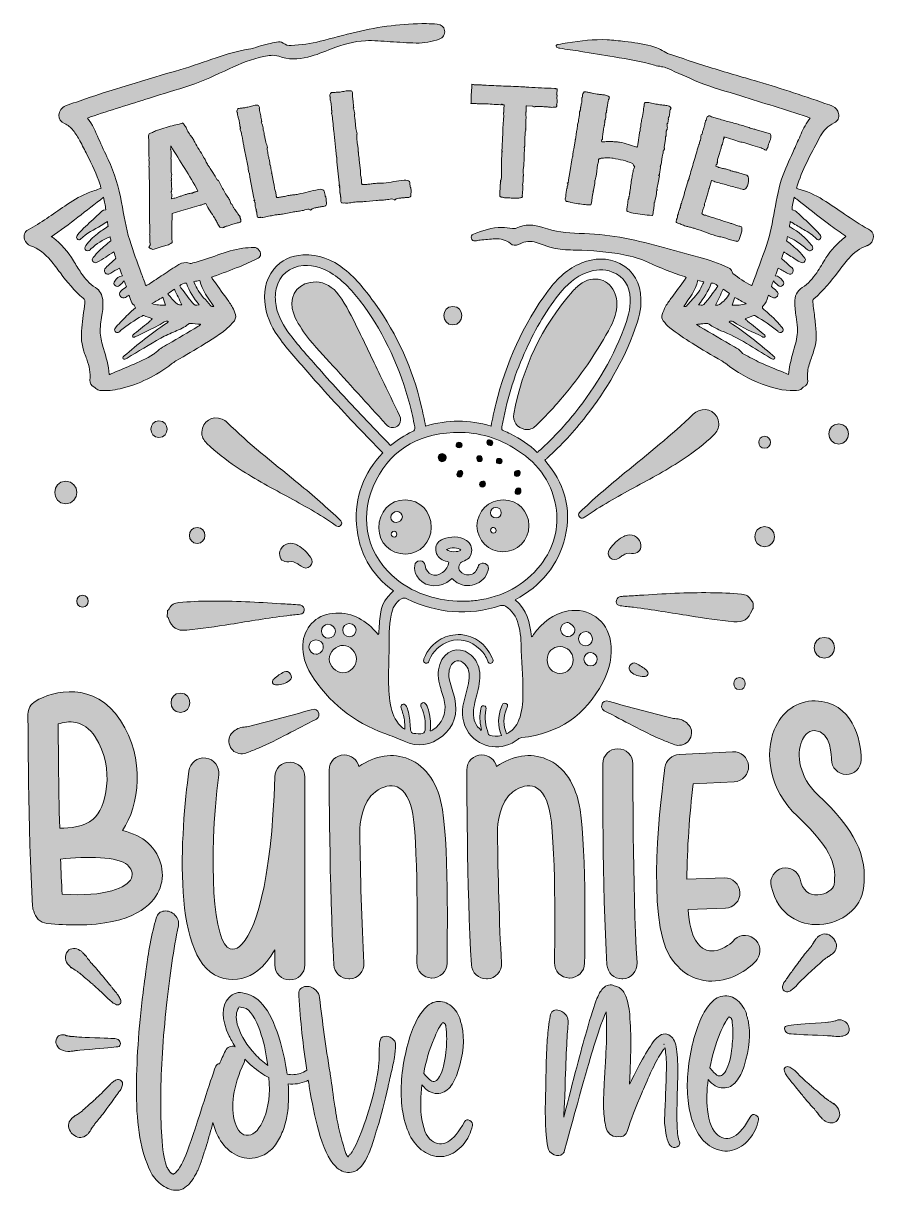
# Model space of a CAD drawing. Header units: inches. Extents: x 177 to 903, y -1039 to -42.
import ezdxf

# ---------------------------------------------------------------- set-up
doc = ezdxf.new("R2010")
doc.units = ezdxf.units.IN
doc.header["$MEASUREMENT"] = 0
doc.layers.add('Layer 1', color=7, linetype='Continuous')

# ---------------------------------------------------------------- blocks, each defined once
blk = doc.blocks.new('block 3')
at = {"layer": 'Layer 1', "lineweight": 0}
for points, knots in [([(261.37, -731.03), (275.44, -709.47), (280.98, -669.69), (259.58, -636.93), (237.3, -602.83), (202.23, -611.34), (186.8, -620.6), (182.92, -622.93), (180.54, -627.13), (180.54, -631.66), (180.54, -632.65), (180.62, -731.89), (184.47, -795.63), (184.56, -797.12), (184.94, -798.51), (185.48, -799.81), (186.53, -805.26), (190.98, -809.63), (196.78, -810.22), (206.05, -811.16), (214.45, -811.59), (222.05, -811.59), (270.87, -811.59), (286.97, -794.06), (292.27, -782.52), (298.53, -768.87), (294.97, -752.84), (283.21, -741.66), (277.73, -736.46), (270.02, -733.11), (261.37, -731.03)], [0, 0, 0, 0, 1, 1, 1, 2, 2, 2, 3, 3, 3, 4, 4, 4, 5, 5, 5, 6, 6, 6, 7, 7, 7, 8, 8, 8, 9, 9, 9, 10, 10, 10, 10]), ([(206.34, -639.89), (214.48, -637.13), (228.03, -635.74), (238, -651.03), (255.72, -678.15), (246.84, -712.4), (236.29, -721.27), (228.62, -727.7), (216.3, -729.11), (207.61, -728.97), (206.66, -691.48), (206.4, -655.57), (206.34, -639.89)], [0, 0, 0, 0, 1, 1, 1, 2, 2, 2, 3, 3, 3, 4, 4, 4, 4]), ([(268.85, -771.76), (265.16, -779.8), (247.4, -787.7), (209.71, -785.4), (209.2, -775.83), (208.78, -765.66), (208.41, -755.27), (230.44, -752.83), (257.95, -753.21), (265.47, -760.35), (268.36, -763.1), (270.78, -767.55), (268.85, -771.76)], [0, 0, 0, 0, 1, 1, 1, 2, 2, 2, 3, 3, 3, 4, 4, 4, 4])]:
    blk.add_open_spline(points, degree=3, knots=knots, dxfattribs=at)
blk = doc.blocks.new('block 4')
at = {"layer": 'Layer 1', "true_color": 0x04d3da}
h = blk.add_hatch(color=132, dxfattribs=at)
h.dxf.hatch_style = 2
edge = h.paths.add_edge_path()
edge.add_spline(control_points=[(491.5, -908.47), (489.41, -906.96), (487.26, -906.38), (485.02, -906.75), (482.79, -907.11), (481.47, -908.57), (481.07, -911.14), (480.74, -913.16), (480.59, -916.06), (480.62, -919.85), (480.64, -923.64), (480.58, -926.23), (480.43, -927.6), (480.22, -930.89), (479.62, -935.52), (478.64, -941.48), (477.41, -949.09), (475.04, -958.78), (471.53, -970.54), (468.43, -980.65), (464.87, -990.18), (460.84, -999.12), (458.99, -1002.9), (457.62, -1005.35), (456.73, -1006.46), (456.73, -1006.46), (456.2, -1007.02), (456.2, -1007.02), (455.93, -1007.3), (455.68, -1007.56), (455.46, -1007.79), (455.23, -1008.02), (454.96, -1008.3), (454.65, -1008.63), (454.33, -1008.96), (454.16, -1009.19), (454.11, -1009.33), (454.07, -1009.46), (454.1, -1009.58), (454.19, -1009.67), (453.64, -1009.59), (453.08, -1008.96), (452.51, -1007.78), (451.94, -1006.61), (451.48, -1005.4), (451.14, -1004.17), (450.79, -1002.95), (450.42, -1001.58), (450.03, -1000.08), (449.63, -998.58), (449.39, -997.74), (449.29, -997.56), (447.54, -991.84), (446.07, -985.93), (444.91, -979.83), (443.74, -973.73), (442.49, -965.83), (441.16, -956.12), (439.83, -946.41), (438.96, -940.38), (438.55, -938.01), (434.91, -915.51), (431.94, -894.04), (429.62, -873.62), (429.3, -871.25), (428.21, -869.17), (426.35, -867.38), (423.46, -864.6), (420.29, -863.57), (416.83, -864.27), (413.19, -865.07), (411.51, -867.67), (411.77, -872.05), (413.24, -893.64), (415.55, -914.79), (418.64, -935.56), (416.79, -936.97), (414.95, -937.95), (413.14, -938.48), (409.69, -939.55), (405.94, -939.76), (401.91, -939.11), (400.73, -930.17), (398.82, -921.12), (396.18, -911.94), (388.92, -886.31), (378.87, -872.39), (366.03, -870.17), (366.03, -870.17), (365.9, -870.17), (365.9, -870.17), (365.9, -870.17), (365.76, -870.04), (365.76, -870.04), (363.27, -869.17), (360.8, -869.08), (358.35, -869.77), (355.9, -870.46), (353.82, -871.78), (352.12, -873.73), (345.41, -881.08), (345.53, -892.04), (352.48, -906.62), (353.53, -908.97), (355.24, -911.96), (357.59, -915.57), (353.73, -914.45), (350.92, -915.65), (349.16, -919.16), (347.29, -922.93), (345.63, -926.63), (344.18, -930.27), (344.09, -930.26), (343.99, -930.23), (343.89, -930.22), (342.61, -930.16), (341.62, -930.82), (340.92, -932.2), (338.4, -939.01), (335.07, -948.95), (330.94, -962), (326.81, -975.06), (324.35, -982.69), (323.57, -984.9), (318.39, -1000.54), (314.39, -1010.94), (311.56, -1016.11), (309.89, -1019.34), (308.2, -1021.75), (306.5, -1023.34), (306.5, -1023.34), (305.69, -1023.9), (305.69, -1023.9), (305.69, -1023.9), (305.14, -1024.18), (305.14, -1024.18), (305.05, -1024.18), (304.96, -1024.23), (304.87, -1024.33), (304.87, -1024.33), (304.6, -1024.33), (304.6, -1024.33), (304.32, -1024.34), (304, -1024.25), (303.63, -1024.08), (303.44, -1023.89), (303.26, -1023.76), (303.08, -1023.67), (303.07, -1023.58), (303.03, -1023.54), (302.94, -1023.54), (302.94, -1023.54), (302.8, -1023.54), (302.8, -1023.54), (302.43, -1023.37), (302.06, -1022.96), (301.68, -1022.33), (301.58, -1022.15), (301.3, -1021.72), (300.83, -1021.05), (300.36, -1020.37), (300.08, -1019.94), (299.98, -1019.76), (299.51, -1018.95), (299.03, -1017.9), (298.55, -1016.64), (296.82, -1012.1), (295.57, -1003.86), (294.79, -991.9), (294.15, -982.86), (293.88, -971.26), (293.97, -957.1), (294.17, -934.43), (295.82, -908.77), (298.92, -880.1), (301.63, -854.74), (304.98, -832.15), (308.99, -812.33), (309.65, -808.85), (308.66, -805.78), (306, -803.14), (303.34, -800.5), (300.31, -799.34), (296.89, -799.68), (293.47, -800.02), (291.2, -802.08), (290.08, -805.85), (288.2, -812.19), (286.48, -819.46), (284.96, -827.67), (283.42, -835.88), (282.34, -842.41), (281.7, -847.27), (281.06, -852.12), (280.11, -859.54), (278.84, -869.53), (274.97, -900.4), (273.1, -928.99), (273.24, -955.31), (273.24, -983.45), (277.14, -1005.58), (284.95, -1021.7), (287.13, -1026.13), (290.15, -1029.91), (294.01, -1033.03), (297.86, -1036.16), (302.03, -1037.88), (306.51, -1038.21), (310.99, -1038.53), (315.16, -1036.42), (319, -1031.87), (319.8, -1030.84), (320.56, -1029.82), (321.27, -1028.81), (321.98, -1027.79), (322.69, -1026.63), (323.4, -1025.34), (324.1, -1024.04), (324.7, -1022.94), (325.18, -1022.01), (325.67, -1021.09), (326.21, -1019.82), (326.82, -1018.21), (327.43, -1016.6), (327.89, -1015.43), (328.19, -1014.69), (328.5, -1013.95), (328.95, -1012.64), (329.56, -1010.76), (330.16, -1008.87), (330.54, -1007.65), (330.72, -1007.1), (330.89, -1006.55), (331.3, -1005.26), (331.95, -1003.24), (332.59, -1001.22), (332.96, -1000.02), (333.04, -999.66), (334.92, -993.54), (336.74, -987.1), (338.53, -980.38), (339.69, -985.06), (341.44, -989.55), (343.83, -993.83), (346.9, -999.34), (351.17, -1003.78), (356.63, -1007.15), (362.08, -1010.52), (368.04, -1011.63), (374.51, -1010.5), (378.88, -1009.69), (382.8, -1007.92), (386.26, -1005.2), (389.73, -1002.49), (392.52, -999.17), (394.64, -995.24), (396.76, -991.32), (398.46, -987.28), (399.75, -983.15), (401.04, -979.01), (401.92, -974.74), (402.38, -970.35), (403.25, -963.48), (403.38, -955.8), (402.76, -947.31), (408.16, -947.94), (413.47, -947.13), (418.68, -944.88), (419.13, -944.68), (419.56, -944.46), (419.99, -944.25), (420.27, -946.02), (420.52, -947.82), (420.81, -949.59), (422.99, -962.98), (425.61, -975.45), (428.67, -987), (432.51, -1001.54), (437.32, -1011.78), (443.11, -1017.69), (446.74, -1021.46), (450.77, -1023.23), (455.2, -1023.01), (459.63, -1022.79), (463.36, -1020.59), (466.38, -1016.42), (467.9, -1014.38), (469.33, -1011.89), (470.69, -1008.94), (472.05, -1005.99), (473.06, -1003.59), (473.71, -1001.75), (474.36, -999.91), (475.3, -996.92), (476.55, -992.78), (477.79, -988.65), (478.59, -986.12), (478.94, -985.2), (482.3, -974.63), (485.36, -962.73), (488.11, -949.52), (488.45, -947.87), (489.27, -944.29), (490.58, -938.78), (491.89, -933.27), (492.87, -928.64), (493.53, -924.88), (494.19, -921.12), (494.53, -917.5), (494.55, -914.03), (494.6, -911.84), (493.59, -909.98), (491.5, -908.47)], knot_values=[0, 0, 0, 0, 1, 1, 1, 2, 2, 2, 3, 3, 3, 4, 4, 4, 5, 5, 5, 6, 6, 6, 7, 7, 7, 8, 8, 8, 9, 9, 9, 10, 10, 10, 11, 11, 11, 12, 12, 12, 13, 13, 13, 14, 14, 14, 15, 15, 15, 16, 16, 16, 17, 17, 17, 18, 18, 18, 19, 19, 19, 20, 20, 20, 21, 21, 21, 22, 22, 22, 23, 23, 23, 24, 24, 24, 25, 25, 25, 26, 26, 26, 27, 27, 27, 28, 28, 28, 29, 29, 29, 30, 30, 30, 31, 31, 31, 32, 32, 32, 33, 33, 33, 34, 34, 34, 35, 35, 35, 36, 36, 36, 37, 37, 37, 38, 38, 38, 39, 39, 39, 40, 40, 40, 41, 41, 41, 42, 42, 42, 43, 43, 43, 44, 44, 44, 45, 45, 45, 46, 46, 46, 47, 47, 47, 48, 48, 48, 49, 49, 49, 50, 50, 50, 51, 51, 51, 52, 52, 52, 53, 53, 53, 54, 54, 54, 55, 55, 55, 56, 56, 56, 57, 57, 57, 58, 58, 58, 59, 59, 59, 60, 60, 60, 61, 61, 61, 62, 62, 62, 63, 63, 63, 64, 64, 64, 65, 65, 65, 66, 66, 66, 67, 67, 67, 68, 68, 68, 69, 69, 69, 70, 70, 70, 71, 71, 71, 72, 72, 72, 73, 73, 73, 74, 74, 74, 75, 75, 75, 76, 76, 76, 77, 77, 77, 78, 78, 78, 79, 79, 79, 80, 80, 80, 81, 81, 81, 82, 82, 82, 83, 83, 83, 84, 84, 84, 85, 85, 85, 86, 86, 86, 87, 87, 87, 88, 88, 88, 89, 89, 89, 90, 90, 90, 91, 91, 91, 92, 92, 92, 93, 93, 93, 94, 94, 94, 95, 95, 95, 96, 96, 96, 97, 97, 97, 98, 98, 98, 99, 99, 99, 100, 100, 100, 101, 101, 101, 102, 102, 102, 103, 103, 103, 104, 104, 104, 104], degree=3, periodic=1)
edge = h.paths.add_edge_path()
edge.add_spline(control_points=[(359.85, -883.58), (360.11, -882.85), (360.51, -882.2), (361.05, -881.64), (361.78, -881.9), (362.42, -882.03), (362.97, -882.02), (368.27, -881.91), (373.18, -887.67), (377.7, -899.28), (380.78, -907.26), (383, -915.85), (384.37, -925.05), (384.37, -925.05), (385.32, -931.61), (385.32, -931.61), (381.42, -928.77), (377.84, -925.59), (374.58, -922.09), (367.58, -914.55), (362.72, -906.69), (360, -898.52), (357.97, -892.53), (357.92, -887.55), (359.85, -883.58)], knot_values=[0, 0, 0, 0, 1, 1, 1, 2, 2, 2, 3, 3, 3, 4, 4, 4, 5, 5, 5, 6, 6, 6, 7, 7, 7, 8, 8, 8, 8], degree=3, periodic=1)
edge = h.paths.add_edge_path()
edge.add_spline(control_points=[(382.35, -976.36), (378.6, -985.66), (374.12, -990.59), (368.93, -991.15), (366.1, -991.48), (363.73, -990.59), (361.82, -988.47), (359.9, -986.37), (358.45, -983.72), (357.48, -980.54), (353.19, -966.83), (355.74, -949.64), (365.12, -928.99), (365.55, -927.88), (365.76, -926.92), (365.75, -926.1), (368.36, -928.79), (370.41, -930.76), (371.89, -932.01), (376.91, -936.3), (381.72, -939.63), (386.34, -942.01), (387.43, -955.97), (386.1, -967.42), (382.35, -976.36)], knot_values=[0, 0, 0, 0, 1, 1, 1, 2, 2, 2, 3, 3, 3, 4, 4, 4, 5, 5, 5, 6, 6, 6, 7, 7, 7, 8, 8, 8, 8], degree=3, periodic=1)
h = blk.add_hatch(color=132, dxfattribs=at)
h.dxf.hatch_style = 2
edge = h.paths.add_edge_path()
edge.add_spline(control_points=[(830.54, -868.57), (831.44, -868.1), (832.35, -867.51), (833.25, -866.8), (834.15, -866.1), (834.91, -865.45), (835.54, -864.84), (836.17, -864.24), (836.95, -863.42), (837.89, -862.4), (838.83, -861.37), (839.52, -860.63), (839.97, -860.16), (844.73, -855.5), (847.82, -852.52), (849.26, -851.21), (849.88, -850.65), (851.32, -849.39), (853.57, -847.43), (855.82, -845.46), (857.52, -843.92), (858.69, -842.8), (858.78, -842.71), (858.87, -842.59), (858.96, -842.46), (859.04, -842.32), (859.16, -842.2), (859.29, -842.11), (859.43, -842.01), (859.54, -841.92), (859.63, -841.83), (859.72, -841.73), (859.99, -841.55), (860.44, -841.26), (860.44, -841.26), (860.17, -841.4), (860.17, -841.4), (860.62, -841.12), (861.25, -840.68), (862.06, -840.07), (862.87, -839.46), (863.41, -839.06), (863.69, -838.87), (863.95, -838.68), (864.14, -838.54), (864.23, -838.45), (864.23, -838.45), (864.37, -838.58), (864.37, -838.58), (864.37, -838.58), (864.77, -838.44), (864.77, -838.44), (864.77, -838.44), (866.39, -837.17), (866.39, -837.17), (866.66, -836.98), (866.84, -836.84), (866.93, -836.75), (866.93, -836.75), (867.88, -836.18), (867.88, -836.18), (868.24, -835.99), (868.64, -835.57), (869.09, -834.93), (871.77, -831.68), (871.93, -828.2), (869.57, -824.5), (869.57, -824.5), (869.57, -824.36), (869.57, -824.36), (868.72, -823.01), (867.61, -821.93), (866.22, -821.14), (866.22, -821.14), (866.22, -821), (866.22, -821), (866.22, -821), (866.08, -820.86), (866.08, -820.86), (862.65, -818.56), (859.14, -818.76), (855.53, -821.48), (855.44, -821.58), (855.27, -821.76), (855, -822.04), (854.73, -822.32), (854.46, -822.62), (854.19, -822.95), (853.92, -823.27), (853.74, -823.48), (853.66, -823.57), (853.57, -823.67), (853.52, -823.76), (853.52, -823.85), (852.54, -825.15), (852.01, -825.89), (851.92, -826.07), (852.01, -826.07), (851.97, -826.26), (851.8, -826.63), (850.28, -828.67), (849.39, -829.96), (849.13, -830.51), (849.13, -830.51), (849, -830.65), (849, -830.65), (848.81, -830.75), (848.59, -830.96), (848.32, -831.28), (848.06, -831.61), (847.88, -831.86), (847.79, -832.05), (845.38, -834.84), (842.7, -838.23), (839.76, -842.21), (838.87, -843.42), (837.58, -845.18), (835.89, -847.49), (834.2, -849.81), (832.99, -851.44), (832.28, -852.36), (831.84, -853.01), (831.15, -853.98), (830.21, -855.28), (829.28, -856.58), (828.59, -857.55), (828.15, -858.2), (827.97, -858.48), (827.66, -858.92), (827.21, -859.52), (826.77, -860.12), (826.46, -860.56), (826.28, -860.84), (825.75, -861.86), (825.36, -863.01), (825.11, -864.29), (824.77, -865.67), (825.27, -866.87), (826.62, -867.89), (827.97, -868.92), (829.27, -869.14), (830.54, -868.57)], knot_values=[0, 0, 0, 0, 1, 1, 1, 2, 2, 2, 3, 3, 3, 4, 4, 4, 5, 5, 5, 6, 6, 6, 7, 7, 7, 8, 8, 8, 9, 9, 9, 10, 10, 10, 11, 11, 11, 12, 12, 12, 13, 13, 13, 14, 14, 14, 15, 15, 15, 16, 16, 16, 17, 17, 17, 18, 18, 18, 19, 19, 19, 20, 20, 20, 21, 21, 21, 22, 22, 22, 23, 23, 23, 24, 24, 24, 25, 25, 25, 26, 26, 26, 27, 27, 27, 28, 28, 28, 29, 29, 29, 30, 30, 30, 31, 31, 31, 32, 32, 32, 33, 33, 33, 34, 34, 34, 35, 35, 35, 36, 36, 36, 37, 37, 37, 38, 38, 38, 39, 39, 39, 40, 40, 40, 41, 41, 41, 42, 42, 42, 43, 43, 43, 44, 44, 44, 45, 45, 45, 46, 46, 46, 47, 47, 47, 47], degree=3, periodic=1)
h = blk.add_hatch(color=132, dxfattribs=at)
h.dxf.hatch_style = 2
h.paths.add_polyline_path([(851.93, -826.21), (851.92, -826.07), (851.79, -826.49)])
h = blk.add_hatch(color=132, dxfattribs=at)
h.dxf.hatch_style = 2
edge = h.paths.add_edge_path()
edge.add_spline(control_points=[(215.62, -846.35), (215.62, -846.35), (217.85, -848.64), (217.85, -848.64), (217.85, -848.64), (217.7, -848.1), (217.7, -848.1), (217.63, -847.95), (217.58, -847.87), (217.53, -847.8), (217.65, -847.91), (217.85, -848.1), (218.12, -848.36), (218.86, -848.99), (220.3, -849.87), (222.42, -851.02), (222.42, -851.02), (222.15, -851.03), (222.15, -851.03), (222.15, -851.03), (222.7, -851.43), (222.7, -851.43), (223.07, -851.69), (223.47, -851.98), (223.89, -852.29), (224.3, -852.61), (224.56, -852.76), (224.65, -852.76), (224.65, -852.76), (224.79, -852.76), (224.79, -852.76), (224.79, -852.76), (224.93, -852.89), (224.93, -852.89), (224.93, -852.89), (225.9, -853.83), (225.9, -853.83), (228.04, -855.71), (231.34, -858.52), (235.8, -862.27), (236.82, -863.17), (239.94, -865.99), (245.15, -870.73), (245.61, -871.18), (246.57, -872.14), (248.01, -873.62), (249.46, -875.1), (250.71, -876.26), (251.78, -877.11), (252.85, -877.96), (253.98, -878.69), (255.18, -879.31), (256.47, -880.01), (257.68, -880.01), (258.81, -879.31), (259.94, -878.6), (260.26, -877.47), (259.78, -875.93), (259.39, -874.93), (258.87, -873.89), (258.21, -872.81), (257.55, -871.72), (256.96, -870.84), (256.44, -870.17), (255.93, -869.49), (255.16, -868.53), (254.13, -867.26), (253.1, -866.01), (252.39, -865.15), (252.02, -864.7), (251.08, -863.53), (249.68, -861.82), (247.81, -859.57), (245.94, -857.33), (244.53, -855.62), (243.6, -854.45), (240.97, -851.12), (238.12, -847.84), (235.04, -844.61), (235.04, -844.61), (234.07, -843.67), (234.07, -843.67), (234.07, -843.58), (234.02, -843.53), (233.93, -843.53), (233.93, -843.53), (233.93, -843.39), (233.93, -843.39), (233.83, -843.12), (233.64, -842.81), (233.36, -842.45), (233.08, -842.09), (232.82, -841.77), (232.59, -841.5), (232.35, -841.23), (232.07, -840.94), (231.75, -840.63), (231.42, -840.31), (231.16, -840.02), (230.98, -839.75), (230.98, -839.75), (230.97, -839.61), (230.97, -839.61), (230.97, -839.61), (231.11, -839.75), (231.11, -839.75), (230.92, -839.11), (230.17, -838.17), (228.86, -836.91), (228.86, -836.91), (228.45, -836.51), (228.45, -836.51), (228.45, -836.51), (229.15, -837.32), (229.15, -837.32), (229.15, -837.32), (229.01, -837.18), (229.01, -837.18), (229.01, -837.18), (228.87, -837.05), (228.87, -837.05), (228.59, -836.78), (228.26, -836.4), (227.89, -835.9), (227.51, -835.41), (227.23, -835.07), (227.04, -834.89), (226.58, -834.35), (225.88, -833.82), (224.96, -833.29), (223.29, -832.22), (221.45, -831.71), (219.44, -831.75), (217.43, -831.79), (215.8, -832.51), (214.55, -833.9), (212.95, -835.94), (212.28, -838.06), (212.55, -840.25), (212.82, -842.43), (213.84, -844.47), (215.62, -846.35)], knot_values=[0, 0, 0, 0, 1, 1, 1, 2, 2, 2, 3, 3, 3, 4, 4, 4, 5, 5, 5, 6, 6, 6, 7, 7, 7, 8, 8, 8, 9, 9, 9, 10, 10, 10, 11, 11, 11, 12, 12, 12, 13, 13, 13, 14, 14, 14, 15, 15, 15, 16, 16, 16, 17, 17, 17, 18, 18, 18, 19, 19, 19, 20, 20, 20, 21, 21, 21, 22, 22, 22, 23, 23, 23, 24, 24, 24, 25, 25, 25, 26, 26, 26, 27, 27, 27, 28, 28, 28, 29, 29, 29, 30, 30, 30, 31, 31, 31, 32, 32, 32, 33, 33, 33, 34, 34, 34, 35, 35, 35, 36, 36, 36, 37, 37, 37, 38, 38, 38, 39, 39, 39, 40, 40, 40, 41, 41, 41, 42, 42, 42, 43, 43, 43, 44, 44, 44, 45, 45, 45, 46, 46, 46, 47, 47, 47, 47], degree=3, periodic=1)
h = blk.add_hatch(color=132, dxfattribs=at)
h.dxf.hatch_style = 2
edge = h.paths.add_edge_path()
edge.add_spline(control_points=[(735.02, -982.82), (734.84, -978.26), (734.84, -971.31), (735.03, -961.99), (735.08, -959.79), (735.17, -956.39), (735.31, -951.77), (735.45, -947.15), (735.56, -943.47), (735.65, -940.73), (735.73, -937.98), (735.71, -934.65), (735.59, -930.72), (735.47, -926.8), (735.24, -923.24), (734.9, -920.04), (734.23, -913.84), (732.78, -909.62), (730.54, -907.38), (728.86, -905.59), (726.93, -904.69), (724.73, -904.68), (722.54, -904.68), (720.55, -905.47), (718.75, -907.06), (716.41, -908.93), (713.29, -913.06), (709.39, -919.44), (705.94, -925.17), (702.28, -931.96), (698.41, -939.8), (698.41, -939.8), (694.45, -947.69), (694.45, -947.69), (694.5, -945.41), (694.62, -942.05), (694.81, -937.61), (694.99, -933.18), (695.11, -929.86), (695.16, -927.67), (695.59, -916.79), (695.58, -906.96), (695.14, -898.2), (694.86, -893.09), (694.65, -889.5), (694.52, -887.45), (694.39, -885.4), (693.85, -882.28), (692.9, -878.09), (691.95, -873.91), (690.63, -870.6), (688.94, -868.16), (686.87, -865.37), (684.33, -863.86), (681.31, -863.65), (679.92, -862.67), (678.27, -862.43), (676.36, -862.92), (674.73, -863.32), (673.21, -864.24), (671.82, -865.68), (670.43, -867.13), (669.43, -868.42), (668.81, -869.58), (668.2, -870.74), (667.45, -872.37), (666.58, -874.49), (664.4, -879.65), (661.38, -889.07), (657.53, -902.76), (653, -918.84), (646.57, -943.14), (638.25, -975.65), (638.3, -973.55), (638.42, -970.69), (638.63, -967.07), (638.83, -963.46), (639, -960.17), (639.12, -957.2), (639.25, -954.22), (639.33, -951.41), (639.37, -948.76), (640.29, -920.6), (641.17, -902.58), (642.03, -894.7), (642.17, -892.87), (641.73, -891.14), (640.69, -889.52), (638.9, -886.54), (636.4, -884.81), (633.19, -884.32), (629.52, -883.75), (627.32, -885.44), (626.57, -889.38), (626.08, -892.41), (625.64, -895.64), (625.25, -899.07), (624.86, -902.51), (624.55, -905.41), (624.32, -907.79), (624.09, -910.17), (623.89, -913.58), (623.7, -918.02), (623.51, -922.45), (623.38, -925.4), (623.32, -926.87), (623.26, -928.33), (623.16, -931.71), (623.04, -937.01), (622.91, -942.32), (622.86, -945.33), (622.87, -946.06), (622.88, -946.7), (622.81, -950.16), (622.66, -956.42), (622.51, -962.68), (622.43, -966.77), (622.42, -968.69), (622.41, -970.61), (622.45, -973.95), (622.54, -978.69), (622.63, -983.45), (622.85, -987.53), (623.19, -990.95), (623.53, -994.37), (623.97, -997.81), (624.49, -1001.27), (624.91, -1004.28), (626.71, -1006.46), (629.89, -1007.82), (633.07, -1009.17), (635.47, -1008.92), (637.07, -1007.06), (637.89, -1006.68), (638.42, -1005.98), (638.68, -1004.97), (651.99, -956.19), (660.67, -925.41), (664.72, -912.63), (668.5, -900.5), (671.75, -891.52), (674.47, -885.71), (674.5, -886.9), (674.55, -888.7), (674.65, -891.12), (674.74, -893.54), (674.8, -895.35), (674.82, -896.53), (674.94, -902.93), (674.67, -912.53), (674.01, -925.33), (673.95, -927.07), (673.69, -931.51), (673.24, -938.65), (672.78, -945.78), (672.5, -951.32), (672.39, -955.25), (672.11, -959.73), (672.1, -964.9), (672.35, -970.74), (672.6, -976.58), (673.41, -981.64), (674.77, -985.91), (675.45, -988.18), (676.84, -989.93), (678.92, -991.17), (681, -992.41), (683.08, -992.83), (685.18, -992.42), (688.93, -992.81), (691.41, -991.07), (692.61, -987.2), (695.46, -978.2), (699.63, -967.29), (705.14, -954.48), (705.58, -953.46), (706.6, -951.07), (708.22, -947.29), (709.84, -943.51), (711.02, -940.82), (711.76, -939.2), (712.51, -937.59), (713.61, -935.31), (715.06, -932.35), (716.51, -929.4), (717.9, -926.79), (719.23, -924.53), (720.55, -922.26), (721.97, -920.11), (723.49, -918.07), (723.67, -917.89), (723.89, -917.63), (724.16, -917.3), (724.42, -916.98), (724.6, -916.73), (724.69, -916.54), (724.89, -917.54), (725.16, -919.55), (725.49, -922.56), (725.8, -924.38), (725.93, -927.62), (725.89, -932.28), (725.84, -936.94), (725.79, -940.19), (725.73, -942.02), (725.68, -943.84), (725.56, -947.09), (725.37, -951.75), (725.19, -956.42), (725.07, -959.67), (725.01, -961.49), (725.02, -961.68), (724.89, -964.54), (724.63, -970.07), (724.37, -975.6), (724.28, -979.28), (724.37, -981.11), (724.45, -982.94), (724.8, -985.71), (725.42, -989.45), (726.04, -993.19), (726.97, -996.32), (728.2, -998.85), (728.2, -998.85), (729.05, -1000.07), (729.05, -1000.07), (730.82, -1001.77), (732.84, -1002.1), (735.1, -1001.05), (737.28, -1000.09), (737.84, -998.44), (736.79, -996.08), (735.93, -994.27), (735.34, -989.85), (735.02, -982.82)], knot_values=[0, 0, 0, 0, 1, 1, 1, 2, 2, 2, 3, 3, 3, 4, 4, 4, 5, 5, 5, 6, 6, 6, 7, 7, 7, 8, 8, 8, 9, 9, 9, 10, 10, 10, 11, 11, 11, 12, 12, 12, 13, 13, 13, 14, 14, 14, 15, 15, 15, 16, 16, 16, 17, 17, 17, 18, 18, 18, 19, 19, 19, 20, 20, 20, 21, 21, 21, 22, 22, 22, 23, 23, 23, 24, 24, 24, 25, 25, 25, 26, 26, 26, 27, 27, 27, 28, 28, 28, 29, 29, 29, 30, 30, 30, 31, 31, 31, 32, 32, 32, 33, 33, 33, 34, 34, 34, 35, 35, 35, 36, 36, 36, 37, 37, 37, 38, 38, 38, 39, 39, 39, 40, 40, 40, 41, 41, 41, 42, 42, 42, 43, 43, 43, 44, 44, 44, 45, 45, 45, 46, 46, 46, 47, 47, 47, 48, 48, 48, 49, 49, 49, 50, 50, 50, 51, 51, 51, 52, 52, 52, 53, 53, 53, 54, 54, 54, 55, 55, 55, 56, 56, 56, 57, 57, 57, 58, 58, 58, 59, 59, 59, 60, 60, 60, 61, 61, 61, 62, 62, 62, 63, 63, 63, 64, 64, 64, 65, 65, 65, 66, 66, 66, 67, 67, 67, 68, 68, 68, 69, 69, 69, 70, 70, 70, 71, 71, 71, 72, 72, 72, 73, 73, 73, 74, 74, 74, 75, 75, 75, 76, 76, 76, 77, 77, 77, 78, 78, 78, 78], degree=3, periodic=1)
edge = h.paths.add_edge_path()
edge.add_spline(control_points=[(723.81, -913.41), (723.81, -913.41), (723.95, -913.54), (723.95, -913.54), (723.86, -913.63), (723.81, -913.59), (723.81, -913.41)], knot_values=[0, 0, 0, 0, 1, 1, 1, 2, 2, 2, 2], degree=3, periodic=1)
h = blk.add_hatch(color=132, dxfattribs=at)
h.dxf.hatch_style = 2
edge = h.paths.add_edge_path()
edge.add_spline(control_points=[(557.84, -978.71), (555.9, -977.66), (554.45, -978), (553.48, -979.76), (543.76, -997.31), (534.36, -1002.66), (525.28, -995.79), (520.64, -992.23), (517.71, -984.93), (516.49, -973.89), (515.7, -966.33), (515.91, -957.78), (517.09, -948.25), (520.93, -953.11), (525.23, -955.54), (529.98, -955.54), (534.46, -955.55), (538.15, -953.72), (541.05, -950.05), (543.94, -946.38), (546.21, -941.98), (547.85, -936.83), (552.5, -922.12), (553.62, -909.07), (551.2, -897.7), (551.1, -897.33), (550.98, -896.93), (550.84, -896.47), (550.69, -896.02), (550.52, -895.5), (550.33, -894.9), (550.13, -894.31), (549.98, -893.88), (549.89, -893.61), (549.88, -892.97), (549.72, -892.15), (549.43, -891.15), (547.51, -886.35), (544.62, -882.56), (540.78, -879.8), (536.93, -877.05), (532.6, -876.26), (527.78, -877.45), (523.87, -878.44), (519.91, -881.76), (515.91, -887.41), (510.13, -895.84), (505.58, -908.4), (502.25, -925.1), (498.92, -941.98), (498.4, -957.43), (500.68, -971.46), (503.57, -988.67), (510.06, -1000.2), (520.13, -1006.04), (526.41, -1009.39), (532.3, -1010.3), (537.8, -1008.78), (543.29, -1007.26), (548.08, -1004.1), (552.14, -999.32), (556.21, -994.53), (558.87, -989.07), (560.12, -982.92), (560.54, -981.18), (559.78, -979.77), (557.84, -978.71)], knot_values=[0, 0, 0, 0, 1, 1, 1, 2, 2, 2, 3, 3, 3, 4, 4, 4, 5, 5, 5, 6, 6, 6, 7, 7, 7, 8, 8, 8, 9, 9, 9, 10, 10, 10, 11, 11, 11, 12, 12, 12, 13, 13, 13, 14, 14, 14, 15, 15, 15, 16, 16, 16, 17, 17, 17, 18, 18, 18, 19, 19, 19, 20, 20, 20, 21, 21, 21, 22, 22, 22, 22], degree=3, periodic=1)
edge = h.paths.add_edge_path()
edge.add_spline(control_points=[(527.42, -908.44), (529.6, -903.19), (531.63, -899.22), (533.5, -896.53), (533.5, -896.53), (533.63, -896.26), (533.63, -896.26), (533.81, -896.16), (534.06, -895.95), (534.37, -895.62), (534.68, -895.3), (534.93, -895.04), (535.11, -894.85), (536.13, -895.57), (536.73, -895.97), (536.91, -896.05), (536.92, -896.24), (536.97, -896.46), (537.06, -896.74), (537.16, -897.01), (537.26, -897.24), (537.35, -897.42), (537.35, -897.51), (537.4, -897.6), (537.5, -897.69), (537.5, -897.69), (537.5, -897.96), (537.5, -897.96), (537.51, -898.42), (537.57, -899.13), (537.68, -900.08), (537.79, -901.04), (537.89, -901.75), (537.99, -902.2), (538.38, -908.04), (538.22, -914.03), (537.52, -920.17), (536.6, -929.14), (534.81, -936.07), (532.16, -940.97), (529.78, -945.13), (527.24, -946.32), (524.56, -944.54), (523.17, -943.56), (521.16, -941.55), (518.55, -938.49), (520.45, -928.13), (523.41, -918.11), (527.42, -908.44)], knot_values=[0, 0, 0, 0, 1, 1, 1, 2, 2, 2, 3, 3, 3, 4, 4, 4, 5, 5, 5, 6, 6, 6, 7, 7, 7, 8, 8, 8, 9, 9, 9, 10, 10, 10, 11, 11, 11, 12, 12, 12, 13, 13, 13, 14, 14, 14, 15, 15, 15, 16, 16, 16, 16], degree=3, periodic=1)
h = blk.add_hatch(color=132, dxfattribs=at)
h.dxf.hatch_style = 2
edge = h.paths.add_edge_path()
edge.add_spline(control_points=[(802.29, -973.98), (800.35, -972.92), (798.89, -973.27), (797.92, -975.02), (788.21, -992.57), (778.81, -997.92), (769.72, -991.06), (765.08, -987.49), (762.16, -980.19), (760.94, -969.16), (760.15, -961.59), (760.35, -953.04), (761.54, -943.51), (765.38, -948.37), (769.67, -950.81), (774.43, -950.8), (778.9, -950.81), (782.59, -948.98), (785.49, -945.31), (788.39, -941.65), (790.66, -937.24), (792.3, -932.09), (796.94, -917.38), (798.06, -904.34), (795.65, -892.96), (795.55, -892.6), (795.43, -892.19), (795.28, -891.73), (795.14, -891.28), (794.96, -890.76), (794.77, -890.17), (794.58, -889.58), (794.43, -889.14), (794.34, -888.87), (794.32, -888.24), (794.17, -887.42), (793.88, -886.41), (791.95, -881.61), (789.07, -877.83), (785.23, -875.07), (781.38, -872.31), (777.05, -871.52), (772.23, -872.71), (768.32, -873.71), (764.36, -877.03), (760.36, -882.68), (754.58, -891.11), (750.03, -903.67), (746.7, -920.36), (743.37, -937.24), (742.85, -952.7), (745.13, -966.72), (748.02, -983.94), (754.5, -995.46), (764.58, -1001.3), (770.85, -1004.65), (776.74, -1005.56), (782.24, -1004.04), (787.74, -1002.52), (792.52, -999.37), (796.59, -994.58), (800.65, -989.8), (803.31, -984.33), (804.56, -978.18), (804.99, -976.44), (804.23, -975.04), (802.29, -973.98)], knot_values=[0, 0, 0, 0, 1, 1, 1, 2, 2, 2, 3, 3, 3, 4, 4, 4, 5, 5, 5, 6, 6, 6, 7, 7, 7, 8, 8, 8, 9, 9, 9, 10, 10, 10, 11, 11, 11, 12, 12, 12, 13, 13, 13, 14, 14, 14, 15, 15, 15, 16, 16, 16, 17, 17, 17, 18, 18, 18, 19, 19, 19, 20, 20, 20, 21, 21, 21, 22, 22, 22, 22], degree=3, periodic=1)
edge = h.paths.add_edge_path()
edge.add_spline(control_points=[(771.87, -903.7), (774.05, -898.45), (776.08, -894.48), (777.94, -891.79), (777.94, -891.79), (778.08, -891.52), (778.08, -891.52), (778.26, -891.43), (778.5, -891.21), (778.82, -890.89), (779.13, -890.56), (779.38, -890.31), (779.56, -890.12), (780.57, -890.83), (781.18, -891.23), (781.36, -891.32), (781.36, -891.5), (781.41, -891.73), (781.51, -892), (781.61, -892.27), (781.7, -892.5), (781.8, -892.68), (781.8, -892.77), (781.85, -892.86), (781.94, -892.95), (781.94, -892.95), (781.95, -893.23), (781.95, -893.23), (781.96, -893.68), (782.01, -894.39), (782.12, -895.35), (782.23, -896.3), (782.34, -897.01), (782.44, -897.46), (782.83, -903.31), (782.67, -909.29), (781.96, -915.43), (781.04, -924.4), (779.26, -931.34), (776.61, -936.23), (774.23, -940.39), (771.69, -941.58), (769.01, -939.81), (767.62, -938.83), (765.61, -936.81), (762.99, -933.75), (764.89, -923.39), (767.85, -913.37), (771.87, -903.7)], knot_values=[0, 0, 0, 0, 1, 1, 1, 2, 2, 2, 3, 3, 3, 4, 4, 4, 5, 5, 5, 6, 6, 6, 7, 7, 7, 8, 8, 8, 9, 9, 9, 10, 10, 10, 11, 11, 11, 12, 12, 12, 13, 13, 13, 14, 14, 14, 15, 15, 15, 16, 16, 16, 16], degree=3, periodic=1)
h = blk.add_hatch(color=132, dxfattribs=at)
h.dxf.hatch_style = 2
edge = h.paths.add_edge_path()
edge.add_spline(control_points=[(882, -899.92), (881.57, -896.73), (879.79, -894.48), (876.66, -893.17), (874.45, -892.3), (872.62, -892.29), (871.18, -893.14), (870.82, -893.33), (870.45, -893.48), (870.09, -893.57), (868.82, -893.96), (866.95, -894.27), (864.49, -894.51), (864.31, -894.51), (860.52, -894.86), (853.13, -895.55), (840.26, -896.44), (832.28, -897.14), (829.19, -897.66), (827.82, -897.87), (827.05, -898.52), (826.89, -899.62), (826.73, -900.72), (827.07, -901.79), (827.91, -902.82), (828.76, -903.85), (829.68, -904.41), (830.69, -904.48), (834.99, -904.94), (843.04, -905.38), (854.84, -905.79), (862.52, -906.19), (866.45, -906.39), (866.64, -906.39), (866.91, -906.38), (867.69, -906.46), (868.97, -906.62), (870.25, -906.78), (871.17, -906.85), (871.72, -906.84), (872.27, -906.83), (873.04, -906.81), (874.05, -906.79), (875.05, -906.77), (875.94, -906.67), (876.71, -906.47), (877.49, -906.27), (878.23, -905.98), (878.96, -905.6), (881.31, -904.46), (882.33, -902.57), (882, -899.92)], knot_values=[0, 0, 0, 0, 1, 1, 1, 2, 2, 2, 3, 3, 3, 4, 4, 4, 5, 5, 5, 6, 6, 6, 7, 7, 7, 8, 8, 8, 9, 9, 9, 10, 10, 10, 11, 11, 11, 12, 12, 12, 13, 13, 13, 14, 14, 14, 15, 15, 15, 16, 16, 16, 17, 17, 17, 17], degree=3, periodic=1)
h = blk.add_hatch(color=132, dxfattribs=at)
h.dxf.hatch_style = 2
edge = h.paths.add_edge_path()
edge.add_spline(control_points=[(219.08, -919.28), (220.36, -919.12), (221.32, -918.98), (221.95, -918.88), (222.14, -918.88), (225.92, -918.53), (233.31, -917.84), (245.81, -916.96), (253.79, -916.21), (257.26, -915.59), (258.07, -915.48), (258.66, -915.18), (259.02, -914.66), (259.37, -914.16), (259.52, -913.58), (259.46, -912.94), (259.41, -912.31), (259.21, -911.69), (258.88, -911.11), (258.55, -910.52), (258.11, -910), (257.55, -909.55), (256.99, -909.11), (256.39, -908.84), (255.75, -908.77), (253.83, -908.53), (246.24, -908.17), (232.98, -907.7), (228.04, -907.61), (224.43, -907.45), (222.14, -907.22), (221.04, -907.06), (219.21, -906.92), (216.65, -906.78), (216.56, -906.78), (216.14, -906.7), (215.41, -906.53), (214.67, -906.36), (214.17, -906.33), (213.9, -906.42), (213.81, -906.43), (213.71, -906.38), (213.62, -906.29), (213.53, -906.29), (213.37, -906.23), (213.14, -906.1), (212.91, -905.96), (212.7, -905.85), (212.52, -905.77), (211.59, -905.33), (210.45, -905.21), (209.08, -905.42), (207.72, -905.63), (206.72, -906.15), (206.1, -906.99), (205.47, -907.73), (204.99, -908.65), (204.64, -909.76), (204.64, -909.76), (204.51, -909.9), (204.51, -909.9), (204.17, -911.18), (204.43, -912.69), (205.28, -914.4), (206.14, -916.13), (207.21, -917.29), (208.5, -917.91), (211.36, -919.22), (213.97, -919.77), (216.35, -919.54), (216.9, -919.53), (217.81, -919.44), (219.08, -919.28)], knot_values=[0, 0, 0, 0, 1, 1, 1, 2, 2, 2, 3, 3, 3, 4, 4, 4, 5, 5, 5, 6, 6, 6, 7, 7, 7, 8, 8, 8, 9, 9, 9, 10, 10, 10, 11, 11, 11, 12, 12, 12, 13, 13, 13, 14, 14, 14, 15, 15, 15, 16, 16, 16, 17, 17, 17, 18, 18, 18, 19, 19, 19, 20, 20, 20, 21, 21, 21, 22, 22, 22, 23, 23, 23, 24, 24, 24, 24], degree=3, periodic=1)
h = blk.add_hatch(color=132, dxfattribs=at)
h.dxf.hatch_style = 2
edge = h.paths.add_edge_path()
edge.add_spline(control_points=[(870.81, -966.07), (870.81, -966.07), (868.57, -963.78), (868.57, -963.78), (868.57, -963.78), (868.72, -964.33), (868.72, -964.33), (868.8, -964.47), (868.85, -964.56), (868.89, -964.63), (868.77, -964.52), (868.58, -964.33), (868.3, -964.06), (867.56, -963.44), (866.13, -962.55), (864, -961.4), (864, -961.4), (864.28, -961.4), (864.28, -961.4), (864.28, -961.4), (863.72, -961), (863.72, -961), (863.35, -960.73), (862.96, -960.44), (862.54, -960.13), (862.12, -959.82), (861.87, -959.67), (861.78, -959.67), (861.78, -959.67), (861.64, -959.67), (861.64, -959.67), (861.64, -959.67), (861.5, -959.53), (861.5, -959.53), (861.4, -959.45), (861.29, -959.36), (861.15, -959.27), (861.01, -959.18), (860.9, -959.07), (860.8, -958.93), (860.71, -958.8), (860.61, -958.68), (860.52, -958.59), (858.38, -956.72), (855.09, -953.9), (850.63, -950.15), (849.6, -949.26), (846.49, -946.44), (841.28, -941.69), (840.81, -941.25), (839.86, -940.28), (838.41, -938.8), (836.97, -937.32), (835.71, -936.16), (834.64, -935.31), (833.58, -934.47), (832.44, -933.73), (831.24, -933.12), (829.95, -932.41), (828.74, -932.41), (827.61, -933.12), (826.48, -933.83), (826.16, -934.95), (826.65, -936.5), (827.03, -937.5), (827.55, -938.53), (828.22, -939.62), (828.88, -940.7), (829.46, -941.58), (829.98, -942.26), (830.5, -942.93), (831.27, -943.9), (832.3, -945.16), (833.33, -946.42), (834.03, -947.27), (834.4, -947.72), (835.34, -948.89), (836.74, -950.6), (838.62, -952.85), (840.49, -955.1), (841.89, -956.81), (842.83, -957.98), (845.45, -961.31), (848.3, -964.59), (851.38, -967.82), (851.38, -967.82), (852.36, -968.76), (852.36, -968.76), (852.36, -968.76), (852.5, -968.89), (852.5, -968.89), (852.5, -968.89), (852.5, -969.03), (852.5, -969.03), (852.6, -969.3), (852.78, -969.62), (853.07, -969.98), (853.35, -970.34), (853.6, -970.65), (853.84, -970.92), (854.07, -971.19), (854.35, -971.48), (854.68, -971.8), (855, -972.11), (855.26, -972.4), (855.45, -972.67), (855.45, -972.67), (855.45, -972.81), (855.45, -972.81), (855.45, -972.81), (855.31, -972.68), (855.31, -972.68), (855.51, -973.31), (856.25, -974.26), (857.56, -975.51), (857.56, -975.51), (857.9, -975.84), (857.9, -975.84), (858.05, -976.02), (858.21, -976.23), (858.4, -976.46), (858.77, -976.9), (859.1, -977.26), (859.38, -977.53), (859.85, -978.07), (860.54, -978.61), (861.47, -979.14), (863.13, -980.2), (864.97, -980.71), (866.98, -980.67), (868.99, -980.64), (870.62, -979.92), (871.87, -978.52), (873.48, -976.48), (874.14, -974.37), (873.88, -972.18), (873.6, -969.99), (872.58, -967.96), (870.81, -966.07)], knot_values=[0, 0, 0, 0, 1, 1, 1, 2, 2, 2, 3, 3, 3, 4, 4, 4, 5, 5, 5, 6, 6, 6, 7, 7, 7, 8, 8, 8, 9, 9, 9, 10, 10, 10, 11, 11, 11, 12, 12, 12, 13, 13, 13, 14, 14, 14, 15, 15, 15, 16, 16, 16, 17, 17, 17, 18, 18, 18, 19, 19, 19, 20, 20, 20, 21, 21, 21, 22, 22, 22, 23, 23, 23, 24, 24, 24, 25, 25, 25, 26, 26, 26, 27, 27, 27, 28, 28, 28, 29, 29, 29, 30, 30, 30, 31, 31, 31, 32, 32, 32, 33, 33, 33, 34, 34, 34, 35, 35, 35, 36, 36, 36, 37, 37, 37, 38, 38, 38, 39, 39, 39, 40, 40, 40, 41, 41, 41, 42, 42, 42, 43, 43, 43, 44, 44, 44, 45, 45, 45, 46, 46, 46, 46], degree=3, periodic=1)
edge = h.paths.add_edge_path()
edge.add_spline(control_points=[(857.28, -975.11), (857.28, -975.11), (857.42, -975.24), (857.42, -975.24), (857.42, -975.24), (857.56, -975.37), (857.56, -975.37), (857.63, -975.48), (857.73, -975.61), (857.83, -975.75), (857.83, -975.75), (857.28, -975.11), (857.28, -975.11)], knot_values=[0, 0, 0, 0, 1, 1, 1, 2, 2, 2, 3, 3, 3, 4, 4, 4, 4], degree=3, periodic=1)
edge = h.paths.add_edge_path()
edge.add_spline(control_points=[(869, -964.74), (869, -964.73), (869, -964.74), (869, -964.74), (869.03, -964.76), (869.02, -964.76), (869, -964.74)], knot_values=[0, 0, 0, 0, 1, 1, 1, 2, 2, 2, 2], degree=3, periodic=1)
h = blk.add_hatch(color=132, dxfattribs=at)
h.dxf.hatch_style = 2
edge = h.paths.add_edge_path()
edge.add_spline(control_points=[(259.87, -944.53), (258.57, -943.51), (257.29, -943.28), (256.02, -943.85), (255.12, -944.33), (254.19, -944.91), (253.24, -945.62), (252.3, -946.32), (251.53, -946.98), (250.95, -947.58), (250.37, -948.19), (249.59, -949), (248.6, -950.03), (247.61, -951.05), (246.9, -951.8), (246.45, -952.26), (241.7, -956.92), (238.6, -959.91), (237.17, -961.21), (236.54, -961.77), (235.1, -963.04), (232.85, -965), (230.61, -966.96), (228.9, -968.5), (227.74, -969.62), (227.74, -969.62), (226.8, -970.6), (226.8, -970.6), (226.8, -970.6), (225.98, -971.16), (225.98, -971.16), (225.98, -971.16), (226.26, -971.02), (226.26, -971.02), (225.98, -971.21), (224.81, -972.01), (222.74, -973.42), (222.47, -973.61), (222.29, -973.75), (222.2, -973.84), (222.2, -973.84), (222.06, -973.84), (222.06, -973.84), (222.06, -973.84), (221.65, -973.99), (221.65, -973.99), (221.47, -974.08), (221.2, -974.25), (220.84, -974.48), (220.48, -974.72), (220.21, -974.93), (220.03, -975.12), (219.94, -975.21), (219.85, -975.3), (219.76, -975.4), (219.67, -975.49), (219.58, -975.54), (219.49, -975.54), (219.49, -975.54), (218.68, -976.24), (218.68, -976.24), (218.14, -976.52), (217.69, -976.9), (217.33, -977.36), (214.65, -980.61), (214.49, -984.13), (216.85, -987.92), (216.85, -987.92), (216.85, -988.06), (216.85, -988.06), (217.7, -989.42), (218.82, -990.49), (220.21, -991.29), (220.21, -991.29), (220.21, -991.42), (220.21, -991.42), (220.21, -991.42), (220.35, -991.56), (220.35, -991.56), (223.77, -993.87), (227.29, -993.67), (230.89, -990.94), (230.98, -990.85), (231.16, -990.66), (231.43, -990.38), (231.7, -990.11), (231.96, -989.8), (232.23, -989.48), (232.5, -989.15), (232.68, -988.94), (232.77, -988.85), (232.86, -988.76), (232.9, -988.67), (232.9, -988.57), (233.88, -987.28), (234.41, -986.54), (234.5, -986.35), (234.41, -986.35), (234.45, -986.17), (234.63, -985.8), (236.14, -983.76), (237.03, -982.46), (237.29, -981.91), (237.29, -981.91), (237.43, -981.77), (237.43, -981.77), (237.52, -981.68), (237.7, -981.47), (237.97, -981.14), (238.23, -980.82), (238.45, -980.56), (238.63, -980.38), (241.05, -977.59), (243.72, -974.2), (246.66, -970.21), (248.26, -967.99), (250.76, -964.56), (254.14, -959.93), (254.58, -959.28), (255.27, -958.33), (256.21, -957.08), (257.14, -955.82), (257.83, -954.88), (258.28, -954.22), (258.46, -953.95), (258.77, -953.51), (259.21, -952.9), (259.66, -952.3), (259.97, -951.86), (260.15, -951.59), (260.58, -950.57), (260.97, -949.42), (261.31, -948.14), (261.65, -946.76), (261.17, -945.56), (259.87, -944.53)], knot_values=[0, 0, 0, 0, 1, 1, 1, 2, 2, 2, 3, 3, 3, 4, 4, 4, 5, 5, 5, 6, 6, 6, 7, 7, 7, 8, 8, 8, 9, 9, 9, 10, 10, 10, 11, 11, 11, 12, 12, 12, 13, 13, 13, 14, 14, 14, 15, 15, 15, 16, 16, 16, 17, 17, 17, 18, 18, 18, 19, 19, 19, 20, 20, 20, 21, 21, 21, 22, 22, 22, 23, 23, 23, 24, 24, 24, 25, 25, 25, 26, 26, 26, 27, 27, 27, 28, 28, 28, 29, 29, 29, 30, 30, 30, 31, 31, 31, 32, 32, 32, 33, 33, 33, 34, 34, 34, 35, 35, 35, 36, 36, 36, 37, 37, 37, 38, 38, 38, 39, 39, 39, 40, 40, 40, 41, 41, 41, 42, 42, 42, 43, 43, 43, 44, 44, 44, 45, 45, 45, 45], degree=3, periodic=1)
at = {"layer": 'Layer 1', "lineweight": 0}
blk.add_lwpolyline([(851.93, -826.21), (851.92, -826.07), (851.79, -826.49), (851.93, -826.21)], dxfattribs=at)
for points, knots in [([(491.5, -908.47), (489.41, -906.96), (487.26, -906.38), (485.02, -906.75), (482.79, -907.11), (481.47, -908.57), (481.07, -911.14), (480.74, -913.16), (480.59, -916.06), (480.62, -919.85), (480.64, -923.64), (480.58, -926.23), (480.43, -927.6), (480.22, -930.89), (479.62, -935.52), (478.64, -941.48), (477.41, -949.09), (475.04, -958.78), (471.53, -970.54), (468.43, -980.65), (464.87, -990.18), (460.84, -999.12), (458.99, -1002.9), (457.62, -1005.35), (456.73, -1006.46), (456.73, -1006.46), (456.2, -1007.02), (456.2, -1007.02), (455.93, -1007.3), (455.68, -1007.56), (455.46, -1007.79), (455.23, -1008.02), (454.96, -1008.3), (454.65, -1008.63), (454.33, -1008.96), (454.16, -1009.19), (454.11, -1009.33), (454.07, -1009.46), (454.1, -1009.58), (454.19, -1009.67), (453.64, -1009.59), (453.08, -1008.96), (452.51, -1007.78), (451.94, -1006.61), (451.48, -1005.4), (451.14, -1004.17), (450.79, -1002.95), (450.42, -1001.58), (450.03, -1000.08), (449.63, -998.58), (449.39, -997.74), (449.29, -997.56), (447.54, -991.84), (446.07, -985.93), (444.91, -979.83), (443.74, -973.73), (442.49, -965.83), (441.16, -956.12), (439.83, -946.41), (438.96, -940.38), (438.55, -938.01), (434.91, -915.51), (431.94, -894.04), (429.62, -873.62), (429.3, -871.25), (428.21, -869.17), (426.35, -867.38), (423.46, -864.6), (420.29, -863.57), (416.83, -864.27), (413.19, -865.07), (411.51, -867.67), (411.77, -872.05), (413.24, -893.64), (415.55, -914.79), (418.64, -935.56), (416.79, -936.97), (414.95, -937.95), (413.14, -938.48), (409.69, -939.55), (405.94, -939.76), (401.91, -939.11), (400.73, -930.17), (398.82, -921.12), (396.18, -911.94), (388.92, -886.31), (378.87, -872.39), (366.03, -870.17), (366.03, -870.17), (365.9, -870.17), (365.9, -870.17), (365.9, -870.17), (365.76, -870.04), (365.76, -870.04), (363.27, -869.17), (360.8, -869.08), (358.35, -869.77), (355.9, -870.46), (353.82, -871.78), (352.12, -873.73), (345.41, -881.08), (345.53, -892.04), (352.48, -906.62), (353.53, -908.97), (355.24, -911.96), (357.59, -915.57), (353.73, -914.45), (350.92, -915.65), (349.16, -919.16), (347.29, -922.93), (345.63, -926.63), (344.18, -930.27), (344.09, -930.26), (343.99, -930.23), (343.89, -930.22), (342.61, -930.16), (341.62, -930.82), (340.92, -932.2), (338.4, -939.01), (335.07, -948.95), (330.94, -962), (326.81, -975.06), (324.35, -982.69), (323.57, -984.9), (318.39, -1000.54), (314.39, -1010.94), (311.56, -1016.11), (309.89, -1019.34), (308.2, -1021.75), (306.5, -1023.34), (306.5, -1023.34), (305.69, -1023.9), (305.69, -1023.9), (305.69, -1023.9), (305.14, -1024.18), (305.14, -1024.18), (305.05, -1024.18), (304.96, -1024.23), (304.87, -1024.33), (304.87, -1024.33), (304.6, -1024.33), (304.6, -1024.33), (304.32, -1024.34), (304, -1024.25), (303.63, -1024.08), (303.44, -1023.89), (303.26, -1023.76), (303.08, -1023.67), (303.07, -1023.58), (303.03, -1023.54), (302.94, -1023.54), (302.94, -1023.54), (302.8, -1023.54), (302.8, -1023.54), (302.43, -1023.37), (302.06, -1022.96), (301.68, -1022.33), (301.58, -1022.15), (301.3, -1021.72), (300.83, -1021.05), (300.36, -1020.37), (300.08, -1019.94), (299.98, -1019.76), (299.51, -1018.95), (299.03, -1017.9), (298.55, -1016.64), (296.82, -1012.1), (295.57, -1003.86), (294.79, -991.9), (294.15, -982.86), (293.88, -971.26), (293.97, -957.1), (294.17, -934.43), (295.82, -908.77), (298.92, -880.1), (301.63, -854.74), (304.98, -832.15), (308.99, -812.33), (309.65, -808.85), (308.66, -805.78), (306, -803.14), (303.34, -800.5), (300.31, -799.34), (296.89, -799.68), (293.47, -800.02), (291.2, -802.08), (290.08, -805.85), (288.2, -812.19), (286.48, -819.46), (284.96, -827.67), (283.42, -835.88), (282.34, -842.41), (281.7, -847.27), (281.06, -852.12), (280.11, -859.54), (278.84, -869.53), (274.97, -900.4), (273.1, -928.99), (273.24, -955.31), (273.24, -983.45), (277.14, -1005.58), (284.95, -1021.7), (287.13, -1026.13), (290.15, -1029.91), (294.01, -1033.03), (297.86, -1036.16), (302.03, -1037.88), (306.51, -1038.21), (310.99, -1038.53), (315.16, -1036.42), (319, -1031.87), (319.8, -1030.84), (320.56, -1029.82), (321.27, -1028.81), (321.98, -1027.79), (322.69, -1026.63), (323.4, -1025.34), (324.1, -1024.04), (324.7, -1022.94), (325.18, -1022.01), (325.67, -1021.09), (326.21, -1019.82), (326.82, -1018.21), (327.43, -1016.6), (327.89, -1015.43), (328.19, -1014.69), (328.5, -1013.95), (328.95, -1012.64), (329.56, -1010.76), (330.16, -1008.87), (330.54, -1007.65), (330.72, -1007.1), (330.89, -1006.55), (331.3, -1005.26), (331.95, -1003.24), (332.59, -1001.22), (332.96, -1000.02), (333.04, -999.66), (334.92, -993.54), (336.74, -987.1), (338.53, -980.38), (339.69, -985.06), (341.44, -989.55), (343.83, -993.83), (346.9, -999.34), (351.17, -1003.78), (356.63, -1007.15), (362.08, -1010.52), (368.04, -1011.63), (374.51, -1010.5), (378.88, -1009.69), (382.8, -1007.92), (386.26, -1005.2), (389.73, -1002.49), (392.52, -999.17), (394.64, -995.24), (396.76, -991.32), (398.46, -987.28), (399.75, -983.15), (401.04, -979.01), (401.92, -974.74), (402.38, -970.35), (403.25, -963.48), (403.38, -955.8), (402.76, -947.31), (408.16, -947.94), (413.47, -947.13), (418.68, -944.88), (419.13, -944.68), (419.56, -944.46), (419.99, -944.25), (420.27, -946.02), (420.52, -947.82), (420.81, -949.59), (422.99, -962.98), (425.61, -975.45), (428.67, -987), (432.51, -1001.54), (437.32, -1011.78), (443.11, -1017.69), (446.74, -1021.46), (450.77, -1023.23), (455.2, -1023.01), (459.63, -1022.79), (463.36, -1020.59), (466.38, -1016.42), (467.9, -1014.38), (469.33, -1011.89), (470.69, -1008.94), (472.05, -1005.99), (473.06, -1003.59), (473.71, -1001.75), (474.36, -999.91), (475.3, -996.92), (476.55, -992.78), (477.79, -988.65), (478.59, -986.12), (478.94, -985.2), (482.3, -974.63), (485.36, -962.73), (488.11, -949.52), (488.45, -947.87), (489.27, -944.29), (490.58, -938.78), (491.89, -933.27), (492.87, -928.64), (493.53, -924.88), (494.19, -921.12), (494.53, -917.5), (494.55, -914.03), (494.6, -911.84), (493.59, -909.98), (491.5, -908.47)], [0, 0, 0, 0, 1, 1, 1, 2, 2, 2, 3, 3, 3, 4, 4, 4, 5, 5, 5, 6, 6, 6, 7, 7, 7, 8, 8, 8, 9, 9, 9, 10, 10, 10, 11, 11, 11, 12, 12, 12, 13, 13, 13, 14, 14, 14, 15, 15, 15, 16, 16, 16, 17, 17, 17, 18, 18, 18, 19, 19, 19, 20, 20, 20, 21, 21, 21, 22, 22, 22, 23, 23, 23, 24, 24, 24, 25, 25, 25, 26, 26, 26, 27, 27, 27, 28, 28, 28, 29, 29, 29, 30, 30, 30, 31, 31, 31, 32, 32, 32, 33, 33, 33, 34, 34, 34, 35, 35, 35, 36, 36, 36, 37, 37, 37, 38, 38, 38, 39, 39, 39, 40, 40, 40, 41, 41, 41, 42, 42, 42, 43, 43, 43, 44, 44, 44, 45, 45, 45, 46, 46, 46, 47, 47, 47, 48, 48, 48, 49, 49, 49, 50, 50, 50, 51, 51, 51, 52, 52, 52, 53, 53, 53, 54, 54, 54, 55, 55, 55, 56, 56, 56, 57, 57, 57, 58, 58, 58, 59, 59, 59, 60, 60, 60, 61, 61, 61, 62, 62, 62, 63, 63, 63, 64, 64, 64, 65, 65, 65, 66, 66, 66, 67, 67, 67, 68, 68, 68, 69, 69, 69, 70, 70, 70, 71, 71, 71, 72, 72, 72, 73, 73, 73, 74, 74, 74, 75, 75, 75, 76, 76, 76, 77, 77, 77, 78, 78, 78, 79, 79, 79, 80, 80, 80, 81, 81, 81, 82, 82, 82, 83, 83, 83, 84, 84, 84, 85, 85, 85, 86, 86, 86, 87, 87, 87, 88, 88, 88, 89, 89, 89, 90, 90, 90, 91, 91, 91, 92, 92, 92, 93, 93, 93, 94, 94, 94, 95, 95, 95, 96, 96, 96, 97, 97, 97, 98, 98, 98, 99, 99, 99, 100, 100, 100, 101, 101, 101, 102, 102, 102, 103, 103, 103, 104, 104, 104, 104]), ([(830.54, -868.57), (831.44, -868.1), (832.35, -867.51), (833.25, -866.8), (834.15, -866.1), (834.91, -865.45), (835.54, -864.84), (836.17, -864.24), (836.95, -863.42), (837.89, -862.4), (838.83, -861.37), (839.52, -860.63), (839.97, -860.16), (844.73, -855.5), (847.82, -852.52), (849.26, -851.21), (849.88, -850.65), (851.32, -849.39), (853.57, -847.43), (855.82, -845.46), (857.52, -843.92), (858.69, -842.8), (858.78, -842.71), (858.87, -842.59), (858.96, -842.46), (859.04, -842.32), (859.16, -842.2), (859.29, -842.11), (859.43, -842.01), (859.54, -841.92), (859.63, -841.83), (859.72, -841.73), (859.99, -841.55), (860.44, -841.26), (860.44, -841.26), (860.17, -841.4), (860.17, -841.4), (860.62, -841.12), (861.25, -840.68), (862.06, -840.07), (862.87, -839.46), (863.41, -839.06), (863.69, -838.87), (863.95, -838.68), (864.14, -838.54), (864.23, -838.45), (864.23, -838.45), (864.37, -838.58), (864.37, -838.58), (864.37, -838.58), (864.77, -838.44), (864.77, -838.44), (864.77, -838.44), (866.39, -837.17), (866.39, -837.17), (866.66, -836.98), (866.84, -836.84), (866.93, -836.75), (866.93, -836.75), (867.88, -836.18), (867.88, -836.18), (868.24, -835.99), (868.64, -835.57), (869.09, -834.93), (871.77, -831.68), (871.93, -828.2), (869.57, -824.5), (869.57, -824.5), (869.57, -824.36), (869.57, -824.36), (868.72, -823.01), (867.61, -821.93), (866.22, -821.14), (866.22, -821.14), (866.22, -821), (866.22, -821), (866.22, -821), (866.08, -820.86), (866.08, -820.86), (862.65, -818.56), (859.14, -818.76), (855.53, -821.48), (855.44, -821.58), (855.27, -821.76), (855, -822.04), (854.73, -822.32), (854.46, -822.62), (854.19, -822.95), (853.92, -823.27), (853.74, -823.48), (853.66, -823.57), (853.57, -823.67), (853.52, -823.76), (853.52, -823.85), (852.54, -825.15), (852.01, -825.89), (851.92, -826.07), (852.01, -826.07), (851.97, -826.26), (851.8, -826.63), (850.28, -828.67), (849.39, -829.96), (849.13, -830.51), (849.13, -830.51), (849, -830.65), (849, -830.65), (848.81, -830.75), (848.59, -830.96), (848.32, -831.28), (848.06, -831.61), (847.88, -831.86), (847.79, -832.05), (845.38, -834.84), (842.7, -838.23), (839.76, -842.21), (838.87, -843.42), (837.58, -845.18), (835.89, -847.49), (834.2, -849.81), (832.99, -851.44), (832.28, -852.36), (831.84, -853.01), (831.15, -853.98), (830.21, -855.28), (829.28, -856.58), (828.59, -857.55), (828.15, -858.2), (827.97, -858.48), (827.66, -858.92), (827.21, -859.52), (826.77, -860.12), (826.46, -860.56), (826.28, -860.84), (825.75, -861.86), (825.36, -863.01), (825.11, -864.29), (824.77, -865.67), (825.27, -866.87), (826.62, -867.89), (827.97, -868.92), (829.27, -869.14), (830.54, -868.57)], [0, 0, 0, 0, 1, 1, 1, 2, 2, 2, 3, 3, 3, 4, 4, 4, 5, 5, 5, 6, 6, 6, 7, 7, 7, 8, 8, 8, 9, 9, 9, 10, 10, 10, 11, 11, 11, 12, 12, 12, 13, 13, 13, 14, 14, 14, 15, 15, 15, 16, 16, 16, 17, 17, 17, 18, 18, 18, 19, 19, 19, 20, 20, 20, 21, 21, 21, 22, 22, 22, 23, 23, 23, 24, 24, 24, 25, 25, 25, 26, 26, 26, 27, 27, 27, 28, 28, 28, 29, 29, 29, 30, 30, 30, 31, 31, 31, 32, 32, 32, 33, 33, 33, 34, 34, 34, 35, 35, 35, 36, 36, 36, 37, 37, 37, 38, 38, 38, 39, 39, 39, 40, 40, 40, 41, 41, 41, 42, 42, 42, 43, 43, 43, 44, 44, 44, 45, 45, 45, 46, 46, 46, 47, 47, 47, 47]), ([(215.62, -846.35), (215.62, -846.35), (217.85, -848.64), (217.85, -848.64), (217.85, -848.64), (217.7, -848.1), (217.7, -848.1), (217.63, -847.95), (217.58, -847.87), (217.53, -847.8), (217.65, -847.91), (217.85, -848.1), (218.12, -848.36), (218.86, -848.99), (220.3, -849.87), (222.42, -851.02), (222.42, -851.02), (222.15, -851.03), (222.15, -851.03), (222.15, -851.03), (222.7, -851.43), (222.7, -851.43), (223.07, -851.69), (223.47, -851.98), (223.89, -852.29), (224.3, -852.61), (224.56, -852.76), (224.65, -852.76), (224.65, -852.76), (224.79, -852.76), (224.79, -852.76), (224.79, -852.76), (224.93, -852.89), (224.93, -852.89), (224.93, -852.89), (225.9, -853.83), (225.9, -853.83), (228.04, -855.71), (231.34, -858.52), (235.8, -862.27), (236.82, -863.17), (239.94, -865.99), (245.15, -870.73), (245.61, -871.18), (246.57, -872.14), (248.01, -873.62), (249.46, -875.1), (250.71, -876.26), (251.78, -877.11), (252.85, -877.96), (253.98, -878.69), (255.18, -879.31), (256.47, -880.01), (257.68, -880.01), (258.81, -879.31), (259.94, -878.6), (260.26, -877.47), (259.78, -875.93), (259.39, -874.93), (258.87, -873.89), (258.21, -872.81), (257.55, -871.72), (256.96, -870.84), (256.44, -870.17), (255.93, -869.49), (255.16, -868.53), (254.13, -867.26), (253.1, -866.01), (252.39, -865.15), (252.02, -864.7), (251.08, -863.53), (249.68, -861.82), (247.81, -859.57), (245.94, -857.33), (244.53, -855.62), (243.6, -854.45), (240.97, -851.12), (238.12, -847.84), (235.04, -844.61), (235.04, -844.61), (234.07, -843.67), (234.07, -843.67), (234.07, -843.58), (234.02, -843.53), (233.93, -843.53), (233.93, -843.53), (233.93, -843.39), (233.93, -843.39), (233.83, -843.12), (233.64, -842.81), (233.36, -842.45), (233.08, -842.09), (232.82, -841.77), (232.59, -841.5), (232.35, -841.23), (232.07, -840.94), (231.75, -840.63), (231.42, -840.31), (231.16, -840.02), (230.98, -839.75), (230.98, -839.75), (230.97, -839.61), (230.97, -839.61), (230.97, -839.61), (231.11, -839.75), (231.11, -839.75), (230.92, -839.11), (230.17, -838.17), (228.86, -836.91), (228.86, -836.91), (228.45, -836.51), (228.45, -836.51), (228.45, -836.51), (229.15, -837.32), (229.15, -837.32), (229.15, -837.32), (229.01, -837.18), (229.01, -837.18), (229.01, -837.18), (228.87, -837.05), (228.87, -837.05), (228.59, -836.78), (228.26, -836.4), (227.89, -835.9), (227.51, -835.41), (227.23, -835.07), (227.04, -834.89), (226.58, -834.35), (225.88, -833.82), (224.96, -833.29), (223.29, -832.22), (221.45, -831.71), (219.44, -831.75), (217.43, -831.79), (215.8, -832.51), (214.55, -833.9), (212.95, -835.94), (212.28, -838.06), (212.55, -840.25), (212.82, -842.43), (213.84, -844.47), (215.62, -846.35)], [0, 0, 0, 0, 1, 1, 1, 2, 2, 2, 3, 3, 3, 4, 4, 4, 5, 5, 5, 6, 6, 6, 7, 7, 7, 8, 8, 8, 9, 9, 9, 10, 10, 10, 11, 11, 11, 12, 12, 12, 13, 13, 13, 14, 14, 14, 15, 15, 15, 16, 16, 16, 17, 17, 17, 18, 18, 18, 19, 19, 19, 20, 20, 20, 21, 21, 21, 22, 22, 22, 23, 23, 23, 24, 24, 24, 25, 25, 25, 26, 26, 26, 27, 27, 27, 28, 28, 28, 29, 29, 29, 30, 30, 30, 31, 31, 31, 32, 32, 32, 33, 33, 33, 34, 34, 34, 35, 35, 35, 36, 36, 36, 37, 37, 37, 38, 38, 38, 39, 39, 39, 40, 40, 40, 41, 41, 41, 42, 42, 42, 43, 43, 43, 44, 44, 44, 45, 45, 45, 46, 46, 46, 47, 47, 47, 47]), ([(735.02, -982.82), (734.84, -978.26), (734.84, -971.31), (735.03, -961.99), (735.08, -959.79), (735.17, -956.39), (735.31, -951.77), (735.45, -947.15), (735.56, -943.47), (735.65, -940.73), (735.73, -937.98), (735.71, -934.65), (735.59, -930.72), (735.47, -926.8), (735.24, -923.24), (734.9, -920.04), (734.23, -913.84), (732.78, -909.62), (730.54, -907.38), (728.86, -905.59), (726.93, -904.69), (724.73, -904.68), (722.54, -904.68), (720.55, -905.47), (718.75, -907.06), (716.41, -908.93), (713.29, -913.06), (709.39, -919.44), (705.94, -925.17), (702.28, -931.96), (698.41, -939.8), (698.41, -939.8), (694.45, -947.69), (694.45, -947.69), (694.5, -945.41), (694.62, -942.05), (694.81, -937.61), (694.99, -933.18), (695.11, -929.86), (695.16, -927.67), (695.59, -916.79), (695.58, -906.96), (695.14, -898.2), (694.86, -893.09), (694.65, -889.5), (694.52, -887.45), (694.39, -885.4), (693.85, -882.28), (692.9, -878.09), (691.95, -873.91), (690.63, -870.6), (688.94, -868.16), (686.87, -865.37), (684.33, -863.86), (681.31, -863.65), (679.92, -862.67), (678.27, -862.43), (676.36, -862.92), (674.73, -863.32), (673.21, -864.24), (671.82, -865.68), (670.43, -867.13), (669.43, -868.42), (668.81, -869.58), (668.2, -870.74), (667.45, -872.37), (666.58, -874.49), (664.4, -879.65), (661.38, -889.07), (657.53, -902.76), (653, -918.84), (646.57, -943.14), (638.25, -975.65), (638.3, -973.55), (638.42, -970.69), (638.63, -967.07), (638.83, -963.46), (639, -960.17), (639.12, -957.2), (639.25, -954.22), (639.33, -951.41), (639.37, -948.76), (640.29, -920.6), (641.17, -902.58), (642.03, -894.7), (642.17, -892.87), (641.73, -891.14), (640.69, -889.52), (638.9, -886.54), (636.4, -884.81), (633.19, -884.32), (629.52, -883.75), (627.32, -885.44), (626.57, -889.38), (626.08, -892.41), (625.64, -895.64), (625.25, -899.07), (624.86, -902.51), (624.55, -905.41), (624.32, -907.79), (624.09, -910.17), (623.89, -913.58), (623.7, -918.02), (623.51, -922.45), (623.38, -925.4), (623.32, -926.87), (623.26, -928.33), (623.16, -931.71), (623.04, -937.01), (622.91, -942.32), (622.86, -945.33), (622.87, -946.06), (622.88, -946.7), (622.81, -950.16), (622.66, -956.42), (622.51, -962.68), (622.43, -966.77), (622.42, -968.69), (622.41, -970.61), (622.45, -973.95), (622.54, -978.69), (622.63, -983.45), (622.85, -987.53), (623.19, -990.95), (623.53, -994.37), (623.97, -997.81), (624.49, -1001.27), (624.91, -1004.28), (626.71, -1006.46), (629.89, -1007.82), (633.07, -1009.17), (635.47, -1008.92), (637.07, -1007.06), (637.89, -1006.68), (638.42, -1005.98), (638.68, -1004.97), (651.99, -956.19), (660.67, -925.41), (664.72, -912.63), (668.5, -900.5), (671.75, -891.52), (674.47, -885.71), (674.5, -886.9), (674.55, -888.7), (674.65, -891.12), (674.74, -893.54), (674.8, -895.35), (674.82, -896.53), (674.94, -902.93), (674.67, -912.53), (674.01, -925.33), (673.95, -927.07), (673.69, -931.51), (673.24, -938.65), (672.78, -945.78), (672.5, -951.32), (672.39, -955.25), (672.11, -959.73), (672.1, -964.9), (672.35, -970.74), (672.6, -976.58), (673.41, -981.64), (674.77, -985.91), (675.45, -988.18), (676.84, -989.93), (678.92, -991.17), (681, -992.41), (683.08, -992.83), (685.18, -992.42), (688.93, -992.81), (691.41, -991.07), (692.61, -987.2), (695.46, -978.2), (699.63, -967.29), (705.14, -954.48), (705.58, -953.46), (706.6, -951.07), (708.22, -947.29), (709.84, -943.51), (711.02, -940.82), (711.76, -939.2), (712.51, -937.59), (713.61, -935.31), (715.06, -932.35), (716.51, -929.4), (717.9, -926.79), (719.23, -924.53), (720.55, -922.26), (721.97, -920.11), (723.49, -918.07), (723.67, -917.89), (723.89, -917.63), (724.16, -917.3), (724.42, -916.98), (724.6, -916.73), (724.69, -916.54), (724.89, -917.54), (725.16, -919.55), (725.49, -922.56), (725.8, -924.38), (725.93, -927.62), (725.89, -932.28), (725.84, -936.94), (725.79, -940.19), (725.73, -942.02), (725.68, -943.84), (725.56, -947.09), (725.37, -951.75), (725.19, -956.42), (725.07, -959.67), (725.01, -961.49), (725.02, -961.68), (724.89, -964.54), (724.63, -970.07), (724.37, -975.6), (724.28, -979.28), (724.37, -981.11), (724.45, -982.94), (724.8, -985.71), (725.42, -989.45), (726.04, -993.19), (726.97, -996.32), (728.2, -998.85), (728.2, -998.85), (729.05, -1000.07), (729.05, -1000.07), (730.82, -1001.77), (732.84, -1002.1), (735.1, -1001.05), (737.28, -1000.09), (737.84, -998.44), (736.79, -996.08), (735.93, -994.27), (735.34, -989.85), (735.02, -982.82)], [0, 0, 0, 0, 1, 1, 1, 2, 2, 2, 3, 3, 3, 4, 4, 4, 5, 5, 5, 6, 6, 6, 7, 7, 7, 8, 8, 8, 9, 9, 9, 10, 10, 10, 11, 11, 11, 12, 12, 12, 13, 13, 13, 14, 14, 14, 15, 15, 15, 16, 16, 16, 17, 17, 17, 18, 18, 18, 19, 19, 19, 20, 20, 20, 21, 21, 21, 22, 22, 22, 23, 23, 23, 24, 24, 24, 25, 25, 25, 26, 26, 26, 27, 27, 27, 28, 28, 28, 29, 29, 29, 30, 30, 30, 31, 31, 31, 32, 32, 32, 33, 33, 33, 34, 34, 34, 35, 35, 35, 36, 36, 36, 37, 37, 37, 38, 38, 38, 39, 39, 39, 40, 40, 40, 41, 41, 41, 42, 42, 42, 43, 43, 43, 44, 44, 44, 45, 45, 45, 46, 46, 46, 47, 47, 47, 48, 48, 48, 49, 49, 49, 50, 50, 50, 51, 51, 51, 52, 52, 52, 53, 53, 53, 54, 54, 54, 55, 55, 55, 56, 56, 56, 57, 57, 57, 58, 58, 58, 59, 59, 59, 60, 60, 60, 61, 61, 61, 62, 62, 62, 63, 63, 63, 64, 64, 64, 65, 65, 65, 66, 66, 66, 67, 67, 67, 68, 68, 68, 69, 69, 69, 70, 70, 70, 71, 71, 71, 72, 72, 72, 73, 73, 73, 74, 74, 74, 75, 75, 75, 76, 76, 76, 77, 77, 77, 78, 78, 78, 78]), ([(557.84, -978.71), (555.9, -977.66), (554.45, -978), (553.48, -979.76), (543.76, -997.31), (534.36, -1002.66), (525.28, -995.79), (520.64, -992.23), (517.71, -984.93), (516.49, -973.89), (515.7, -966.33), (515.91, -957.78), (517.09, -948.25), (520.93, -953.11), (525.23, -955.54), (529.98, -955.54), (534.46, -955.55), (538.15, -953.72), (541.05, -950.05), (543.94, -946.38), (546.21, -941.98), (547.85, -936.83), (552.5, -922.12), (553.62, -909.07), (551.2, -897.7), (551.1, -897.33), (550.98, -896.93), (550.84, -896.47), (550.69, -896.02), (550.52, -895.5), (550.33, -894.9), (550.13, -894.31), (549.98, -893.88), (549.89, -893.61), (549.88, -892.97), (549.72, -892.15), (549.43, -891.15), (547.51, -886.35), (544.62, -882.56), (540.78, -879.8), (536.93, -877.05), (532.6, -876.26), (527.78, -877.45), (523.87, -878.44), (519.91, -881.76), (515.91, -887.41), (510.13, -895.84), (505.58, -908.4), (502.25, -925.1), (498.92, -941.98), (498.4, -957.43), (500.68, -971.46), (503.57, -988.67), (510.06, -1000.2), (520.13, -1006.04), (526.41, -1009.39), (532.3, -1010.3), (537.8, -1008.78), (543.29, -1007.26), (548.08, -1004.1), (552.14, -999.32), (556.21, -994.53), (558.87, -989.07), (560.12, -982.92), (560.54, -981.18), (559.78, -979.77), (557.84, -978.71)], [0, 0, 0, 0, 1, 1, 1, 2, 2, 2, 3, 3, 3, 4, 4, 4, 5, 5, 5, 6, 6, 6, 7, 7, 7, 8, 8, 8, 9, 9, 9, 10, 10, 10, 11, 11, 11, 12, 12, 12, 13, 13, 13, 14, 14, 14, 15, 15, 15, 16, 16, 16, 17, 17, 17, 18, 18, 18, 19, 19, 19, 20, 20, 20, 21, 21, 21, 22, 22, 22, 22]), ([(802.29, -973.98), (800.35, -972.92), (798.89, -973.27), (797.92, -975.02), (788.21, -992.57), (778.81, -997.92), (769.72, -991.06), (765.08, -987.49), (762.16, -980.19), (760.94, -969.16), (760.15, -961.59), (760.35, -953.04), (761.54, -943.51), (765.38, -948.37), (769.67, -950.81), (774.43, -950.8), (778.9, -950.81), (782.59, -948.98), (785.49, -945.31), (788.39, -941.65), (790.66, -937.24), (792.3, -932.09), (796.94, -917.38), (798.06, -904.34), (795.65, -892.96), (795.55, -892.6), (795.43, -892.19), (795.28, -891.73), (795.14, -891.28), (794.96, -890.76), (794.77, -890.17), (794.58, -889.58), (794.43, -889.14), (794.34, -888.87), (794.32, -888.24), (794.17, -887.42), (793.88, -886.41), (791.95, -881.61), (789.07, -877.83), (785.23, -875.07), (781.38, -872.31), (777.05, -871.52), (772.23, -872.71), (768.32, -873.71), (764.36, -877.03), (760.36, -882.68), (754.58, -891.11), (750.03, -903.67), (746.7, -920.36), (743.37, -937.24), (742.85, -952.7), (745.13, -966.72), (748.02, -983.94), (754.5, -995.46), (764.58, -1001.3), (770.85, -1004.65), (776.74, -1005.56), (782.24, -1004.04), (787.74, -1002.52), (792.52, -999.37), (796.59, -994.58), (800.65, -989.8), (803.31, -984.33), (804.56, -978.18), (804.99, -976.44), (804.23, -975.04), (802.29, -973.98)], [0, 0, 0, 0, 1, 1, 1, 2, 2, 2, 3, 3, 3, 4, 4, 4, 5, 5, 5, 6, 6, 6, 7, 7, 7, 8, 8, 8, 9, 9, 9, 10, 10, 10, 11, 11, 11, 12, 12, 12, 13, 13, 13, 14, 14, 14, 15, 15, 15, 16, 16, 16, 17, 17, 17, 18, 18, 18, 19, 19, 19, 20, 20, 20, 21, 21, 21, 22, 22, 22, 22]), ([(359.85, -883.58), (360.11, -882.85), (360.51, -882.2), (361.05, -881.64), (361.78, -881.9), (362.42, -882.03), (362.97, -882.02), (368.27, -881.91), (373.18, -887.67), (377.7, -899.28), (380.78, -907.26), (383, -915.85), (384.37, -925.05), (384.37, -925.05), (385.32, -931.61), (385.32, -931.61), (381.42, -928.77), (377.84, -925.59), (374.58, -922.09), (367.58, -914.55), (362.72, -906.69), (360, -898.52), (357.97, -892.53), (357.92, -887.55), (359.85, -883.58)], [0, 0, 0, 0, 1, 1, 1, 2, 2, 2, 3, 3, 3, 4, 4, 4, 5, 5, 5, 6, 6, 6, 7, 7, 7, 8, 8, 8, 8]), ([(527.42, -908.44), (529.6, -903.19), (531.63, -899.22), (533.5, -896.53), (533.5, -896.53), (533.63, -896.26), (533.63, -896.26), (533.81, -896.16), (534.06, -895.95), (534.37, -895.62), (534.68, -895.3), (534.93, -895.04), (535.11, -894.85), (536.13, -895.57), (536.73, -895.97), (536.91, -896.05), (536.92, -896.24), (536.97, -896.46), (537.06, -896.74), (537.16, -897.01), (537.26, -897.24), (537.35, -897.42), (537.35, -897.51), (537.4, -897.6), (537.5, -897.69), (537.5, -897.69), (537.5, -897.96), (537.5, -897.96), (537.51, -898.42), (537.57, -899.13), (537.68, -900.08), (537.79, -901.04), (537.89, -901.75), (537.99, -902.2), (538.38, -908.04), (538.22, -914.03), (537.52, -920.17), (536.6, -929.14), (534.81, -936.07), (532.16, -940.97), (529.78, -945.13), (527.24, -946.32), (524.56, -944.54), (523.17, -943.56), (521.16, -941.55), (518.55, -938.49), (520.45, -928.13), (523.41, -918.11), (527.42, -908.44)], [0, 0, 0, 0, 1, 1, 1, 2, 2, 2, 3, 3, 3, 4, 4, 4, 5, 5, 5, 6, 6, 6, 7, 7, 7, 8, 8, 8, 9, 9, 9, 10, 10, 10, 11, 11, 11, 12, 12, 12, 13, 13, 13, 14, 14, 14, 15, 15, 15, 16, 16, 16, 16]), ([(771.87, -903.7), (774.05, -898.45), (776.08, -894.48), (777.94, -891.79), (777.94, -891.79), (778.08, -891.52), (778.08, -891.52), (778.26, -891.43), (778.5, -891.21), (778.82, -890.89), (779.13, -890.56), (779.38, -890.31), (779.56, -890.12), (780.57, -890.83), (781.18, -891.23), (781.36, -891.32), (781.36, -891.5), (781.41, -891.73), (781.51, -892), (781.61, -892.27), (781.7, -892.5), (781.8, -892.68), (781.8, -892.77), (781.85, -892.86), (781.94, -892.95), (781.94, -892.95), (781.95, -893.23), (781.95, -893.23), (781.96, -893.68), (782.01, -894.39), (782.12, -895.35), (782.23, -896.3), (782.34, -897.01), (782.44, -897.46), (782.83, -903.31), (782.67, -909.29), (781.96, -915.43), (781.04, -924.4), (779.26, -931.34), (776.61, -936.23), (774.23, -940.39), (771.69, -941.58), (769.01, -939.81), (767.62, -938.83), (765.61, -936.81), (762.99, -933.75), (764.89, -923.39), (767.85, -913.37), (771.87, -903.7)], [0, 0, 0, 0, 1, 1, 1, 2, 2, 2, 3, 3, 3, 4, 4, 4, 5, 5, 5, 6, 6, 6, 7, 7, 7, 8, 8, 8, 9, 9, 9, 10, 10, 10, 11, 11, 11, 12, 12, 12, 13, 13, 13, 14, 14, 14, 15, 15, 15, 16, 16, 16, 16]), ([(882, -899.92), (881.57, -896.73), (879.79, -894.48), (876.66, -893.17), (874.45, -892.3), (872.62, -892.29), (871.18, -893.14), (870.82, -893.33), (870.45, -893.48), (870.09, -893.57), (868.82, -893.96), (866.95, -894.27), (864.49, -894.51), (864.31, -894.51), (860.52, -894.86), (853.13, -895.55), (840.26, -896.44), (832.28, -897.14), (829.19, -897.66), (827.82, -897.87), (827.05, -898.52), (826.89, -899.62), (826.73, -900.72), (827.07, -901.79), (827.91, -902.82), (828.76, -903.85), (829.68, -904.41), (830.69, -904.48), (834.99, -904.94), (843.04, -905.38), (854.84, -905.79), (862.52, -906.19), (866.45, -906.39), (866.64, -906.39), (866.91, -906.38), (867.69, -906.46), (868.97, -906.62), (870.25, -906.78), (871.17, -906.85), (871.72, -906.84), (872.27, -906.83), (873.04, -906.81), (874.05, -906.79), (875.05, -906.77), (875.94, -906.67), (876.71, -906.47), (877.49, -906.27), (878.23, -905.98), (878.96, -905.6), (881.31, -904.46), (882.33, -902.57), (882, -899.92)], [0, 0, 0, 0, 1, 1, 1, 2, 2, 2, 3, 3, 3, 4, 4, 4, 5, 5, 5, 6, 6, 6, 7, 7, 7, 8, 8, 8, 9, 9, 9, 10, 10, 10, 11, 11, 11, 12, 12, 12, 13, 13, 13, 14, 14, 14, 15, 15, 15, 16, 16, 16, 17, 17, 17, 17]), ([(219.08, -919.28), (220.36, -919.12), (221.32, -918.98), (221.95, -918.88), (222.14, -918.88), (225.92, -918.53), (233.31, -917.84), (245.81, -916.96), (253.79, -916.21), (257.26, -915.59), (258.07, -915.48), (258.66, -915.18), (259.02, -914.66), (259.37, -914.16), (259.52, -913.58), (259.46, -912.94), (259.41, -912.31), (259.21, -911.69), (258.88, -911.11), (258.55, -910.52), (258.11, -910), (257.55, -909.55), (256.99, -909.11), (256.39, -908.84), (255.75, -908.77), (253.83, -908.53), (246.24, -908.17), (232.98, -907.7), (228.04, -907.61), (224.43, -907.45), (222.14, -907.22), (221.04, -907.06), (219.21, -906.92), (216.65, -906.78), (216.56, -906.78), (216.14, -906.7), (215.41, -906.53), (214.67, -906.36), (214.17, -906.33), (213.9, -906.42), (213.81, -906.43), (213.71, -906.38), (213.62, -906.29), (213.53, -906.29), (213.37, -906.23), (213.14, -906.1), (212.91, -905.96), (212.7, -905.85), (212.52, -905.77), (211.59, -905.33), (210.45, -905.21), (209.08, -905.42), (207.72, -905.63), (206.72, -906.15), (206.1, -906.99), (205.47, -907.73), (204.99, -908.65), (204.64, -909.76), (204.64, -909.76), (204.51, -909.9), (204.51, -909.9), (204.17, -911.18), (204.43, -912.69), (205.28, -914.4), (206.14, -916.13), (207.21, -917.29), (208.5, -917.91), (211.36, -919.22), (213.97, -919.77), (216.35, -919.54), (216.9, -919.53), (217.81, -919.44), (219.08, -919.28)], [0, 0, 0, 0, 1, 1, 1, 2, 2, 2, 3, 3, 3, 4, 4, 4, 5, 5, 5, 6, 6, 6, 7, 7, 7, 8, 8, 8, 9, 9, 9, 10, 10, 10, 11, 11, 11, 12, 12, 12, 13, 13, 13, 14, 14, 14, 15, 15, 15, 16, 16, 16, 17, 17, 17, 18, 18, 18, 19, 19, 19, 20, 20, 20, 21, 21, 21, 22, 22, 22, 23, 23, 23, 24, 24, 24, 24]), ([(723.81, -913.41), (723.81, -913.41), (723.95, -913.54), (723.95, -913.54), (723.86, -913.63), (723.81, -913.59), (723.81, -913.41)], [0, 0, 0, 0, 1, 1, 1, 2, 2, 2, 2]), ([(382.35, -976.36), (378.6, -985.66), (374.12, -990.59), (368.93, -991.15), (366.1, -991.48), (363.73, -990.59), (361.82, -988.47), (359.9, -986.37), (358.45, -983.72), (357.48, -980.54), (353.19, -966.83), (355.74, -949.64), (365.12, -928.99), (365.55, -927.88), (365.76, -926.92), (365.75, -926.1), (368.36, -928.79), (370.41, -930.76), (371.89, -932.01), (376.91, -936.3), (381.72, -939.63), (386.34, -942.01), (387.43, -955.97), (386.1, -967.42), (382.35, -976.36)], [0, 0, 0, 0, 1, 1, 1, 2, 2, 2, 3, 3, 3, 4, 4, 4, 5, 5, 5, 6, 6, 6, 7, 7, 7, 8, 8, 8, 8]), ([(870.81, -966.07), (870.81, -966.07), (868.57, -963.78), (868.57, -963.78), (868.57, -963.78), (868.72, -964.33), (868.72, -964.33), (868.8, -964.47), (868.85, -964.56), (868.89, -964.63), (868.77, -964.52), (868.58, -964.33), (868.3, -964.06), (867.56, -963.44), (866.13, -962.55), (864, -961.4), (864, -961.4), (864.28, -961.4), (864.28, -961.4), (864.28, -961.4), (863.72, -961), (863.72, -961), (863.35, -960.73), (862.96, -960.44), (862.54, -960.13), (862.12, -959.82), (861.87, -959.67), (861.78, -959.67), (861.78, -959.67), (861.64, -959.67), (861.64, -959.67), (861.64, -959.67), (861.5, -959.53), (861.5, -959.53), (861.4, -959.45), (861.29, -959.36), (861.15, -959.27), (861.01, -959.18), (860.9, -959.07), (860.8, -958.93), (860.71, -958.8), (860.61, -958.68), (860.52, -958.59), (858.38, -956.72), (855.09, -953.9), (850.63, -950.15), (849.6, -949.26), (846.49, -946.44), (841.28, -941.69), (840.81, -941.25), (839.86, -940.28), (838.41, -938.8), (836.97, -937.32), (835.71, -936.16), (834.64, -935.31), (833.58, -934.47), (832.44, -933.73), (831.24, -933.12), (829.95, -932.41), (828.74, -932.41), (827.61, -933.12), (826.48, -933.83), (826.16, -934.95), (826.65, -936.5), (827.03, -937.5), (827.55, -938.53), (828.22, -939.62), (828.88, -940.7), (829.46, -941.58), (829.98, -942.26), (830.5, -942.93), (831.27, -943.9), (832.3, -945.16), (833.33, -946.42), (834.03, -947.27), (834.4, -947.72), (835.34, -948.89), (836.74, -950.6), (838.62, -952.85), (840.49, -955.1), (841.89, -956.81), (842.83, -957.98), (845.45, -961.31), (848.3, -964.59), (851.38, -967.82), (851.38, -967.82), (852.36, -968.76), (852.36, -968.76), (852.36, -968.76), (852.5, -968.89), (852.5, -968.89), (852.5, -968.89), (852.5, -969.03), (852.5, -969.03), (852.6, -969.3), (852.78, -969.62), (853.07, -969.98), (853.35, -970.34), (853.6, -970.65), (853.84, -970.92), (854.07, -971.19), (854.35, -971.48), (854.68, -971.8), (855, -972.11), (855.26, -972.4), (855.45, -972.67), (855.45, -972.67), (855.45, -972.81), (855.45, -972.81), (855.45, -972.81), (855.31, -972.68), (855.31, -972.68), (855.51, -973.31), (856.25, -974.26), (857.56, -975.51), (857.56, -975.51), (857.9, -975.84), (857.9, -975.84), (858.05, -976.02), (858.21, -976.23), (858.4, -976.46), (858.77, -976.9), (859.1, -977.26), (859.38, -977.53), (859.85, -978.07), (860.54, -978.61), (861.47, -979.14), (863.13, -980.2), (864.97, -980.71), (866.98, -980.67), (868.99, -980.64), (870.62, -979.92), (871.87, -978.52), (873.48, -976.48), (874.14, -974.37), (873.88, -972.18), (873.6, -969.99), (872.58, -967.96), (870.81, -966.07)], [0, 0, 0, 0, 1, 1, 1, 2, 2, 2, 3, 3, 3, 4, 4, 4, 5, 5, 5, 6, 6, 6, 7, 7, 7, 8, 8, 8, 9, 9, 9, 10, 10, 10, 11, 11, 11, 12, 12, 12, 13, 13, 13, 14, 14, 14, 15, 15, 15, 16, 16, 16, 17, 17, 17, 18, 18, 18, 19, 19, 19, 20, 20, 20, 21, 21, 21, 22, 22, 22, 23, 23, 23, 24, 24, 24, 25, 25, 25, 26, 26, 26, 27, 27, 27, 28, 28, 28, 29, 29, 29, 30, 30, 30, 31, 31, 31, 32, 32, 32, 33, 33, 33, 34, 34, 34, 35, 35, 35, 36, 36, 36, 37, 37, 37, 38, 38, 38, 39, 39, 39, 40, 40, 40, 41, 41, 41, 42, 42, 42, 43, 43, 43, 44, 44, 44, 45, 45, 45, 46, 46, 46, 46]), ([(259.87, -944.53), (258.57, -943.51), (257.29, -943.28), (256.02, -943.85), (255.12, -944.33), (254.19, -944.91), (253.24, -945.62), (252.3, -946.32), (251.53, -946.98), (250.95, -947.58), (250.37, -948.19), (249.59, -949), (248.6, -950.03), (247.61, -951.05), (246.9, -951.8), (246.45, -952.26), (241.7, -956.92), (238.6, -959.91), (237.17, -961.21), (236.54, -961.77), (235.1, -963.04), (232.85, -965), (230.61, -966.96), (228.9, -968.5), (227.74, -969.62), (227.74, -969.62), (226.8, -970.6), (226.8, -970.6), (226.8, -970.6), (225.98, -971.16), (225.98, -971.16), (225.98, -971.16), (226.26, -971.02), (226.26, -971.02), (225.98, -971.21), (224.81, -972.01), (222.74, -973.42), (222.47, -973.61), (222.29, -973.75), (222.2, -973.84), (222.2, -973.84), (222.06, -973.84), (222.06, -973.84), (222.06, -973.84), (221.65, -973.99), (221.65, -973.99), (221.47, -974.08), (221.2, -974.25), (220.84, -974.48), (220.48, -974.72), (220.21, -974.93), (220.03, -975.12), (219.94, -975.21), (219.85, -975.3), (219.76, -975.4), (219.67, -975.49), (219.58, -975.54), (219.49, -975.54), (219.49, -975.54), (218.68, -976.24), (218.68, -976.24), (218.14, -976.52), (217.69, -976.9), (217.33, -977.36), (214.65, -980.61), (214.49, -984.13), (216.85, -987.92), (216.85, -987.92), (216.85, -988.06), (216.85, -988.06), (217.7, -989.42), (218.82, -990.49), (220.21, -991.29), (220.21, -991.29), (220.21, -991.42), (220.21, -991.42), (220.21, -991.42), (220.35, -991.56), (220.35, -991.56), (223.77, -993.87), (227.29, -993.67), (230.89, -990.94), (230.98, -990.85), (231.16, -990.66), (231.43, -990.38), (231.7, -990.11), (231.96, -989.8), (232.23, -989.48), (232.5, -989.15), (232.68, -988.94), (232.77, -988.85), (232.86, -988.76), (232.9, -988.67), (232.9, -988.57), (233.88, -987.28), (234.41, -986.54), (234.5, -986.35), (234.41, -986.35), (234.45, -986.17), (234.63, -985.8), (236.14, -983.76), (237.03, -982.46), (237.29, -981.91), (237.29, -981.91), (237.43, -981.77), (237.43, -981.77), (237.52, -981.68), (237.7, -981.47), (237.97, -981.14), (238.23, -980.82), (238.45, -980.56), (238.63, -980.38), (241.05, -977.59), (243.72, -974.2), (246.66, -970.21), (248.26, -967.99), (250.76, -964.56), (254.14, -959.93), (254.58, -959.28), (255.27, -958.33), (256.21, -957.08), (257.14, -955.82), (257.83, -954.88), (258.28, -954.22), (258.46, -953.95), (258.77, -953.51), (259.21, -952.9), (259.66, -952.3), (259.97, -951.86), (260.15, -951.59), (260.58, -950.57), (260.97, -949.42), (261.31, -948.14), (261.65, -946.76), (261.17, -945.56), (259.87, -944.53)], [0, 0, 0, 0, 1, 1, 1, 2, 2, 2, 3, 3, 3, 4, 4, 4, 5, 5, 5, 6, 6, 6, 7, 7, 7, 8, 8, 8, 9, 9, 9, 10, 10, 10, 11, 11, 11, 12, 12, 12, 13, 13, 13, 14, 14, 14, 15, 15, 15, 16, 16, 16, 17, 17, 17, 18, 18, 18, 19, 19, 19, 20, 20, 20, 21, 21, 21, 22, 22, 22, 23, 23, 23, 24, 24, 24, 25, 25, 25, 26, 26, 26, 27, 27, 27, 28, 28, 28, 29, 29, 29, 30, 30, 30, 31, 31, 31, 32, 32, 32, 33, 33, 33, 34, 34, 34, 35, 35, 35, 36, 36, 36, 37, 37, 37, 38, 38, 38, 39, 39, 39, 40, 40, 40, 41, 41, 41, 42, 42, 42, 43, 43, 43, 44, 44, 44, 45, 45, 45, 45]), ([(869, -964.74), (869, -964.73), (869, -964.74), (869, -964.74), (869.03, -964.76), (869.02, -964.76), (869, -964.74)], [0, 0, 0, 0, 1, 1, 1, 2, 2, 2, 2]), ([(857.28, -975.11), (857.28, -975.11), (857.42, -975.24), (857.42, -975.24), (857.42, -975.24), (857.56, -975.37), (857.56, -975.37), (857.63, -975.48), (857.73, -975.61), (857.83, -975.75), (857.83, -975.75), (857.28, -975.11), (857.28, -975.11)], [0, 0, 0, 0, 1, 1, 1, 2, 2, 2, 3, 3, 3, 4, 4, 4, 4])]:
    blk.add_open_spline(points, degree=3, knots=knots, dxfattribs=at)
blk = doc.blocks.new('block 5')
at = {"layer": 'Layer 1', "true_color": 0x0153a5}
h = blk.add_hatch(color=154, dxfattribs=at)
h.dxf.hatch_style = 2
edge = h.paths.add_edge_path()
edge.add_spline(control_points=[(231.27, -122.4), (235.79, -127.84), (238.18, -134), (240.84, -140.02), (243.47, -145.97), (246.2, -151.88), (249.01, -157.75), (254.59, -169.42), (258.21, -181.69), (260.52, -194.4), (262.5, -205.28), (264.06, -216.27), (267.41, -226.83), (270.41, -236.28), (273.97, -245.54), (277.31, -254.88), (278.57, -258.4), (279.89, -261.88), (281.26, -265.58), (282.24, -265.08), (283.14, -264.72), (283.94, -264.2), (287.95, -261.57), (291.92, -258.87), (295.93, -256.25), (300.42, -253.31), (304.9, -250.36), (309.45, -247.52), (312.2, -245.8), (315.18, -245.41), (318.36, -246.37), (319.3, -246.65), (320.49, -246.51), (321.45, -246.21), (328.59, -243.98), (335.72, -241.74), (342.8, -239.35), (349.74, -237.01), (356.64, -234.53), (363.94, -233.57), (367.07, -233.16), (370.26, -233.07), (373.42, -232.96), (375.43, -232.89), (377.03, -233.83), (378.14, -235.52), (380.05, -238.42), (379.32, -241.33), (376.16, -242.78), (371.21, -245.06), (366.27, -247.38), (361.21, -249.39), (353.81, -252.33), (346.31, -255.02), (338.85, -257.81), (338.39, -257.98), (337.93, -258.15), (337.29, -258.38), (337.64, -258.98), (337.89, -259.55), (338.25, -260.04), (342.17, -265.43), (346.15, -270.8), (350.04, -276.21), (351.88, -278.79), (353.74, -281.38), (355.3, -284.13), (356.37, -286.01), (357.09, -288.13), (357.7, -290.23), (358.47, -292.87), (357.47, -294.98), (355.65, -297.08), (348.86, -304.9), (340.01, -309.96), (331.43, -315.35), (323.38, -320.41), (315.05, -325.03), (306.85, -329.88), (305.6, -330.62), (304.4, -331.47), (303.24, -332.36), (290.02, -342.47), (275.49, -349.89), (259.21, -353.65), (253.56, -354.95), (247.83, -355.62), (242.01, -355.05), (240.64, -354.91), (239.52, -354.45), (238.58, -353.43), (238.1, -352.91), (237.51, -352.44), (236.88, -352.12), (234.4, -350.88), (233.17, -348.81), (233.48, -346.17), (234.22, -339.99), (232.79, -334.21), (230.75, -328.49), (230.15, -326.81), (229.62, -325.09), (228.95, -323.44), (226.1, -316.37), (225.73, -309.03), (226.52, -301.58), (227.27, -294.55), (228.18, -287.53), (229.11, -280.51), (229.34, -278.75), (229.02, -277.53), (227.59, -276.29), (220.21, -269.94), (214.05, -262.47), (208.22, -254.71), (205.49, -251.07), (202.74, -247.42), (199.83, -243.92), (195.18, -238.33), (189.66, -233.87), (182.68, -231.43), (180.12, -230.54), (178.52, -228.63), (177.69, -226.1), (176.57, -222.71), (177.59, -219.43), (180.61, -217.86), (191.7, -212.09), (201.6, -204.49), (211.93, -197.57), (217.96, -193.54), (224.07, -189.63), (230.75, -186.78), (234.18, -185.32), (237.77, -184.24), (241.29, -182.98), (241.81, -182.8), (242.35, -182.64), (243.09, -182.39), (242.76, -181.3), (242.48, -180.3), (242.16, -179.33), (239.2, -170.42), (235.23, -161.97), (230.91, -153.65), (228.89, -149.76), (227.06, -145.75), (224.91, -141.93), (223.16, -138.82), (221.22, -135.8), (219.1, -132.93), (217.2, -130.36), (214.6, -128.43), (211.72, -127.04), (208.65, -125.56), (206.61, -123.43), (206.92, -119.87), (207.23, -116.19), (209.13, -113.43), (212.65, -112.05), (215.68, -110.87), (218.77, -109.83), (221.84, -108.75), (251.32, -98.45), (281.27, -89.63), (311.24, -80.89), (321.38, -77.93), (331.31, -74.26), (341.34, -70.91), (350.37, -67.89), (359.45, -65.05), (368.89, -63.62), (371.72, -63.19), (374.39, -62.4), (377.08, -61.41), (379.96, -60.35), (383.02, -59.75), (386.02, -59.03), (388.31, -58.48), (390.65, -58.11), (392.93, -57.54), (394.95, -57.05), (396.83, -57.19), (398.5, -58.46), (400.56, -60.01), (402.85, -60.44), (405.39, -60.38), (413.82, -60.18), (422.06, -58.75), (430.21, -56.74), (440.47, -54.2), (450.64, -51.32), (460.93, -48.92), (480.64, -44.34), (500.58, -41.52), (520.88, -41.78), (523.97, -41.82), (527.07, -41.89), (530.14, -42.15), (533.72, -42.45), (535.98, -44.52), (536.41, -47.58), (536.87, -50.88), (535.16, -53.74), (531.78, -55.02), (525.46, -57.42), (518.85, -58.43), (512.16, -58.33), (504.76, -58.22), (497.37, -57.67), (489.99, -57.18), (482.93, -56.71), (475.88, -55.98), (468.78, -56.39), (458.77, -56.96), (449.22, -59.48), (439.94, -63.17), (433.3, -65.82), (426.7, -68.58), (419.72, -70.32), (411.32, -72.4), (402.96, -72.78), (394.75, -69.67), (390.31, -67.98), (386.08, -69.12), (381.81, -69.95), (371.53, -71.98), (361.88, -75.88), (352.43, -80.3), (341.38, -85.47), (330.4, -90.83), (318.77, -94.61), (307.33, -98.33), (295.77, -101.68), (284.3, -105.31), (267.48, -110.62), (250.69, -116.03), (233.88, -121.41), (233.13, -121.65), (232.4, -121.97), (231.27, -122.4)], knot_values=[0, 0, 0, 0, 1, 1, 1, 2, 2, 2, 3, 3, 3, 4, 4, 4, 5, 5, 5, 6, 6, 6, 7, 7, 7, 8, 8, 8, 9, 9, 9, 10, 10, 10, 11, 11, 11, 12, 12, 12, 13, 13, 13, 14, 14, 14, 15, 15, 15, 16, 16, 16, 17, 17, 17, 18, 18, 18, 19, 19, 19, 20, 20, 20, 21, 21, 21, 22, 22, 22, 23, 23, 23, 24, 24, 24, 25, 25, 25, 26, 26, 26, 27, 27, 27, 28, 28, 28, 29, 29, 29, 30, 30, 30, 31, 31, 31, 32, 32, 32, 33, 33, 33, 34, 34, 34, 35, 35, 35, 36, 36, 36, 37, 37, 37, 38, 38, 38, 39, 39, 39, 40, 40, 40, 41, 41, 41, 42, 42, 42, 43, 43, 43, 44, 44, 44, 45, 45, 45, 46, 46, 46, 47, 47, 47, 48, 48, 48, 49, 49, 49, 50, 50, 50, 51, 51, 51, 52, 52, 52, 53, 53, 53, 54, 54, 54, 55, 55, 55, 56, 56, 56, 57, 57, 57, 58, 58, 58, 59, 59, 59, 60, 60, 60, 61, 61, 61, 62, 62, 62, 63, 63, 63, 64, 64, 64, 65, 65, 65, 66, 66, 66, 67, 67, 67, 68, 68, 68, 69, 69, 69, 70, 70, 70, 71, 71, 71, 72, 72, 72, 73, 73, 73, 74, 74, 74, 75, 75, 75, 76, 76, 76, 77, 77, 77, 78, 78, 78, 79, 79, 79, 80, 80, 80, 80], degree=3, periodic=1)
edge = h.paths.add_edge_path()
edge.add_spline(control_points=[(248.33, -210.76), (246.37, -212.05), (244.78, -213.18), (243.11, -214.18), (237.07, -217.83), (230.5, -220.67), (225.48, -225.87), (224.86, -226.51), (224.04, -226.62), (223.24, -226.1), (222.34, -225.5), (221.89, -224.65), (222.21, -223.59), (222.39, -222.99), (222.76, -222.41), (223.18, -221.93), (224.78, -220.09), (226.34, -218.2), (228.09, -216.51), (232.32, -212.46), (236.66, -208.52), (240.95, -204.52), (242.7, -202.89), (244.22, -200.92), (246.99, -200.69), (246.72, -198.75), (246.53, -197.06), (246.24, -195.39), (245.95, -193.73), (245.57, -192.09), (245.13, -190.01), (230.27, -201.35), (216.25, -213.2), (200.27, -223.77), (200.99, -224.03), (201.35, -224.08), (201.61, -224.27), (208.95, -229.75), (214.71, -236.64), (219.45, -244.44), (221.52, -247.84), (223.62, -251.23), (225.81, -254.56), (229.11, -259.57), (233.05, -263.93), (238.18, -267.2), (241.98, -269.63), (243.87, -273.35), (244.4, -277.78), (244.94, -282.19), (244.34, -286.55), (243.66, -290.89), (242.87, -295.95), (241.92, -300.99), (242.33, -306.16), (242.7, -310.66), (243.76, -314.99), (245.03, -319.28), (247.17, -326.53), (249.57, -333.71), (249.75, -341.48), (250.21, -341.37), (250.53, -341.33), (250.82, -341.2), (256.8, -338.65), (262.76, -336.04), (268.76, -333.55), (275.31, -330.84), (281.82, -328.07), (287.77, -324.17), (288.64, -323.59), (289.44, -322.89), (290.25, -322.22), (291.48, -321.19), (292.61, -320), (293.94, -319.12), (296.04, -317.72), (298.26, -316.52), (300.44, -315.25), (308.87, -310.33), (317.31, -305.42), (325.74, -300.5), (326.48, -300.06), (327.18, -299.55), (327.89, -299.07), (327.85, -298.9), (327.81, -298.74), (327.77, -298.57), (324.79, -298.32), (321.82, -298.03), (318.84, -297.83), (318.42, -297.8), (317.88, -298.05), (317.55, -298.35), (314.26, -301.27), (310.24, -302.85), (306.29, -304.59), (302.12, -306.41), (297.87, -308.12), (293.93, -310.37), (284.26, -315.9), (274.75, -321.72), (265.17, -327.41), (264.55, -327.79), (263.94, -328.27), (263.26, -328.45), (262.81, -328.56), (262.05, -328.35), (261.8, -328.01), (261.56, -327.68), (261.69, -326.97), (261.85, -326.49), (261.97, -326.15), (262.39, -325.9), (262.7, -325.63), (274.19, -315.77), (285.94, -306.25), (298.58, -297.86), (299.22, -297.43), (299.85, -296.98), (300.69, -296.4), (299.12, -295.65), (298.02, -295.74), (296.78, -296.55), (294.54, -298.02), (292.24, -299.44), (289.85, -300.64), (283.89, -303.64), (277.87, -306.5), (271.87, -309.41), (271.65, -309.52), (271.41, -309.7), (271.2, -309.67), (270.76, -309.62), (270.06, -309.55), (269.96, -309.3), (269.79, -308.88), (269.86, -308.2), (270.12, -307.82), (270.47, -307.3), (271.09, -306.96), (271.59, -306.55), (276.07, -302.9), (280.55, -299.26), (285.02, -295.59), (285.61, -295.1), (286.13, -294.51), (286.81, -293.84), (284.21, -292.87), (281.88, -291.95), (279.52, -291.15), (279.09, -291.01), (278.41, -291.23), (277.97, -291.49), (271.53, -295.18), (265.31, -299.18), (259.65, -304), (259.16, -304.42), (258.68, -304.87), (258.15, -305.25), (257.26, -305.87), (256.31, -305.87), (255.44, -305.2), (254.55, -304.53), (254.35, -303.55), (254.7, -302.57), (254.93, -301.91), (255.38, -301.26), (255.87, -300.74), (259.21, -297.19), (262.53, -293.62), (265.99, -290.18), (267.94, -288.24), (270.12, -286.52), (272.44, -284.49), (272, -283.76), (271.71, -282.88), (271.11, -282.37), (269.55, -281.03), (268.62, -279.41), (268.15, -277.44), (267.86, -276.28), (267.45, -275.15), (267.03, -273.81), (266.37, -274.15), (265.87, -274.39), (265.39, -274.65), (264.82, -274.97), (264.29, -275.34), (263.7, -275.63), (262.24, -276.36), (261.03, -276.18), (259.9, -275.11), (258.34, -273.63), (258.33, -271.75), (259.99, -270.23), (261.47, -268.88), (263.04, -267.62), (264.57, -266.32), (263.93, -264.63), (263.38, -263.17), (262.72, -261.43), (261.21, -262.96), (260.02, -264.3), (258.69, -265.47), (257.49, -266.52), (255.98, -266.42), (254.92, -265.43), (253.88, -264.46), (253.64, -262.84), (254.62, -261.68), (256.33, -259.66), (257.9, -257.36), (261.14, -257.13), (260.24, -254.8), (259.41, -252.65), (258.59, -250.5), (255.97, -252.06), (253.53, -253.38), (251.25, -254.92), (249.14, -256.35), (247.34, -255.83), (246.46, -254.64), (245.36, -253.17), (245.62, -251.69), (247.33, -249.93), (247.55, -249.69), (247.78, -249.46), (248.02, -249.24), (250.52, -246.94), (253.02, -244.64), (255.66, -242.22), (255.12, -240.54), (254.53, -238.73), (253.85, -236.62), (251.37, -238.26), (249.17, -239.77), (246.91, -241.19), (244.5, -242.71), (242.09, -244.22), (239.59, -245.58), (238.22, -246.33), (236.91, -245.97), (236.06, -244.95), (235.3, -244.03), (235.24, -242.94), (236.28, -241.61), (237.93, -239.51), (239.58, -237.35), (241.54, -235.55), (244.63, -232.69), (247.98, -230.1), (251.45, -227.2), (251.24, -226.33), (250.96, -225.18), (250.66, -223.9), (244.34, -226.26), (239.05, -229.8), (234.27, -234.18), (233.79, -234.62), (233.37, -235.14), (232.82, -235.47), (231.24, -236.44), (228.9, -235.29), (229.01, -233.54), (229.06, -232.8), (229.54, -232.02), (230, -231.37), (232.76, -227.51), (235.96, -224.04), (239.79, -221.22), (242.72, -219.06), (245.79, -217.08), (248.99, -214.89), (248.81, -213.78), (248.59, -212.44), (248.33, -210.76)], knot_values=[0, 0, 0, 0, 1, 1, 1, 2, 2, 2, 3, 3, 3, 4, 4, 4, 5, 5, 5, 6, 6, 6, 7, 7, 7, 8, 8, 8, 9, 9, 9, 10, 10, 10, 11, 11, 11, 12, 12, 12, 13, 13, 13, 14, 14, 14, 15, 15, 15, 16, 16, 16, 17, 17, 17, 18, 18, 18, 19, 19, 19, 20, 20, 20, 21, 21, 21, 22, 22, 22, 23, 23, 23, 24, 24, 24, 25, 25, 25, 26, 26, 26, 27, 27, 27, 28, 28, 28, 29, 29, 29, 30, 30, 30, 31, 31, 31, 32, 32, 32, 33, 33, 33, 34, 34, 34, 35, 35, 35, 36, 36, 36, 37, 37, 37, 38, 38, 38, 39, 39, 39, 40, 40, 40, 41, 41, 41, 42, 42, 42, 43, 43, 43, 44, 44, 44, 45, 45, 45, 46, 46, 46, 47, 47, 47, 48, 48, 48, 49, 49, 49, 50, 50, 50, 51, 51, 51, 52, 52, 52, 53, 53, 53, 54, 54, 54, 55, 55, 55, 56, 56, 56, 57, 57, 57, 58, 58, 58, 59, 59, 59, 60, 60, 60, 61, 61, 61, 62, 62, 62, 63, 63, 63, 64, 64, 64, 65, 65, 65, 66, 66, 66, 67, 67, 67, 68, 68, 68, 69, 69, 69, 70, 70, 70, 71, 71, 71, 72, 72, 72, 73, 73, 73, 74, 74, 74, 75, 75, 75, 76, 76, 76, 77, 77, 77, 78, 78, 78, 79, 79, 79, 80, 80, 80, 81, 81, 81, 82, 82, 82, 83, 83, 83, 84, 84, 84, 85, 85, 85, 86, 86, 86, 87, 87, 87, 88, 88, 88, 89, 89, 89, 90, 90, 90, 91, 91, 91, 92, 92, 92, 92], degree=3, periodic=1)
edge = h.paths.add_edge_path()
edge.add_spline(control_points=[(326.64, -282.05), (322.34, -276.01), (318.2, -270.19), (315.9, -263.44), (313.47, -263.19), (311.81, -264.2), (310.22, -265.68), (310.69, -266.45), (311.05, -267.17), (311.53, -267.81), (314.67, -271.96), (317.88, -276.05), (320.96, -280.25), (322.35, -282.16), (324.07, -282.65), (326.64, -282.05)], knot_values=[0, 0, 0, 0, 1, 1, 1, 2, 2, 2, 3, 3, 3, 4, 4, 4, 5, 5, 5, 5], degree=3, periodic=1)
edge = h.paths.add_edge_path()
edge.add_spline(control_points=[(322.34, -262.14), (322.4, -262.52), (322.38, -262.77), (322.47, -262.97), (324.53, -267.68), (327.04, -272.1), (330.59, -275.88), (332.58, -278), (334.54, -280.17), (336.4, -282.41), (337.17, -283.34), (337.93, -283.67), (339.28, -283.35), (334.7, -276.13), (329.04, -269.69), (327.27, -261.04), (325.49, -261.44), (323.93, -261.78), (322.34, -262.14)], knot_values=[0, 0, 0, 0, 1, 1, 1, 2, 2, 2, 3, 3, 3, 4, 4, 4, 5, 5, 5, 6, 6, 6, 6], degree=3, periodic=1)
edge = h.paths.add_edge_path()
edge.add_spline(control_points=[(305.58, -268.55), (303.78, -269.82), (301.96, -271.11), (300.12, -272.41), (302.4, -275.85), (304.91, -278.63), (307.93, -281.03), (309.33, -282.14), (310.5, -282.24), (311.99, -281.92), (309.82, -277.39), (307.73, -273.04), (305.58, -268.55)], knot_values=[0, 0, 0, 0, 1, 1, 1, 2, 2, 2, 3, 3, 3, 4, 4, 4, 4], degree=3, periodic=1)
edge = h.paths.add_edge_path()
edge.add_spline(control_points=[(286.27, -280.92), (290.09, -282.03), (293.82, -282.39), (297.94, -282.15), (297.18, -279.85), (296.49, -277.75), (295.74, -275.51), (292.39, -277.42), (289.33, -279.17), (286.27, -280.92)], knot_values=[0, 0, 0, 0, 1, 1, 1, 2, 2, 2, 3, 3, 3, 3], degree=3, periodic=1)
h = blk.add_hatch(color=154, dxfattribs=at)
h.dxf.hatch_style = 2
edge = h.paths.add_edge_path()
edge.add_spline(control_points=[(798.55, -265.5), (798.84, -265.19), (799, -265.09), (799.05, -264.95), (803.17, -253.73), (807.42, -242.56), (811.33, -231.26), (814.69, -221.56), (816.4, -211.43), (818.26, -201.35), (820.17, -191.04), (821.82, -180.63), (825.66, -170.82), (828.54, -163.48), (831.89, -156.33), (835.06, -149.11), (836.99, -144.71), (839.03, -140.37), (840.92, -135.96), (842.96, -131.24), (845.27, -126.69), (848.78, -122.39), (847.78, -122.01), (847, -121.67), (846.19, -121.42), (827.29, -115.41), (808.4, -109.34), (789.47, -103.42), (777.36, -99.63), (765.03, -96.53), (753.3, -91.65), (744.29, -87.9), (735.46, -83.73), (726.52, -79.83), (724.99, -79.17), (723.28, -78.89), (721.63, -78.53), (719.65, -78.08), (717.6, -77.88), (715.66, -77.32), (704.38, -74.08), (692.88, -71.94), (681.29, -70.21), (671.72, -68.78), (662.2, -67.03), (652.65, -65.49), (646.71, -64.52), (640.75, -63.68), (634.8, -62.78), (634.32, -62.71), (633.83, -62.64), (633.35, -62.55), (632.48, -62.39), (631.79, -61.98), (631.73, -61.01), (631.65, -59.89), (632.55, -59.71), (633.35, -59.57), (636.07, -59.08), (638.8, -58.63), (641.53, -58.18), (652.71, -56.34), (663.94, -54.99), (675.29, -55.55), (680.32, -55.8), (685.33, -56.44), (690.34, -57.01), (697.85, -57.88), (705.37, -58.79), (712.68, -60.85), (717.16, -62.12), (721.48, -63.77), (725.36, -66.4), (725.83, -66.72), (726.34, -67), (726.87, -67.17), (738.67, -71.12), (750.41, -75.24), (762.28, -78.93), (776.02, -83.2), (789.9, -87.05), (803.68, -91.16), (824.33, -97.33), (844.84, -103.94), (865.14, -111.2), (866.06, -111.52), (866.99, -111.82), (867.88, -112.23), (870.56, -113.48), (872.24, -115.6), (872.91, -118.45), (873.77, -122.08), (872.52, -124.86), (869.13, -126.57), (864.1, -129.11), (860.09, -132.78), (857.49, -137.7), (850.41, -151.06), (843.01, -164.28), (838.11, -178.68), (837.72, -179.83), (837.36, -181), (836.95, -182.25), (837.34, -182.46), (837.67, -182.72), (838.04, -182.81), (845.79, -184.69), (852.93, -188.03), (859.64, -192.23), (865.84, -196.12), (871.89, -200.25), (877.95, -204.37), (884.61, -208.9), (891.18, -213.56), (898.38, -217.23), (901.17, -218.65), (902.92, -220.68), (902.74, -223.93), (902.54, -227.29), (900.88, -229.75), (897.85, -231.26), (897.64, -231.37), (897.4, -231.44), (897.17, -231.53), (891.1, -233.64), (886.06, -237.31), (881.88, -242.1), (878.62, -245.83), (875.55, -249.75), (872.58, -253.72), (866.37, -262.01), (859.81, -269.98), (851.95, -276.78), (851.04, -277.58), (850.75, -278.39), (850.9, -279.54), (851.54, -284.3), (852.16, -289.06), (852.69, -293.83), (853.15, -297.95), (853.52, -302.08), (853.83, -306.22), (854.24, -311.57), (853.38, -316.75), (851.62, -321.81), (850.35, -325.5), (849.08, -329.19), (847.9, -332.91), (846.65, -336.82), (846.08, -340.83), (846.55, -344.95), (846.93, -348.27), (846, -350.9), (842.73, -352.34), (842.51, -352.43), (842.22, -352.52), (842.11, -352.7), (840.4, -355.29), (837.7, -355.2), (835.11, -355.23), (825.61, -355.32), (816.57, -353.07), (807.77, -349.72), (796.36, -345.37), (785.82, -339.48), (776.23, -331.9), (775.28, -331.15), (774.23, -330.5), (773.19, -329.88), (764.71, -324.87), (756.11, -320.07), (747.79, -314.82), (741.26, -310.7), (734.99, -306.16), (728.78, -301.56), (726.62, -299.95), (724.89, -297.69), (723.17, -295.57), (721.93, -294.04), (721.67, -292.09), (722.32, -290.22), (723.15, -287.86), (723.98, -285.44), (725.21, -283.27), (726.74, -280.6), (728.64, -278.13), (730.44, -275.63), (734.21, -270.42), (738.02, -265.25), (741.81, -260.05), (742.13, -259.6), (742.39, -259.11), (742.78, -258.48), (742.22, -258.24), (741.81, -258.01), (741.38, -257.87), (730.81, -254.54), (720.54, -250.44), (710.52, -245.75), (703.75, -242.57), (696.65, -240.65), (689.39, -239.18), (675.86, -236.44), (662.14, -235.65), (648.39, -235.19), (642.54, -234.99), (636.64, -235.09), (630.89, -233.81), (627.73, -233.11), (624.64, -232.06), (621.55, -231.09), (619.22, -230.36), (616.96, -229.44), (614.63, -228.72), (609.91, -227.28), (605.31, -227.64), (600.86, -229.8), (600.42, -230.01), (599.98, -230.22), (599.53, -230.4), (597.07, -231.39), (594.65, -231.28), (592.61, -229.59), (588.8, -226.44), (584.33, -225.42), (579.61, -225.57), (575.32, -225.7), (571.03, -226.28), (566.75, -226.71), (565.38, -226.85), (564.03, -227.22), (562.65, -227.35), (560.97, -227.5), (559.72, -226.62), (559.29, -225.14), (558.86, -223.62), (559.42, -222.26), (561.08, -221.6), (568.9, -218.53), (576.79, -215.63), (585.36, -215.82), (588.35, -215.89), (591.35, -216.28), (594.32, -216.74), (595.49, -216.91), (596.6, -217.04), (597.63, -216.52), (605.15, -212.71), (612.92, -213.44), (620.43, -215.95), (630.53, -219.32), (640.86, -220.75), (651.38, -220.91), (674.92, -221.27), (697.74, -225.75), (720.27, -232.23), (731.28, -235.39), (742.43, -238.1), (753.49, -241.12), (762.21, -243.5), (770.75, -246.4), (778.92, -250.31), (780.5, -251.06), (781.62, -252.04), (781.98, -253.82), (782.09, -254.33), (782.36, -254.95), (782.76, -255.24), (787.81, -258.94), (792.82, -262.7), (798.55, -265.5)], knot_values=[0, 0, 0, 0, 1, 1, 1, 2, 2, 2, 3, 3, 3, 4, 4, 4, 5, 5, 5, 6, 6, 6, 7, 7, 7, 8, 8, 8, 9, 9, 9, 10, 10, 10, 11, 11, 11, 12, 12, 12, 13, 13, 13, 14, 14, 14, 15, 15, 15, 16, 16, 16, 17, 17, 17, 18, 18, 18, 19, 19, 19, 20, 20, 20, 21, 21, 21, 22, 22, 22, 23, 23, 23, 24, 24, 24, 25, 25, 25, 26, 26, 26, 27, 27, 27, 28, 28, 28, 29, 29, 29, 30, 30, 30, 31, 31, 31, 32, 32, 32, 33, 33, 33, 34, 34, 34, 35, 35, 35, 36, 36, 36, 37, 37, 37, 38, 38, 38, 39, 39, 39, 40, 40, 40, 41, 41, 41, 42, 42, 42, 43, 43, 43, 44, 44, 44, 45, 45, 45, 46, 46, 46, 47, 47, 47, 48, 48, 48, 49, 49, 49, 50, 50, 50, 51, 51, 51, 52, 52, 52, 53, 53, 53, 54, 54, 54, 55, 55, 55, 56, 56, 56, 57, 57, 57, 58, 58, 58, 59, 59, 59, 60, 60, 60, 61, 61, 61, 62, 62, 62, 63, 63, 63, 64, 64, 64, 65, 65, 65, 66, 66, 66, 67, 67, 67, 68, 68, 68, 69, 69, 69, 70, 70, 70, 71, 71, 71, 72, 72, 72, 73, 73, 73, 74, 74, 74, 75, 75, 75, 76, 76, 76, 77, 77, 77, 78, 78, 78, 79, 79, 79, 80, 80, 80, 81, 81, 81, 82, 82, 82, 83, 83, 83, 84, 84, 84, 85, 85, 85, 86, 86, 86, 87, 87, 87, 88, 88, 88, 89, 89, 89, 90, 90, 90, 90], degree=3, periodic=1)
edge = h.paths.add_edge_path()
edge.add_spline(control_points=[(830.13, -341.57), (830.53, -338.54), (830.66, -335.76), (831.3, -333.1), (832.6, -327.73), (834.17, -322.43), (835.63, -317.1), (837.03, -311.98), (838.14, -306.81), (837.75, -301.46), (837.52, -298.39), (836.94, -295.34), (836.61, -292.27), (836.17, -288.15), (835.52, -284.03), (835.49, -279.9), (835.45, -274.69), (837.34, -270.1), (841.91, -267.17), (847.04, -263.89), (850.97, -259.52), (854.26, -254.52), (856.98, -250.37), (859.53, -246.11), (862.21, -241.93), (866.49, -235.22), (871.73, -229.36), (878.07, -224.52), (878.43, -224.24), (878.75, -223.91), (879.2, -223.5), (878.52, -223), (878.01, -222.61), (877.49, -222.24), (873.13, -219.12), (868.67, -216.11), (864.4, -212.85), (855.29, -205.89), (846.27, -198.8), (837.2, -191.77), (836.54, -191.25), (835.84, -190.76), (834.91, -190.08), (834.1, -193.86), (833.28, -197.21), (833.19, -200.86), (835.22, -200.84), (836.46, -201.99), (837.72, -203.18), (840.86, -206.13), (844.13, -208.96), (847.22, -211.96), (850.32, -214.95), (853.27, -218.09), (856.27, -221.18), (856.72, -221.65), (857.14, -222.17), (857.47, -222.72), (858.2, -223.93), (857.98, -225.26), (856.97, -225.99), (855.88, -226.78), (855, -226.35), (854.17, -225.51), (850.94, -222.22), (847.01, -219.92), (843.05, -217.65), (839.74, -215.74), (836.5, -213.71), (833.23, -211.74), (832.78, -211.47), (832.31, -211.23), (831.69, -210.9), (831.44, -212.48), (831.22, -213.82), (831, -215.17), (831.39, -215.4), (831.65, -215.59), (831.93, -215.73), (839.01, -219.49), (844.99, -224.54), (849.78, -230.98), (850.12, -231.44), (850.5, -231.88), (850.74, -232.39), (851.5, -233.95), (850.56, -235.56), (848.83, -235.8), (847.73, -235.95), (847.06, -235.3), (846.27, -234.68), (843.14, -232.22), (840.05, -229.69), (836.76, -227.47), (834.57, -226.01), (832.05, -225.03), (829.39, -223.69), (829.03, -225.21), (828.77, -226.35), (828.58, -227.16), (832.2, -230.2), (835.66, -232.9), (838.86, -235.88), (840.81, -237.7), (842.37, -239.93), (844.04, -242.02), (844.69, -242.84), (844.82, -243.83), (844.14, -244.74), (843.39, -245.75), (842.34, -246.21), (841.14, -245.86), (840.22, -245.6), (839.32, -245.13), (838.51, -244.61), (835.15, -242.47), (831.83, -240.27), (828.48, -238.1), (827.77, -237.64), (827.01, -237.26), (826.13, -236.75), (825.47, -238.85), (824.89, -240.69), (824.34, -242.46), (824.68, -242.77), (824.86, -242.93), (825.04, -243.09), (827.76, -245.53), (830.51, -247.94), (833.2, -250.41), (834.24, -251.36), (834.64, -252.55), (833.99, -253.94), (833.14, -255.78), (831.43, -256.37), (829.52, -255.3), (826.85, -253.79), (824.24, -252.17), (821.44, -250.51), (820.6, -252.72), (819.8, -254.82), (818.91, -257.15), (821.93, -257.27), (823.44, -259.39), (825.08, -261.27), (826.39, -262.75), (826.37, -264.19), (825.17, -265.37), (824.01, -266.51), (822.51, -266.49), (821.06, -265.19), (819.81, -264.09), (818.64, -262.89), (817.23, -261.54), (816.61, -263.31), (816.06, -264.88), (815.52, -266.42), (817.15, -267.78), (818.62, -268.94), (820.01, -270.18), (821.48, -271.5), (821.67, -273.03), (820.65, -274.52), (819.59, -276.07), (817.94, -276.46), (816.18, -275.53), (815.18, -275.01), (814.21, -274.41), (813.15, -273.8), (812.92, -274.31), (812.7, -274.66), (812.59, -275.03), (811.8, -277.94), (811.15, -280.87), (808.41, -282.78), (807.47, -283.44), (807.72, -284.58), (808.68, -285.47), (809.22, -285.97), (809.79, -286.43), (810.35, -286.9), (815.27, -291.05), (819.99, -295.41), (823.99, -300.49), (824.44, -301.06), (824.92, -301.63), (825.26, -302.27), (825.83, -303.34), (825.57, -304.35), (824.69, -305.14), (823.87, -305.88), (822.91, -305.85), (821.98, -305.31), (821.64, -305.11), (821.34, -304.82), (821.03, -304.55), (815.24, -299.5), (808.82, -295.37), (802.18, -291.55), (801.72, -291.28), (801.06, -290.97), (800.64, -291.11), (798.21, -291.93), (795.83, -292.87), (793.14, -293.88), (793.99, -294.65), (794.61, -295.28), (795.28, -295.83), (799.69, -299.43), (804.11, -303.02), (808.53, -306.61), (809.04, -307.02), (809.62, -307.37), (810.01, -307.87), (810.26, -308.18), (810.42, -308.93), (810.24, -309.12), (809.92, -309.46), (809.32, -309.6), (808.81, -309.67), (808.54, -309.71), (808.22, -309.44), (807.93, -309.29), (799.58, -304.91), (790.66, -301.65), (782.82, -296.3), (781.7, -295.54), (780.66, -295.7), (779.51, -296.46), (779.85, -296.75), (780.01, -296.93), (780.21, -297.06), (793.09, -305.39), (804.94, -315.06), (816.59, -324.98), (817.14, -325.45), (817.78, -325.89), (818.17, -326.48), (818.42, -326.86), (818.5, -327.64), (818.27, -327.97), (818.03, -328.32), (817.27, -328.57), (816.84, -328.46), (816.16, -328.3), (815.54, -327.82), (814.92, -327.44), (808.04, -323.25), (801.2, -318.99), (794.28, -314.88), (787.29, -310.72), (780.13, -306.88), (772.48, -304.01), (770.21, -303.16), (768.04, -301.98), (765.91, -300.81), (764.3, -299.93), (762.92, -298.33), (761.23, -297.94), (759.42, -297.51), (757.37, -298.1), (755.43, -298.27), (754.35, -298.37), (753.28, -298.53), (751.65, -298.73), (752.98, -299.61), (753.75, -300.18), (754.58, -300.67), (764.42, -306.41), (774.26, -312.12), (784.1, -317.87), (786.34, -319.18), (788.66, -320.37), (790.18, -322.64), (790.57, -323.21), (791.29, -323.6), (791.93, -323.94), (796.67, -326.45), (801.33, -329.14), (806.19, -331.36), (812.4, -334.2), (818.79, -336.63), (825.09, -339.27), (826.73, -339.95), (828.33, -340.74), (830.13, -341.57)], knot_values=[0, 0, 0, 0, 1, 1, 1, 2, 2, 2, 3, 3, 3, 4, 4, 4, 5, 5, 5, 6, 6, 6, 7, 7, 7, 8, 8, 8, 9, 9, 9, 10, 10, 10, 11, 11, 11, 12, 12, 12, 13, 13, 13, 14, 14, 14, 15, 15, 15, 16, 16, 16, 17, 17, 17, 18, 18, 18, 19, 19, 19, 20, 20, 20, 21, 21, 21, 22, 22, 22, 23, 23, 23, 24, 24, 24, 25, 25, 25, 26, 26, 26, 27, 27, 27, 28, 28, 28, 29, 29, 29, 30, 30, 30, 31, 31, 31, 32, 32, 32, 33, 33, 33, 34, 34, 34, 35, 35, 35, 36, 36, 36, 37, 37, 37, 38, 38, 38, 39, 39, 39, 40, 40, 40, 41, 41, 41, 42, 42, 42, 43, 43, 43, 44, 44, 44, 45, 45, 45, 46, 46, 46, 47, 47, 47, 48, 48, 48, 49, 49, 49, 50, 50, 50, 51, 51, 51, 52, 52, 52, 53, 53, 53, 54, 54, 54, 55, 55, 55, 56, 56, 56, 57, 57, 57, 58, 58, 58, 59, 59, 59, 60, 60, 60, 61, 61, 61, 62, 62, 62, 63, 63, 63, 64, 64, 64, 65, 65, 65, 66, 66, 66, 67, 67, 67, 68, 68, 68, 69, 69, 69, 70, 70, 70, 71, 71, 71, 72, 72, 72, 73, 73, 73, 74, 74, 74, 75, 75, 75, 76, 76, 76, 77, 77, 77, 78, 78, 78, 79, 79, 79, 80, 80, 80, 81, 81, 81, 82, 82, 82, 83, 83, 83, 84, 84, 84, 85, 85, 85, 86, 86, 86, 87, 87, 87, 88, 88, 88, 89, 89, 89, 90, 90, 90, 91, 91, 91, 92, 92, 92, 93, 93, 93, 94, 94, 94, 95, 95, 95, 95], degree=3, periodic=1)
edge = h.paths.add_edge_path()
edge.add_spline(control_points=[(764.14, -263.45), (761.79, -270.38), (757.58, -276.13), (753.43, -282.04), (756.94, -282.54), (757.08, -282.5), (758.95, -280.33), (760.01, -279.1), (761.1, -277.9), (762.07, -276.6), (764.73, -273.05), (767.33, -269.45), (769.93, -265.91), (767.54, -263.69), (767.11, -263.51), (764.14, -263.45)], knot_values=[0, 0, 0, 0, 1, 1, 1, 2, 2, 2, 3, 3, 3, 4, 4, 4, 5, 5, 5, 5], degree=3, periodic=1)
edge = h.paths.add_edge_path()
edge.add_spline(control_points=[(752.74, -261), (751.04, -269.8), (745.24, -276.17), (740.77, -283.38), (742.13, -283.7), (742.92, -283.33), (743.68, -282.37), (745.08, -280.59), (746.52, -278.81), (748.14, -277.24), (752.06, -273.46), (754.82, -268.91), (757.13, -264.05), (757.39, -263.5), (757.53, -262.89), (757.77, -262.17), (756.11, -261.78), (754.62, -261.44), (752.74, -261)], knot_values=[0, 0, 0, 0, 1, 1, 1, 2, 2, 2, 3, 3, 3, 4, 4, 4, 5, 5, 5, 6, 6, 6, 6], degree=3, periodic=1)
edge = h.paths.add_edge_path()
edge.add_spline(control_points=[(774.44, -268.53), (772.22, -273.18), (770.15, -277.53), (767.92, -282.21), (769.17, -282.04), (770.42, -282.24), (771.15, -281.71), (774.57, -279.23), (777.59, -276.31), (779.85, -272.36), (778.06, -271.09), (776.3, -269.84), (774.44, -268.53)], knot_values=[0, 0, 0, 0, 1, 1, 1, 2, 2, 2, 3, 3, 3, 4, 4, 4, 4], degree=3, periodic=1)
edge = h.paths.add_edge_path()
edge.add_spline(control_points=[(782.04, -282.24), (786.25, -282.21), (790.02, -282.27), (794.11, -281.11), (790.63, -279.12), (787.58, -277.39), (784.33, -275.54), (783.56, -277.79), (782.87, -279.82), (782.04, -282.24)], knot_values=[0, 0, 0, 0, 1, 1, 1, 2, 2, 2, 3, 3, 3, 3], degree=3, periodic=1)
at = {"layer": 'Layer 1', "lineweight": 0}
for points, knots in [([(231.27, -122.4), (235.79, -127.84), (238.18, -134), (240.84, -140.02), (243.47, -145.97), (246.2, -151.88), (249.01, -157.75), (254.59, -169.42), (258.21, -181.69), (260.52, -194.4), (262.5, -205.28), (264.06, -216.27), (267.41, -226.83), (270.41, -236.28), (273.97, -245.54), (277.31, -254.88), (278.57, -258.4), (279.89, -261.88), (281.26, -265.58), (282.24, -265.08), (283.14, -264.72), (283.94, -264.2), (287.95, -261.57), (291.92, -258.87), (295.93, -256.25), (300.42, -253.31), (304.9, -250.36), (309.45, -247.52), (312.2, -245.8), (315.18, -245.41), (318.36, -246.37), (319.3, -246.65), (320.49, -246.51), (321.45, -246.21), (328.59, -243.98), (335.72, -241.74), (342.8, -239.35), (349.74, -237.01), (356.64, -234.53), (363.94, -233.57), (367.07, -233.16), (370.26, -233.07), (373.42, -232.96), (375.43, -232.89), (377.03, -233.83), (378.14, -235.52), (380.05, -238.42), (379.32, -241.33), (376.16, -242.78), (371.21, -245.06), (366.27, -247.38), (361.21, -249.39), (353.81, -252.33), (346.31, -255.02), (338.85, -257.81), (338.39, -257.98), (337.93, -258.15), (337.29, -258.38), (337.64, -258.98), (337.89, -259.55), (338.25, -260.04), (342.17, -265.43), (346.15, -270.8), (350.04, -276.21), (351.88, -278.79), (353.74, -281.38), (355.3, -284.13), (356.37, -286.01), (357.09, -288.13), (357.7, -290.23), (358.47, -292.87), (357.47, -294.98), (355.65, -297.08), (348.86, -304.9), (340.01, -309.96), (331.43, -315.35), (323.38, -320.41), (315.05, -325.03), (306.85, -329.88), (305.6, -330.62), (304.4, -331.47), (303.24, -332.36), (290.02, -342.47), (275.49, -349.89), (259.21, -353.65), (253.56, -354.95), (247.83, -355.62), (242.01, -355.05), (240.64, -354.91), (239.52, -354.45), (238.58, -353.43), (238.1, -352.91), (237.51, -352.44), (236.88, -352.12), (234.4, -350.88), (233.17, -348.81), (233.48, -346.17), (234.22, -339.99), (232.79, -334.21), (230.75, -328.49), (230.15, -326.81), (229.62, -325.09), (228.95, -323.44), (226.1, -316.37), (225.73, -309.03), (226.52, -301.58), (227.27, -294.55), (228.18, -287.53), (229.11, -280.51), (229.34, -278.75), (229.02, -277.53), (227.59, -276.29), (220.21, -269.94), (214.05, -262.47), (208.22, -254.71), (205.49, -251.07), (202.74, -247.42), (199.83, -243.92), (195.18, -238.33), (189.66, -233.87), (182.68, -231.43), (180.12, -230.54), (178.52, -228.63), (177.69, -226.1), (176.57, -222.71), (177.59, -219.43), (180.61, -217.86), (191.7, -212.09), (201.6, -204.49), (211.93, -197.57), (217.96, -193.54), (224.07, -189.63), (230.75, -186.78), (234.18, -185.32), (237.77, -184.24), (241.29, -182.98), (241.81, -182.8), (242.35, -182.64), (243.09, -182.39), (242.76, -181.3), (242.48, -180.3), (242.16, -179.33), (239.2, -170.42), (235.23, -161.97), (230.91, -153.65), (228.89, -149.76), (227.06, -145.75), (224.91, -141.93), (223.16, -138.82), (221.22, -135.8), (219.1, -132.93), (217.2, -130.36), (214.6, -128.43), (211.72, -127.04), (208.65, -125.56), (206.61, -123.43), (206.92, -119.87), (207.23, -116.19), (209.13, -113.43), (212.65, -112.05), (215.68, -110.87), (218.77, -109.83), (221.84, -108.75), (251.32, -98.45), (281.27, -89.63), (311.24, -80.89), (321.38, -77.93), (331.31, -74.26), (341.34, -70.91), (350.37, -67.89), (359.45, -65.05), (368.89, -63.62), (371.72, -63.19), (374.39, -62.4), (377.08, -61.41), (379.96, -60.35), (383.02, -59.75), (386.02, -59.03), (388.31, -58.48), (390.65, -58.11), (392.93, -57.54), (394.95, -57.05), (396.83, -57.19), (398.5, -58.46), (400.56, -60.01), (402.85, -60.44), (405.39, -60.38), (413.82, -60.18), (422.06, -58.75), (430.21, -56.74), (440.47, -54.2), (450.64, -51.32), (460.93, -48.92), (480.64, -44.34), (500.58, -41.52), (520.88, -41.78), (523.97, -41.82), (527.07, -41.89), (530.14, -42.15), (533.72, -42.45), (535.98, -44.52), (536.41, -47.58), (536.87, -50.88), (535.16, -53.74), (531.78, -55.02), (525.46, -57.42), (518.85, -58.43), (512.16, -58.33), (504.76, -58.22), (497.37, -57.67), (489.99, -57.18), (482.93, -56.71), (475.88, -55.98), (468.78, -56.39), (458.77, -56.96), (449.22, -59.48), (439.94, -63.17), (433.3, -65.82), (426.7, -68.58), (419.72, -70.32), (411.32, -72.4), (402.96, -72.78), (394.75, -69.67), (390.31, -67.98), (386.08, -69.12), (381.81, -69.95), (371.53, -71.98), (361.88, -75.88), (352.43, -80.3), (341.38, -85.47), (330.4, -90.83), (318.77, -94.61), (307.33, -98.33), (295.77, -101.68), (284.3, -105.31), (267.48, -110.62), (250.69, -116.03), (233.88, -121.41), (233.13, -121.65), (232.4, -121.97), (231.27, -122.4)], [0, 0, 0, 0, 1, 1, 1, 2, 2, 2, 3, 3, 3, 4, 4, 4, 5, 5, 5, 6, 6, 6, 7, 7, 7, 8, 8, 8, 9, 9, 9, 10, 10, 10, 11, 11, 11, 12, 12, 12, 13, 13, 13, 14, 14, 14, 15, 15, 15, 16, 16, 16, 17, 17, 17, 18, 18, 18, 19, 19, 19, 20, 20, 20, 21, 21, 21, 22, 22, 22, 23, 23, 23, 24, 24, 24, 25, 25, 25, 26, 26, 26, 27, 27, 27, 28, 28, 28, 29, 29, 29, 30, 30, 30, 31, 31, 31, 32, 32, 32, 33, 33, 33, 34, 34, 34, 35, 35, 35, 36, 36, 36, 37, 37, 37, 38, 38, 38, 39, 39, 39, 40, 40, 40, 41, 41, 41, 42, 42, 42, 43, 43, 43, 44, 44, 44, 45, 45, 45, 46, 46, 46, 47, 47, 47, 48, 48, 48, 49, 49, 49, 50, 50, 50, 51, 51, 51, 52, 52, 52, 53, 53, 53, 54, 54, 54, 55, 55, 55, 56, 56, 56, 57, 57, 57, 58, 58, 58, 59, 59, 59, 60, 60, 60, 61, 61, 61, 62, 62, 62, 63, 63, 63, 64, 64, 64, 65, 65, 65, 66, 66, 66, 67, 67, 67, 68, 68, 68, 69, 69, 69, 70, 70, 70, 71, 71, 71, 72, 72, 72, 73, 73, 73, 74, 74, 74, 75, 75, 75, 76, 76, 76, 77, 77, 77, 78, 78, 78, 79, 79, 79, 80, 80, 80, 80]), ([(798.55, -265.5), (798.84, -265.19), (799, -265.09), (799.05, -264.95), (803.17, -253.73), (807.42, -242.56), (811.33, -231.26), (814.69, -221.56), (816.4, -211.43), (818.26, -201.35), (820.17, -191.04), (821.82, -180.63), (825.66, -170.82), (828.54, -163.48), (831.89, -156.33), (835.06, -149.11), (836.99, -144.71), (839.03, -140.37), (840.92, -135.96), (842.96, -131.24), (845.27, -126.69), (848.78, -122.39), (847.78, -122.01), (847, -121.67), (846.19, -121.42), (827.29, -115.41), (808.4, -109.34), (789.47, -103.42), (777.36, -99.63), (765.03, -96.53), (753.3, -91.65), (744.29, -87.9), (735.46, -83.73), (726.52, -79.83), (724.99, -79.17), (723.28, -78.89), (721.63, -78.53), (719.65, -78.08), (717.6, -77.88), (715.66, -77.32), (704.38, -74.08), (692.88, -71.94), (681.29, -70.21), (671.72, -68.78), (662.2, -67.03), (652.65, -65.49), (646.71, -64.52), (640.75, -63.68), (634.8, -62.78), (634.32, -62.71), (633.83, -62.64), (633.35, -62.55), (632.48, -62.39), (631.79, -61.98), (631.73, -61.01), (631.65, -59.89), (632.55, -59.71), (633.35, -59.57), (636.07, -59.08), (638.8, -58.63), (641.53, -58.18), (652.71, -56.34), (663.94, -54.99), (675.29, -55.55), (680.32, -55.8), (685.33, -56.44), (690.34, -57.01), (697.85, -57.88), (705.37, -58.79), (712.68, -60.85), (717.16, -62.12), (721.48, -63.77), (725.36, -66.4), (725.83, -66.72), (726.34, -67), (726.87, -67.17), (738.67, -71.12), (750.41, -75.24), (762.28, -78.93), (776.02, -83.2), (789.9, -87.05), (803.68, -91.16), (824.33, -97.33), (844.84, -103.94), (865.14, -111.2), (866.06, -111.52), (866.99, -111.82), (867.88, -112.23), (870.56, -113.48), (872.24, -115.6), (872.91, -118.45), (873.77, -122.08), (872.52, -124.86), (869.13, -126.57), (864.1, -129.11), (860.09, -132.78), (857.49, -137.7), (850.41, -151.06), (843.01, -164.28), (838.11, -178.68), (837.72, -179.83), (837.36, -181), (836.95, -182.25), (837.34, -182.46), (837.67, -182.72), (838.04, -182.81), (845.79, -184.69), (852.93, -188.03), (859.64, -192.23), (865.84, -196.12), (871.89, -200.25), (877.95, -204.37), (884.61, -208.9), (891.18, -213.56), (898.38, -217.23), (901.17, -218.65), (902.92, -220.68), (902.74, -223.93), (902.54, -227.29), (900.88, -229.75), (897.85, -231.26), (897.64, -231.37), (897.4, -231.44), (897.17, -231.53), (891.1, -233.64), (886.06, -237.31), (881.88, -242.1), (878.62, -245.83), (875.55, -249.75), (872.58, -253.72), (866.37, -262.01), (859.81, -269.98), (851.95, -276.78), (851.04, -277.58), (850.75, -278.39), (850.9, -279.54), (851.54, -284.3), (852.16, -289.06), (852.69, -293.83), (853.15, -297.95), (853.52, -302.08), (853.83, -306.22), (854.24, -311.57), (853.38, -316.75), (851.62, -321.81), (850.35, -325.5), (849.08, -329.19), (847.9, -332.91), (846.65, -336.82), (846.08, -340.83), (846.55, -344.95), (846.93, -348.27), (846, -350.9), (842.73, -352.34), (842.51, -352.43), (842.22, -352.52), (842.11, -352.7), (840.4, -355.29), (837.7, -355.2), (835.11, -355.23), (825.61, -355.32), (816.57, -353.07), (807.77, -349.72), (796.36, -345.37), (785.82, -339.48), (776.23, -331.9), (775.28, -331.15), (774.23, -330.5), (773.19, -329.88), (764.71, -324.87), (756.11, -320.07), (747.79, -314.82), (741.26, -310.7), (734.99, -306.16), (728.78, -301.56), (726.62, -299.95), (724.89, -297.69), (723.17, -295.57), (721.93, -294.04), (721.67, -292.09), (722.32, -290.22), (723.15, -287.86), (723.98, -285.44), (725.21, -283.27), (726.74, -280.6), (728.64, -278.13), (730.44, -275.63), (734.21, -270.42), (738.02, -265.25), (741.81, -260.05), (742.13, -259.6), (742.39, -259.11), (742.78, -258.48), (742.22, -258.24), (741.81, -258.01), (741.38, -257.87), (730.81, -254.54), (720.54, -250.44), (710.52, -245.75), (703.75, -242.57), (696.65, -240.65), (689.39, -239.18), (675.86, -236.44), (662.14, -235.65), (648.39, -235.19), (642.54, -234.99), (636.64, -235.09), (630.89, -233.81), (627.73, -233.11), (624.64, -232.06), (621.55, -231.09), (619.22, -230.36), (616.96, -229.44), (614.63, -228.72), (609.91, -227.28), (605.31, -227.64), (600.86, -229.8), (600.42, -230.01), (599.98, -230.22), (599.53, -230.4), (597.07, -231.39), (594.65, -231.28), (592.61, -229.59), (588.8, -226.44), (584.33, -225.42), (579.61, -225.57), (575.32, -225.7), (571.03, -226.28), (566.75, -226.71), (565.38, -226.85), (564.03, -227.22), (562.65, -227.35), (560.97, -227.5), (559.72, -226.62), (559.29, -225.14), (558.86, -223.62), (559.42, -222.26), (561.08, -221.6), (568.9, -218.53), (576.79, -215.63), (585.36, -215.82), (588.35, -215.89), (591.35, -216.28), (594.32, -216.74), (595.49, -216.91), (596.6, -217.04), (597.63, -216.52), (605.15, -212.71), (612.92, -213.44), (620.43, -215.95), (630.53, -219.32), (640.86, -220.75), (651.38, -220.91), (674.92, -221.27), (697.74, -225.75), (720.27, -232.23), (731.28, -235.39), (742.43, -238.1), (753.49, -241.12), (762.21, -243.5), (770.75, -246.4), (778.92, -250.31), (780.5, -251.06), (781.62, -252.04), (781.98, -253.82), (782.09, -254.33), (782.36, -254.95), (782.76, -255.24), (787.81, -258.94), (792.82, -262.7), (798.55, -265.5)], [0, 0, 0, 0, 1, 1, 1, 2, 2, 2, 3, 3, 3, 4, 4, 4, 5, 5, 5, 6, 6, 6, 7, 7, 7, 8, 8, 8, 9, 9, 9, 10, 10, 10, 11, 11, 11, 12, 12, 12, 13, 13, 13, 14, 14, 14, 15, 15, 15, 16, 16, 16, 17, 17, 17, 18, 18, 18, 19, 19, 19, 20, 20, 20, 21, 21, 21, 22, 22, 22, 23, 23, 23, 24, 24, 24, 25, 25, 25, 26, 26, 26, 27, 27, 27, 28, 28, 28, 29, 29, 29, 30, 30, 30, 31, 31, 31, 32, 32, 32, 33, 33, 33, 34, 34, 34, 35, 35, 35, 36, 36, 36, 37, 37, 37, 38, 38, 38, 39, 39, 39, 40, 40, 40, 41, 41, 41, 42, 42, 42, 43, 43, 43, 44, 44, 44, 45, 45, 45, 46, 46, 46, 47, 47, 47, 48, 48, 48, 49, 49, 49, 50, 50, 50, 51, 51, 51, 52, 52, 52, 53, 53, 53, 54, 54, 54, 55, 55, 55, 56, 56, 56, 57, 57, 57, 58, 58, 58, 59, 59, 59, 60, 60, 60, 61, 61, 61, 62, 62, 62, 63, 63, 63, 64, 64, 64, 65, 65, 65, 66, 66, 66, 67, 67, 67, 68, 68, 68, 69, 69, 69, 70, 70, 70, 71, 71, 71, 72, 72, 72, 73, 73, 73, 74, 74, 74, 75, 75, 75, 76, 76, 76, 77, 77, 77, 78, 78, 78, 79, 79, 79, 80, 80, 80, 81, 81, 81, 82, 82, 82, 83, 83, 83, 84, 84, 84, 85, 85, 85, 86, 86, 86, 87, 87, 87, 88, 88, 88, 89, 89, 89, 90, 90, 90, 90]), ([(248.33, -210.76), (246.37, -212.05), (244.78, -213.18), (243.11, -214.18), (237.07, -217.83), (230.5, -220.67), (225.48, -225.87), (224.86, -226.51), (224.04, -226.62), (223.24, -226.1), (222.34, -225.5), (221.89, -224.65), (222.21, -223.59), (222.39, -222.99), (222.76, -222.41), (223.18, -221.93), (224.78, -220.09), (226.34, -218.2), (228.09, -216.51), (232.32, -212.46), (236.66, -208.52), (240.95, -204.52), (242.7, -202.89), (244.22, -200.92), (246.99, -200.69), (246.72, -198.75), (246.53, -197.06), (246.24, -195.39), (245.95, -193.73), (245.57, -192.09), (245.13, -190.01), (230.27, -201.35), (216.25, -213.2), (200.27, -223.77), (200.99, -224.03), (201.35, -224.08), (201.61, -224.27), (208.95, -229.75), (214.71, -236.64), (219.45, -244.44), (221.52, -247.84), (223.62, -251.23), (225.81, -254.56), (229.11, -259.57), (233.05, -263.93), (238.18, -267.2), (241.98, -269.63), (243.87, -273.35), (244.4, -277.78), (244.94, -282.19), (244.34, -286.55), (243.66, -290.89), (242.87, -295.95), (241.92, -300.99), (242.33, -306.16), (242.7, -310.66), (243.76, -314.99), (245.03, -319.28), (247.17, -326.53), (249.57, -333.71), (249.75, -341.48), (250.21, -341.37), (250.53, -341.33), (250.82, -341.2), (256.8, -338.65), (262.76, -336.04), (268.76, -333.55), (275.31, -330.84), (281.82, -328.07), (287.77, -324.17), (288.64, -323.59), (289.44, -322.89), (290.25, -322.22), (291.48, -321.19), (292.61, -320), (293.94, -319.12), (296.04, -317.72), (298.26, -316.52), (300.44, -315.25), (308.87, -310.33), (317.31, -305.42), (325.74, -300.5), (326.48, -300.06), (327.18, -299.55), (327.89, -299.07), (327.85, -298.9), (327.81, -298.74), (327.77, -298.57), (324.79, -298.32), (321.82, -298.03), (318.84, -297.83), (318.42, -297.8), (317.88, -298.05), (317.55, -298.35), (314.26, -301.27), (310.24, -302.85), (306.29, -304.59), (302.12, -306.41), (297.87, -308.12), (293.93, -310.37), (284.26, -315.9), (274.75, -321.72), (265.17, -327.41), (264.55, -327.79), (263.94, -328.27), (263.26, -328.45), (262.81, -328.56), (262.05, -328.35), (261.8, -328.01), (261.56, -327.68), (261.69, -326.97), (261.85, -326.49), (261.97, -326.15), (262.39, -325.9), (262.7, -325.63), (274.19, -315.77), (285.94, -306.25), (298.58, -297.86), (299.22, -297.43), (299.85, -296.98), (300.69, -296.4), (299.12, -295.65), (298.02, -295.74), (296.78, -296.55), (294.54, -298.02), (292.24, -299.44), (289.85, -300.64), (283.89, -303.64), (277.87, -306.5), (271.87, -309.41), (271.65, -309.52), (271.41, -309.7), (271.2, -309.67), (270.76, -309.62), (270.06, -309.55), (269.96, -309.3), (269.79, -308.88), (269.86, -308.2), (270.12, -307.82), (270.47, -307.3), (271.09, -306.96), (271.59, -306.55), (276.07, -302.9), (280.55, -299.26), (285.02, -295.59), (285.61, -295.1), (286.13, -294.51), (286.81, -293.84), (284.21, -292.87), (281.88, -291.95), (279.52, -291.15), (279.09, -291.01), (278.41, -291.23), (277.97, -291.49), (271.53, -295.18), (265.31, -299.18), (259.65, -304), (259.16, -304.42), (258.68, -304.87), (258.15, -305.25), (257.26, -305.87), (256.31, -305.87), (255.44, -305.2), (254.55, -304.53), (254.35, -303.55), (254.7, -302.57), (254.93, -301.91), (255.38, -301.26), (255.87, -300.74), (259.21, -297.19), (262.53, -293.62), (265.99, -290.18), (267.94, -288.24), (270.12, -286.52), (272.44, -284.49), (272, -283.76), (271.71, -282.88), (271.11, -282.37), (269.55, -281.03), (268.62, -279.41), (268.15, -277.44), (267.86, -276.28), (267.45, -275.15), (267.03, -273.81), (266.37, -274.15), (265.87, -274.39), (265.39, -274.65), (264.82, -274.97), (264.29, -275.34), (263.7, -275.63), (262.24, -276.36), (261.03, -276.18), (259.9, -275.11), (258.34, -273.63), (258.33, -271.75), (259.99, -270.23), (261.47, -268.88), (263.04, -267.62), (264.57, -266.32), (263.93, -264.63), (263.38, -263.17), (262.72, -261.43), (261.21, -262.96), (260.02, -264.3), (258.69, -265.47), (257.49, -266.52), (255.98, -266.42), (254.92, -265.43), (253.88, -264.46), (253.64, -262.84), (254.62, -261.68), (256.33, -259.66), (257.9, -257.36), (261.14, -257.13), (260.24, -254.8), (259.41, -252.65), (258.59, -250.5), (255.97, -252.06), (253.53, -253.38), (251.25, -254.92), (249.14, -256.35), (247.34, -255.83), (246.46, -254.64), (245.36, -253.17), (245.62, -251.69), (247.33, -249.93), (247.55, -249.69), (247.78, -249.46), (248.02, -249.24), (250.52, -246.94), (253.02, -244.64), (255.66, -242.22), (255.12, -240.54), (254.53, -238.73), (253.85, -236.62), (251.37, -238.26), (249.17, -239.77), (246.91, -241.19), (244.5, -242.71), (242.09, -244.22), (239.59, -245.58), (238.22, -246.33), (236.91, -245.97), (236.06, -244.95), (235.3, -244.03), (235.24, -242.94), (236.28, -241.61), (237.93, -239.51), (239.58, -237.35), (241.54, -235.55), (244.63, -232.69), (247.98, -230.1), (251.45, -227.2), (251.24, -226.33), (250.96, -225.18), (250.66, -223.9), (244.34, -226.26), (239.05, -229.8), (234.27, -234.18), (233.79, -234.62), (233.37, -235.14), (232.82, -235.47), (231.24, -236.44), (228.9, -235.29), (229.01, -233.54), (229.06, -232.8), (229.54, -232.02), (230, -231.37), (232.76, -227.51), (235.96, -224.04), (239.79, -221.22), (242.72, -219.06), (245.79, -217.08), (248.99, -214.89), (248.81, -213.78), (248.59, -212.44), (248.33, -210.76)], [0, 0, 0, 0, 1, 1, 1, 2, 2, 2, 3, 3, 3, 4, 4, 4, 5, 5, 5, 6, 6, 6, 7, 7, 7, 8, 8, 8, 9, 9, 9, 10, 10, 10, 11, 11, 11, 12, 12, 12, 13, 13, 13, 14, 14, 14, 15, 15, 15, 16, 16, 16, 17, 17, 17, 18, 18, 18, 19, 19, 19, 20, 20, 20, 21, 21, 21, 22, 22, 22, 23, 23, 23, 24, 24, 24, 25, 25, 25, 26, 26, 26, 27, 27, 27, 28, 28, 28, 29, 29, 29, 30, 30, 30, 31, 31, 31, 32, 32, 32, 33, 33, 33, 34, 34, 34, 35, 35, 35, 36, 36, 36, 37, 37, 37, 38, 38, 38, 39, 39, 39, 40, 40, 40, 41, 41, 41, 42, 42, 42, 43, 43, 43, 44, 44, 44, 45, 45, 45, 46, 46, 46, 47, 47, 47, 48, 48, 48, 49, 49, 49, 50, 50, 50, 51, 51, 51, 52, 52, 52, 53, 53, 53, 54, 54, 54, 55, 55, 55, 56, 56, 56, 57, 57, 57, 58, 58, 58, 59, 59, 59, 60, 60, 60, 61, 61, 61, 62, 62, 62, 63, 63, 63, 64, 64, 64, 65, 65, 65, 66, 66, 66, 67, 67, 67, 68, 68, 68, 69, 69, 69, 70, 70, 70, 71, 71, 71, 72, 72, 72, 73, 73, 73, 74, 74, 74, 75, 75, 75, 76, 76, 76, 77, 77, 77, 78, 78, 78, 79, 79, 79, 80, 80, 80, 81, 81, 81, 82, 82, 82, 83, 83, 83, 84, 84, 84, 85, 85, 85, 86, 86, 86, 87, 87, 87, 88, 88, 88, 89, 89, 89, 90, 90, 90, 91, 91, 91, 92, 92, 92, 92]), ([(830.13, -341.57), (830.53, -338.54), (830.66, -335.76), (831.3, -333.1), (832.6, -327.73), (834.17, -322.43), (835.63, -317.1), (837.03, -311.98), (838.14, -306.81), (837.75, -301.46), (837.52, -298.39), (836.94, -295.34), (836.61, -292.27), (836.17, -288.15), (835.52, -284.03), (835.49, -279.9), (835.45, -274.69), (837.34, -270.1), (841.91, -267.17), (847.04, -263.89), (850.97, -259.52), (854.26, -254.52), (856.98, -250.37), (859.53, -246.11), (862.21, -241.93), (866.49, -235.22), (871.73, -229.36), (878.07, -224.52), (878.43, -224.24), (878.75, -223.91), (879.2, -223.5), (878.52, -223), (878.01, -222.61), (877.49, -222.24), (873.13, -219.12), (868.67, -216.11), (864.4, -212.85), (855.29, -205.89), (846.27, -198.8), (837.2, -191.77), (836.54, -191.25), (835.84, -190.76), (834.91, -190.08), (834.1, -193.86), (833.28, -197.21), (833.19, -200.86), (835.22, -200.84), (836.46, -201.99), (837.72, -203.18), (840.86, -206.13), (844.13, -208.96), (847.22, -211.96), (850.32, -214.95), (853.27, -218.09), (856.27, -221.18), (856.72, -221.65), (857.14, -222.17), (857.47, -222.72), (858.2, -223.93), (857.98, -225.26), (856.97, -225.99), (855.88, -226.78), (855, -226.35), (854.17, -225.51), (850.94, -222.22), (847.01, -219.92), (843.05, -217.65), (839.74, -215.74), (836.5, -213.71), (833.23, -211.74), (832.78, -211.47), (832.31, -211.23), (831.69, -210.9), (831.44, -212.48), (831.22, -213.82), (831, -215.17), (831.39, -215.4), (831.65, -215.59), (831.93, -215.73), (839.01, -219.49), (844.99, -224.54), (849.78, -230.98), (850.12, -231.44), (850.5, -231.88), (850.74, -232.39), (851.5, -233.95), (850.56, -235.56), (848.83, -235.8), (847.73, -235.95), (847.06, -235.3), (846.27, -234.68), (843.14, -232.22), (840.05, -229.69), (836.76, -227.47), (834.57, -226.01), (832.05, -225.03), (829.39, -223.69), (829.03, -225.21), (828.77, -226.35), (828.58, -227.16), (832.2, -230.2), (835.66, -232.9), (838.86, -235.88), (840.81, -237.7), (842.37, -239.93), (844.04, -242.02), (844.69, -242.84), (844.82, -243.83), (844.14, -244.74), (843.39, -245.75), (842.34, -246.21), (841.14, -245.86), (840.22, -245.6), (839.32, -245.13), (838.51, -244.61), (835.15, -242.47), (831.83, -240.27), (828.48, -238.1), (827.77, -237.64), (827.01, -237.26), (826.13, -236.75), (825.47, -238.85), (824.89, -240.69), (824.34, -242.46), (824.68, -242.77), (824.86, -242.93), (825.04, -243.09), (827.76, -245.53), (830.51, -247.94), (833.2, -250.41), (834.24, -251.36), (834.64, -252.55), (833.99, -253.94), (833.14, -255.78), (831.43, -256.37), (829.52, -255.3), (826.85, -253.79), (824.24, -252.17), (821.44, -250.51), (820.6, -252.72), (819.8, -254.82), (818.91, -257.15), (821.93, -257.27), (823.44, -259.39), (825.08, -261.27), (826.39, -262.75), (826.37, -264.19), (825.17, -265.37), (824.01, -266.51), (822.51, -266.49), (821.06, -265.19), (819.81, -264.09), (818.64, -262.89), (817.23, -261.54), (816.61, -263.31), (816.06, -264.88), (815.52, -266.42), (817.15, -267.78), (818.62, -268.94), (820.01, -270.18), (821.48, -271.5), (821.67, -273.03), (820.65, -274.52), (819.59, -276.07), (817.94, -276.46), (816.18, -275.53), (815.18, -275.01), (814.21, -274.41), (813.15, -273.8), (812.92, -274.31), (812.7, -274.66), (812.59, -275.03), (811.8, -277.94), (811.15, -280.87), (808.41, -282.78), (807.47, -283.44), (807.72, -284.58), (808.68, -285.47), (809.22, -285.97), (809.79, -286.43), (810.35, -286.9), (815.27, -291.05), (819.99, -295.41), (823.99, -300.49), (824.44, -301.06), (824.92, -301.63), (825.26, -302.27), (825.83, -303.34), (825.57, -304.35), (824.69, -305.14), (823.87, -305.88), (822.91, -305.85), (821.98, -305.31), (821.64, -305.11), (821.34, -304.82), (821.03, -304.55), (815.24, -299.5), (808.82, -295.37), (802.18, -291.55), (801.72, -291.28), (801.06, -290.97), (800.64, -291.11), (798.21, -291.93), (795.83, -292.87), (793.14, -293.88), (793.99, -294.65), (794.61, -295.28), (795.28, -295.83), (799.69, -299.43), (804.11, -303.02), (808.53, -306.61), (809.04, -307.02), (809.62, -307.37), (810.01, -307.87), (810.26, -308.18), (810.42, -308.93), (810.24, -309.12), (809.92, -309.46), (809.32, -309.6), (808.81, -309.67), (808.54, -309.71), (808.22, -309.44), (807.93, -309.29), (799.58, -304.91), (790.66, -301.65), (782.82, -296.3), (781.7, -295.54), (780.66, -295.7), (779.51, -296.46), (779.85, -296.75), (780.01, -296.93), (780.21, -297.06), (793.09, -305.39), (804.94, -315.06), (816.59, -324.98), (817.14, -325.45), (817.78, -325.89), (818.17, -326.48), (818.42, -326.86), (818.5, -327.64), (818.27, -327.97), (818.03, -328.32), (817.27, -328.57), (816.84, -328.46), (816.16, -328.3), (815.54, -327.82), (814.92, -327.44), (808.04, -323.25), (801.2, -318.99), (794.28, -314.88), (787.29, -310.72), (780.13, -306.88), (772.48, -304.01), (770.21, -303.16), (768.04, -301.98), (765.91, -300.81), (764.3, -299.93), (762.92, -298.33), (761.23, -297.94), (759.42, -297.51), (757.37, -298.1), (755.43, -298.27), (754.35, -298.37), (753.28, -298.53), (751.65, -298.73), (752.98, -299.61), (753.75, -300.18), (754.58, -300.67), (764.42, -306.41), (774.26, -312.12), (784.1, -317.87), (786.34, -319.18), (788.66, -320.37), (790.18, -322.64), (790.57, -323.21), (791.29, -323.6), (791.93, -323.94), (796.67, -326.45), (801.33, -329.14), (806.19, -331.36), (812.4, -334.2), (818.79, -336.63), (825.09, -339.27), (826.73, -339.95), (828.33, -340.74), (830.13, -341.57)], [0, 0, 0, 0, 1, 1, 1, 2, 2, 2, 3, 3, 3, 4, 4, 4, 5, 5, 5, 6, 6, 6, 7, 7, 7, 8, 8, 8, 9, 9, 9, 10, 10, 10, 11, 11, 11, 12, 12, 12, 13, 13, 13, 14, 14, 14, 15, 15, 15, 16, 16, 16, 17, 17, 17, 18, 18, 18, 19, 19, 19, 20, 20, 20, 21, 21, 21, 22, 22, 22, 23, 23, 23, 24, 24, 24, 25, 25, 25, 26, 26, 26, 27, 27, 27, 28, 28, 28, 29, 29, 29, 30, 30, 30, 31, 31, 31, 32, 32, 32, 33, 33, 33, 34, 34, 34, 35, 35, 35, 36, 36, 36, 37, 37, 37, 38, 38, 38, 39, 39, 39, 40, 40, 40, 41, 41, 41, 42, 42, 42, 43, 43, 43, 44, 44, 44, 45, 45, 45, 46, 46, 46, 47, 47, 47, 48, 48, 48, 49, 49, 49, 50, 50, 50, 51, 51, 51, 52, 52, 52, 53, 53, 53, 54, 54, 54, 55, 55, 55, 56, 56, 56, 57, 57, 57, 58, 58, 58, 59, 59, 59, 60, 60, 60, 61, 61, 61, 62, 62, 62, 63, 63, 63, 64, 64, 64, 65, 65, 65, 66, 66, 66, 67, 67, 67, 68, 68, 68, 69, 69, 69, 70, 70, 70, 71, 71, 71, 72, 72, 72, 73, 73, 73, 74, 74, 74, 75, 75, 75, 76, 76, 76, 77, 77, 77, 78, 78, 78, 79, 79, 79, 80, 80, 80, 81, 81, 81, 82, 82, 82, 83, 83, 83, 84, 84, 84, 85, 85, 85, 86, 86, 86, 87, 87, 87, 88, 88, 88, 89, 89, 89, 90, 90, 90, 91, 91, 91, 92, 92, 92, 93, 93, 93, 94, 94, 94, 95, 95, 95, 95]), ([(305.58, -268.55), (303.78, -269.82), (301.96, -271.11), (300.12, -272.41), (302.4, -275.85), (304.91, -278.63), (307.93, -281.03), (309.33, -282.14), (310.5, -282.24), (311.99, -281.92), (309.82, -277.39), (307.73, -273.04), (305.58, -268.55)], [0, 0, 0, 0, 1, 1, 1, 2, 2, 2, 3, 3, 3, 4, 4, 4, 4]), ([(326.64, -282.05), (322.34, -276.01), (318.2, -270.19), (315.9, -263.44), (313.47, -263.19), (311.81, -264.2), (310.22, -265.68), (310.69, -266.45), (311.05, -267.17), (311.53, -267.81), (314.67, -271.96), (317.88, -276.05), (320.96, -280.25), (322.35, -282.16), (324.07, -282.65), (326.64, -282.05)], [0, 0, 0, 0, 1, 1, 1, 2, 2, 2, 3, 3, 3, 4, 4, 4, 5, 5, 5, 5]), ([(322.34, -262.14), (322.4, -262.52), (322.38, -262.77), (322.47, -262.97), (324.53, -267.68), (327.04, -272.1), (330.59, -275.88), (332.58, -278), (334.54, -280.17), (336.4, -282.41), (337.17, -283.34), (337.93, -283.67), (339.28, -283.35), (334.7, -276.13), (329.04, -269.69), (327.27, -261.04), (325.49, -261.44), (323.93, -261.78), (322.34, -262.14)], [0, 0, 0, 0, 1, 1, 1, 2, 2, 2, 3, 3, 3, 4, 4, 4, 5, 5, 5, 6, 6, 6, 6]), ([(752.74, -261), (751.04, -269.8), (745.24, -276.17), (740.77, -283.38), (742.13, -283.7), (742.92, -283.33), (743.68, -282.37), (745.08, -280.59), (746.52, -278.81), (748.14, -277.24), (752.06, -273.46), (754.82, -268.91), (757.13, -264.05), (757.39, -263.5), (757.53, -262.89), (757.77, -262.17), (756.11, -261.78), (754.62, -261.44), (752.74, -261)], [0, 0, 0, 0, 1, 1, 1, 2, 2, 2, 3, 3, 3, 4, 4, 4, 5, 5, 5, 6, 6, 6, 6]), ([(764.14, -263.45), (761.79, -270.38), (757.58, -276.13), (753.43, -282.04), (756.94, -282.54), (757.08, -282.5), (758.95, -280.33), (760.01, -279.1), (761.1, -277.9), (762.07, -276.6), (764.73, -273.05), (767.33, -269.45), (769.93, -265.91), (767.54, -263.69), (767.11, -263.51), (764.14, -263.45)], [0, 0, 0, 0, 1, 1, 1, 2, 2, 2, 3, 3, 3, 4, 4, 4, 5, 5, 5, 5]), ([(774.44, -268.53), (772.22, -273.18), (770.15, -277.53), (767.92, -282.21), (769.17, -282.04), (770.42, -282.24), (771.15, -281.71), (774.57, -279.23), (777.59, -276.31), (779.85, -272.36), (778.06, -271.09), (776.3, -269.84), (774.44, -268.53)], [0, 0, 0, 0, 1, 1, 1, 2, 2, 2, 3, 3, 3, 4, 4, 4, 4]), ([(286.27, -280.92), (290.09, -282.03), (293.82, -282.39), (297.94, -282.15), (297.18, -279.85), (296.49, -277.75), (295.74, -275.51), (292.39, -277.42), (289.33, -279.17), (286.27, -280.92)], [0, 0, 0, 0, 1, 1, 1, 2, 2, 2, 3, 3, 3, 3]), ([(782.04, -282.24), (786.25, -282.21), (790.02, -282.27), (794.11, -281.11), (790.63, -279.12), (787.58, -277.39), (784.33, -275.54), (783.56, -277.79), (782.87, -279.82), (782.04, -282.24)], [0, 0, 0, 0, 1, 1, 1, 2, 2, 2, 3, 3, 3, 3])]:
    blk.add_open_spline(points, degree=3, knots=knots, dxfattribs=at)
blk = doc.blocks.new('block 6')
at = {"layer": 'Layer 1', "true_color": 0x3be73a}
h = blk.add_hatch(color=80, dxfattribs=at)
h.dxf.hatch_style = 2
edge = h.paths.add_edge_path()
edge.add_spline(control_points=[(520.19, -385.51), (538.93, -379.69), (557.47, -380.17), (576.06, -385.45), (577.42, -379.14), (578.6, -372.99), (580.09, -366.92), (588.77, -331.52), (603.44, -298.84), (625.13, -269.46), (632.59, -259.36), (641.6, -250.92), (653.51, -246.19), (664.39, -241.86), (675.41, -241.31), (686.02, -246.69), (698.26, -252.9), (703.62, -263.62), (704.14, -276.98), (704.48, -285.9), (702.01, -294.34), (699.06, -302.62), (689.36, -329.85), (674.78, -354.36), (657.13, -377.12), (647.15, -389.99), (636.14, -401.92), (624.01, -412.81), (623.42, -413.35), (622.83, -413.9), (622.1, -414.57), (638.24, -433.74), (645.38, -455.43), (639.35, -480.22), (633.47, -504.39), (618.96, -522.11), (596.74, -533.87), (606.49, -542.24), (609.5, -553.38), (610.53, -565.4), (611.69, -565.15), (611.88, -564.17), (612.37, -563.5), (619.88, -553.34), (629.14, -545.73), (641.96, -543.42), (659.59, -540.25), (675.38, -551.52), (678.16, -569.19), (680.12, -581.71), (677.37, -593.49), (671.62, -604.43), (656.96, -632.33), (633.9, -648.25), (602.41, -651.6), (601.14, -651.74), (600.15, -652.11), (599.17, -652.92), (586.29, -663.49), (567, -661.14), (557.26, -647.7), (551.43, -639.67), (550.68, -630.66), (552.78, -621.21), (554.13, -615.09), (556.27, -609.16), (557.15, -602.93), (557.55, -600.12), (557.57, -597.32), (556.91, -594.54), (556.39, -592.37), (555.33, -590.5), (553.82, -588.89), (549.27, -584.07), (543.76, -585.12), (541.3, -591.29), (539.82, -595), (539.68, -598.82), (540.71, -602.65), (542.12, -607.85), (543.89, -612.96), (545.05, -618.21), (547.84, -630.9), (544.82, -642), (534.54, -650.29), (524.65, -658.26), (513.34, -660.19), (501.76, -654.64), (496.42, -652.08), (490.96, -650.23), (485.46, -648.19), (458.7, -638.24), (437.1, -621.64), (422.17, -597), (417.59, -589.46), (414.83, -581.24), (415.29, -572.25), (416.01, -557.88), (426.31, -546.95), (440.62, -545.47), (455.65, -543.92), (467.5, -550.14), (477.42, -560.88), (478.17, -561.69), (478.9, -562.53), (479.81, -563.55), (480.41, -562.43), (480.32, -561.48), (480.37, -560.58), (480.65, -555.03), (480.8, -549.48), (481.99, -544.03), (483.7, -536.19), (485.8, -532.71), (492.9, -526.26), (473.55, -512.28), (462.86, -493.34), (461.17, -469.58), (459.49, -445.96), (467.34, -425.66), (483.53, -408.35), (478.26, -402.9), (473.04, -397.56), (467.88, -392.17), (452.57, -376.19), (437.51, -359.98), (422.92, -343.33), (413.81, -332.93), (404.38, -322.79), (396.16, -311.65), (389.93, -303.21), (385.01, -294.11), (383.31, -283.61), (381.42, -272.03), (383, -261.09), (390.44, -251.62), (396.74, -243.59), (405.42, -239.96), (415.42, -239.3), (428.81, -238.43), (440.31, -243.2), (450.64, -251.36), (461.32, -259.78), (469.53, -270.41), (477.34, -281.37), (496.08, -307.71), (509.11, -336.65), (516.53, -368.11), (517.88, -373.8), (518.95, -379.56), (520.19, -385.51)], knot_values=[0, 0, 0, 0, 1, 1, 1, 2, 2, 2, 3, 3, 3, 4, 4, 4, 5, 5, 5, 6, 6, 6, 7, 7, 7, 8, 8, 8, 9, 9, 9, 10, 10, 10, 11, 11, 11, 12, 12, 12, 13, 13, 13, 14, 14, 14, 15, 15, 15, 16, 16, 16, 17, 17, 17, 18, 18, 18, 19, 19, 19, 20, 20, 20, 21, 21, 21, 22, 22, 22, 23, 23, 23, 24, 24, 24, 25, 25, 25, 26, 26, 26, 27, 27, 27, 28, 28, 28, 29, 29, 29, 30, 30, 30, 31, 31, 31, 32, 32, 32, 33, 33, 33, 34, 34, 34, 35, 35, 35, 36, 36, 36, 37, 37, 37, 38, 38, 38, 39, 39, 39, 40, 40, 40, 41, 41, 41, 42, 42, 42, 43, 43, 43, 44, 44, 44, 45, 45, 45, 46, 46, 46, 47, 47, 47, 48, 48, 48, 49, 49, 49, 50, 50, 50, 50], degree=3, periodic=1)
edge = h.paths.add_edge_path()
edge.add_spline(control_points=[(550.93, -535.17), (555.84, -535.07), (559.78, -534.93), (563.69, -534.39), (585.92, -531.32), (604.66, -521.82), (618.51, -503.89), (629.87, -489.18), (634.58, -472.48), (631.43, -453.99), (627.6, -431.49), (614.38, -415.43), (595.32, -404.03), (579.58, -394.61), (562.26, -390.09), (543.88, -391), (511.84, -392.58), (488.3, -407.31), (475.42, -437.2), (463.05, -465.9), (471.16, -497.3), (495.64, -516.64), (512.1, -529.65), (531.27, -534.65), (550.93, -535.17)], knot_values=[0, 0, 0, 0, 1, 1, 1, 2, 2, 2, 3, 3, 3, 4, 4, 4, 5, 5, 5, 6, 6, 6, 7, 7, 7, 8, 8, 8, 8], degree=3, periodic=1)
edge = h.paths.add_edge_path()
edge.add_spline(control_points=[(589.36, -648.29), (593.82, -646.18), (596.79, -642.93), (598.84, -638.78), (602.13, -632.14), (602.98, -624.96), (603.26, -617.69), (603.79, -604.15), (602.38, -590.68), (601.96, -577.17), (601.73, -569.6), (601.58, -562.03), (599.4, -554.7), (597.52, -548.34), (594.28, -542.93), (588.43, -539.37), (587.03, -538.52), (585.73, -538.36), (584.14, -538.88), (556.71, -547.74), (530.06, -545.53), (504.21, -533.01), (502.57, -532.22), (501.27, -532.26), (499.71, -533.05), (494.01, -535.94), (491.91, -541.15), (490.76, -546.9), (488.82, -556.59), (488.92, -566.44), (488.96, -576.25), (489.01, -591.98), (487.4, -607.73), (490.19, -623.45), (491.43, -630.45), (493.88, -636.53), (498.72, -641.66), (499.73, -642.73), (500.76, -643.85), (502.46, -644.37), (502.57, -641.61), (502.43, -639.06), (502.08, -636.51), (501.6, -632.89), (500.29, -629.5), (499.31, -626.03), (499, -624.93), (499.04, -623.86), (500.17, -623.31), (501.4, -622.72), (502.5, -623.02), (503.34, -624.18), (504.21, -625.38), (504.71, -626.73), (505.11, -628.12), (506.38, -632.64), (506.85, -637.28), (507.08, -641.95), (507.37, -647.76), (507.71, -648.12), (513.72, -648.28), (514.53, -648.3), (515.33, -648.27), (516.14, -648.28), (518.27, -648.3), (519.41, -647.51), (519.68, -645.14), (520.47, -638.32), (519.64, -631.82), (516.53, -625.67), (515.82, -624.28), (515.68, -622.97), (517.16, -622.09), (518.69, -621.18), (519.76, -622.12), (520.6, -623.32), (521.91, -625.2), (522.58, -627.35), (523.09, -629.55), (524.3, -634.9), (524.85, -640.3), (524.2, -645.79), (525.24, -645.93), (525.85, -645.31), (526.5, -644.9), (534.21, -640.03), (538.16, -630.81), (536.44, -621.72), (535.55, -617.04), (533.91, -612.57), (532.59, -608.02), (530.75, -601.71), (530.16, -595.4), (532.33, -589.04), (536.34, -577.31), (548.01, -573.05), (557.5, -579.92), (562.13, -583.26), (564.97, -587.83), (566.06, -593.45), (567.34, -600.04), (566.13, -606.42), (564.5, -612.77), (563.03, -618.53), (561.36, -624.25), (561.02, -630.24), (560.67, -636.48), (563.05, -641.42), (567.74, -645.51), (568.16, -644.7), (567.83, -644.19), (567.7, -643.66), (566.36, -638.11), (566.36, -632.52), (567.24, -626.9), (567.48, -625.31), (568.21, -623.97), (570.04, -624.34), (571.8, -624.7), (572.14, -626.19), (571.78, -627.77), (570.18, -634.78), (571.49, -641.49), (573.73, -648.13), (573.92, -648.67), (574.02, -649.21), (574.67, -649.41), (578.01, -650.45), (581.37, -650.71), (584.91, -649.73), (581.77, -641.42), (581.69, -633.32), (585.06, -625.3), (585.74, -623.66), (586.24, -621.28), (588.81, -622.36), (591.41, -623.45), (589.95, -625.37), (589.28, -627.05), (586.46, -634.08), (586.39, -641.09), (589.36, -648.29)], knot_values=[0, 0, 0, 0, 1, 1, 1, 2, 2, 2, 3, 3, 3, 4, 4, 4, 5, 5, 5, 6, 6, 6, 7, 7, 7, 8, 8, 8, 9, 9, 9, 10, 10, 10, 11, 11, 11, 12, 12, 12, 13, 13, 13, 14, 14, 14, 15, 15, 15, 16, 16, 16, 17, 17, 17, 18, 18, 18, 19, 19, 19, 20, 20, 20, 21, 21, 21, 22, 22, 22, 23, 23, 23, 24, 24, 24, 25, 25, 25, 26, 26, 26, 27, 27, 27, 28, 28, 28, 29, 29, 29, 30, 30, 30, 31, 31, 31, 32, 32, 32, 33, 33, 33, 34, 34, 34, 35, 35, 35, 36, 36, 36, 37, 37, 37, 38, 38, 38, 39, 39, 39, 40, 40, 40, 41, 41, 41, 42, 42, 42, 43, 43, 43, 44, 44, 44, 45, 45, 45, 46, 46, 46, 47, 47, 47, 47], degree=3, periodic=1)
edge = h.paths.add_edge_path()
edge.add_spline(control_points=[(490.26, -402.13), (496.17, -397.24), (502.25, -393.18), (508.96, -390.17), (510.93, -389.29), (511.27, -388.18), (510.91, -386.27), (509.67, -379.8), (508.4, -373.33), (506.65, -366.97), (498.27, -336.38), (485.6, -307.79), (466.89, -282.05), (459.66, -272.11), (451.55, -263), (441.33, -255.97), (433.69, -250.72), (425.35, -247.82), (415.93, -248.44), (403.78, -249.23), (395.25, -256.4), (392.62, -268.23), (391.56, -273), (391.56, -277.81), (392.45, -282.61), (394.21, -292.12), (399.01, -300.17), (404.7, -307.75), (412.29, -317.86), (420.83, -327.18), (429.18, -336.65), (441.52, -350.65), (454.12, -364.42), (467.01, -377.92), (474.68, -385.95), (482.38, -393.93), (490.26, -402.13)], knot_values=[0, 0, 0, 0, 1, 1, 1, 2, 2, 2, 3, 3, 3, 4, 4, 4, 5, 5, 5, 6, 6, 6, 7, 7, 7, 8, 8, 8, 9, 9, 9, 10, 10, 10, 11, 11, 11, 12, 12, 12, 12], degree=3, periodic=1)
edge = h.paths.add_edge_path()
edge.add_spline(control_points=[(615.6, -407.98), (616.12, -407.54), (616.44, -407.29), (616.73, -407.03), (626.51, -398.25), (635.65, -388.86), (644.01, -378.73), (663.07, -355.63), (678.92, -330.59), (689.47, -302.42), (692.57, -294.13), (695.41, -285.68), (694.95, -276.64), (694.42, -266.05), (689.89, -257.9), (679.6, -253.91), (672.46, -251.15), (665.21, -251.7), (658.11, -254.27), (648.07, -257.89), (640.51, -264.82), (634.07, -273.01), (621.92, -288.47), (612.46, -305.54), (604.48, -323.45), (595.51, -343.6), (589.17, -364.56), (585.34, -386.28), (585.03, -388.02), (585.32, -388.91), (587.07, -389.51), (589.03, -390.19), (590.9, -391.19), (592.77, -392.12), (601.1, -396.27), (608.66, -401.53), (615.6, -407.98)], knot_values=[0, 0, 0, 0, 1, 1, 1, 2, 2, 2, 3, 3, 3, 4, 4, 4, 5, 5, 5, 6, 6, 6, 7, 7, 7, 8, 8, 8, 9, 9, 9, 10, 10, 10, 11, 11, 11, 12, 12, 12, 12], degree=3, periodic=1)
edge = h.paths.add_edge_path()
edge.add_spline(control_points=[(449.53, -596.25), (455.58, -596.29), (461.17, -590.62), (461.16, -584.43), (461.15, -578.63), (455.7, -572.93), (450.07, -572.83), (443.73, -572.72), (437.8, -578.44), (437.84, -584.64), (437.87, -590.48), (443.64, -596.21), (449.53, -596.25)], knot_values=[0, 0, 0, 0, 1, 1, 1, 2, 2, 2, 3, 3, 3, 4, 4, 4, 4], degree=3, periodic=1)
edge = h.paths.add_edge_path()
edge.add_spline(control_points=[(635.14, -573.9), (628.6, -573.88), (624.08, -578.5), (624.05, -585.24), (624.01, -591.83), (628.52, -596.62), (634.82, -596.69), (641.35, -596.76), (646.12, -591.91), (646.13, -585.19), (646.13, -578.73), (641.45, -573.92), (635.14, -573.9)], knot_values=[0, 0, 0, 0, 1, 1, 1, 2, 2, 2, 3, 3, 3, 4, 4, 4, 4], degree=3, periodic=1)
edge = h.paths.add_edge_path()
edge.add_spline(control_points=[(432.78, -573.79), (432.74, -570.57), (430.03, -568.07), (426.56, -568.05), (423.21, -568.04), (420.4, -570.88), (420.46, -574.23), (420.52, -577.2), (423.86, -580.49), (426.77, -580.44), (430, -580.37), (432.83, -577.25), (432.78, -573.79)], knot_values=[0, 0, 0, 0, 1, 1, 1, 2, 2, 2, 3, 3, 3, 4, 4, 4, 4], degree=3, periodic=1)
edge = h.paths.add_edge_path()
edge.add_spline(control_points=[(657.02, -573.07), (660.46, -573.09), (662.63, -571.02), (662.7, -567.63), (662.77, -564), (660.31, -560.99), (657.23, -560.94), (653.76, -560.88), (650.92, -563.64), (650.9, -567.08), (650.88, -570.54), (653.44, -573.04), (657.02, -573.07)], knot_values=[0, 0, 0, 0, 1, 1, 1, 2, 2, 2, 3, 3, 3, 4, 4, 4, 4], degree=3, periodic=1)
edge = h.paths.add_edge_path()
edge.add_spline(control_points=[(437.27, -566.75), (440.32, -566.71), (443.3, -563.69), (443.31, -560.64), (443.31, -557.63), (440.05, -554.71), (436.77, -554.78), (433.58, -554.86), (431.17, -557.48), (431.22, -560.85), (431.26, -564.16), (433.97, -566.8), (437.27, -566.75)], knot_values=[0, 0, 0, 0, 1, 1, 1, 2, 2, 2, 3, 3, 3, 4, 4, 4, 4], degree=3, periodic=1)
edge = h.paths.add_edge_path()
edge.add_spline(control_points=[(641.85, -565.28), (644.94, -565.26), (647.75, -562.65), (647.79, -559.76), (647.83, -557.23), (643.56, -553.08), (641.01, -553.18), (638.28, -553.28), (635.52, -556.2), (635.53, -558.95), (635.55, -562.33), (638.51, -565.29), (641.85, -565.28)], knot_values=[0, 0, 0, 0, 1, 1, 1, 2, 2, 2, 3, 3, 3, 4, 4, 4, 4], degree=3, periodic=1)
edge = h.paths.add_edge_path()
edge.add_spline(control_points=[(661.01, -590.39), (664.12, -590.44), (666.71, -587.94), (666.8, -584.8), (666.89, -581.78), (664.27, -578.98), (661.27, -578.89), (658.11, -578.79), (655.41, -581.44), (655.37, -584.67), (655.34, -587.79), (657.85, -590.34), (661.01, -590.39)], knot_values=[0, 0, 0, 0, 1, 1, 1, 2, 2, 2, 3, 3, 3, 4, 4, 4, 4], degree=3, periodic=1)
edge = h.paths.add_edge_path()
edge.add_spline(control_points=[(455.01, -554.25), (451.79, -554.21), (449.38, -556.47), (449.38, -559.53), (449.39, -562.79), (451.89, -565.34), (455.12, -565.38), (458.37, -565.41), (460.86, -562.92), (460.89, -559.62), (460.92, -556.67), (458.32, -554.29), (455.01, -554.25)], knot_values=[0, 0, 0, 0, 1, 1, 1, 2, 2, 2, 3, 3, 3, 4, 4, 4, 4], degree=3, periodic=1)
h = blk.add_hatch(color=80, dxfattribs=at)
h.dxf.hatch_style = 2
edge = h.paths.add_edge_path()
edge.add_spline(control_points=[(683.61, -280.85), (683.6, -288.34), (681.42, -294.46), (678.36, -300.27), (667.65, -320.54), (654.83, -339.4), (640.27, -357.1), (632.14, -366.98), (623.54, -376.44), (614.33, -385.34), (611.74, -387.84), (608.63, -388.92), (605.05, -388.31), (598.38, -387.16), (594.41, -381.62), (595.63, -374.93), (602.79, -335.57), (619.37, -300.71), (645.72, -270.56), (648.15, -267.76), (650.82, -265.19), (653.99, -263.2), (666, -255.69), (679.92, -261.56), (682.95, -275.42), (683.4, -277.47), (683.63, -279.54), (683.61, -280.85)], knot_values=[0, 0, 0, 0, 1, 1, 1, 2, 2, 2, 3, 3, 3, 4, 4, 4, 5, 5, 5, 6, 6, 6, 7, 7, 7, 8, 8, 8, 9, 9, 9, 9], degree=3, periodic=1)
h = blk.add_hatch(color=80, dxfattribs=at)
h.dxf.hatch_style = 2
edge = h.paths.add_edge_path()
edge.add_spline(control_points=[(426.7, -262.35), (433.91, -262.75), (440.96, -266.53), (446.17, -273.66), (452.61, -282.48), (457.28, -292.3), (462.07, -302.05), (469.08, -316.33), (475.9, -330.71), (482.81, -345.06), (487.86, -355.56), (492.92, -366.07), (497.98, -376.58), (499.24, -379.18), (499.23, -381.72), (497.47, -384.09), (495.82, -386.3), (493.5, -386.96), (490.84, -386.69), (488.93, -386.49), (487.62, -385.35), (486.41, -384.02), (470.34, -366.33), (454.32, -348.6), (438.17, -330.98), (430.45, -322.56), (422.5, -314.35), (416, -304.91), (411.79, -298.81), (407.77, -292.53), (406.27, -285.12), (403.72, -272.5), (412.24, -262.27), (426.7, -262.35)], knot_values=[0, 0, 0, 0, 1, 1, 1, 2, 2, 2, 3, 3, 3, 4, 4, 4, 5, 5, 5, 6, 6, 6, 7, 7, 7, 8, 8, 8, 9, 9, 9, 10, 10, 10, 11, 11, 11, 11], degree=3, periodic=1)
h = blk.add_hatch(color=80, dxfattribs=at)
h.dxf.hatch_style = 2
edge = h.paths.add_edge_path()
edge.add_spline(control_points=[(577.68, -399.89), (577.47, -401.37), (576.71, -402.26), (575.27, -402.14), (573.63, -402), (572.57, -400.91), (572.52, -399.31), (572.48, -397.95), (573.45, -397.02), (574.88, -397.14), (576.53, -397.27), (577.38, -398.38), (577.68, -399.89)], knot_values=[0, 0, 0, 0, 1, 1, 1, 2, 2, 2, 3, 3, 3, 4, 4, 4, 4], degree=3, periodic=1)
h = blk.add_hatch(color=80, dxfattribs=at)
h.dxf.hatch_style = 2
edge = h.paths.add_edge_path()
edge.add_spline(control_points=[(548.55, -399.35), (550.41, -399.41), (551.34, -400.15), (551.3, -401.73), (551.25, -403.34), (550.22, -403.99), (548.73, -403.94), (547.25, -403.88), (546.23, -403.19), (546.28, -401.58), (546.34, -399.97), (547.42, -399.41), (548.55, -399.35)], knot_values=[0, 0, 0, 0, 1, 1, 1, 2, 2, 2, 3, 3, 3, 4, 4, 4, 4], degree=3, periodic=1)
h = blk.add_hatch(color=80, dxfattribs=at)
h.dxf.hatch_style = 2
edge = h.paths.add_edge_path()
edge.add_spline(control_points=[(534.08, -415.9), (532.31, -415.69), (530.78, -413.73), (530.98, -411.93), (531.17, -410.21), (532.8, -408.88), (534.52, -409.04), (536.42, -409.21), (538.02, -411.24), (537.73, -413.1), (537.47, -414.73), (535.7, -416.1), (534.08, -415.9)], knot_values=[0, 0, 0, 0, 1, 1, 1, 2, 2, 2, 3, 3, 3, 4, 4, 4, 4], degree=3, periodic=1)
h = blk.add_hatch(color=80, dxfattribs=at)
h.dxf.hatch_style = 2
edge = h.paths.add_edge_path()
edge.add_spline(control_points=[(563.97, -413.25), (563.99, -411.98), (564.55, -410.87), (566.14, -410.83), (567.66, -410.79), (568.47, -411.7), (568.51, -413.24), (568.56, -414.75), (567.85, -415.77), (566.33, -415.85), (564.8, -415.93), (564.01, -414.98), (563.97, -413.25)], knot_values=[0, 0, 0, 0, 1, 1, 1, 2, 2, 2, 3, 3, 3, 4, 4, 4, 4], degree=3, periodic=1)
h = blk.add_hatch(color=80, dxfattribs=at)
h.dxf.hatch_style = 2
edge = h.paths.add_edge_path()
edge.add_spline(control_points=[(583.69, -417.61), (581.68, -417.57), (580.62, -417.06), (580.62, -415.56), (580.61, -414.1), (581.32, -413.13), (582.97, -413.18), (584.42, -413.23), (585.51, -413.77), (585.53, -415.38), (585.55, -416.98), (584.6, -417.66), (583.69, -417.61)], knot_values=[0, 0, 0, 0, 1, 1, 1, 2, 2, 2, 3, 3, 3, 4, 4, 4, 4], degree=3, periodic=1)
h = blk.add_hatch(color=80, dxfattribs=at)
h.dxf.hatch_style = 2
edge = h.paths.add_edge_path()
edge.add_spline(control_points=[(549.64, -423.35), (550.98, -423.45), (551.83, -424.18), (551.93, -425.6), (552.03, -427.14), (550.48, -429.06), (549.17, -429.03), (547.76, -429), (546.9, -428.24), (546.81, -426.81), (546.72, -425.26), (548.26, -423.39), (549.64, -423.35)], knot_values=[0, 0, 0, 0, 1, 1, 1, 2, 2, 2, 3, 3, 3, 4, 4, 4, 4], degree=3, periodic=1)
h = blk.add_hatch(color=80, dxfattribs=at)
h.dxf.hatch_style = 2
edge = h.paths.add_edge_path()
edge.add_spline(control_points=[(601.02, -425.81), (600.78, -427.29), (599.86, -428.38), (598.22, -428.45), (596.84, -428.51), (595.93, -427.64), (596, -426.18), (596.08, -424.5), (597.14, -423.49), (598.76, -423.4), (600.15, -423.32), (600.96, -424.2), (601.02, -425.81)], knot_values=[0, 0, 0, 0, 1, 1, 1, 2, 2, 2, 3, 3, 3, 4, 4, 4, 4], degree=3, periodic=1)
h = blk.add_hatch(color=80, dxfattribs=at)
h.dxf.hatch_style = 2
edge = h.paths.add_edge_path()
edge.add_spline(control_points=[(568.59, -437.66), (567.14, -437.47), (566.16, -436.73), (566.25, -435.32), (566.35, -433.71), (567.39, -432.61), (569.05, -432.53), (570.47, -432.46), (571.36, -433.42), (571.32, -434.8), (571.27, -436.48), (570.06, -437.28), (568.59, -437.66)], knot_values=[0, 0, 0, 0, 1, 1, 1, 2, 2, 2, 3, 3, 3, 4, 4, 4, 4], degree=3, periodic=1)
h = blk.add_hatch(color=80, dxfattribs=at)
h.dxf.hatch_style = 2
edge = h.paths.add_edge_path()
edge.add_spline(control_points=[(599.72, -438.32), (600.94, -438.45), (601.86, -439.25), (601.67, -440.65), (601.46, -442.27), (600.83, -443.91), (598.8, -443.94), (597.37, -443.97), (596.64, -442.95), (596.6, -441.58), (596.56, -439.93), (598.11, -438.27), (599.72, -438.32)], knot_values=[0, 0, 0, 0, 1, 1, 1, 2, 2, 2, 3, 3, 3, 4, 4, 4, 4], degree=3, periodic=1)
h = blk.add_hatch(color=80, dxfattribs=at)
h.dxf.hatch_style = 2
edge = h.paths.add_edge_path()
edge.add_spline(control_points=[(503.03, -494.78), (490.15, -494.82), (480.29, -485.27), (480.2, -472.67), (480.11, -458.81), (489.66, -448.54), (502.68, -448.5), (515.44, -448.46), (524.91, -458.44), (524.98, -472), (525.04, -484.69), (515.36, -494.75), (503.03, -494.78)], knot_values=[0, 0, 0, 0, 1, 1, 1, 2, 2, 2, 3, 3, 3, 4, 4, 4, 4], degree=3, periodic=1)
edge = h.paths.add_edge_path()
edge.add_spline(control_points=[(500.37, -463.02), (500.32, -460.61), (498.07, -458.35), (495.76, -458.37), (493.06, -458.4), (490.29, -461.08), (490.43, -463.53), (490.55, -465.91), (492.64, -467.84), (495.05, -467.83), (497.85, -467.82), (500.43, -465.48), (500.37, -463.02)], knot_values=[0, 0, 0, 0, 1, 1, 1, 2, 2, 2, 3, 3, 3, 4, 4, 4, 4], degree=3, periodic=1)
edge = h.paths.add_edge_path()
edge.add_spline(control_points=[(495.53, -477.77), (495.26, -476.54), (494.98, -475.2), (493.27, -475.28), (491.77, -475.35), (490.9, -476.4), (490.89, -477.78), (490.87, -479.32), (491.84, -480.31), (493.47, -480.26), (494.97, -480.21), (495.43, -479.14), (495.53, -477.77)], knot_values=[0, 0, 0, 0, 1, 1, 1, 2, 2, 2, 3, 3, 3, 4, 4, 4, 4], degree=3, periodic=1)
h = blk.add_hatch(color=80, dxfattribs=at)
h.dxf.hatch_style = 2
edge = h.paths.add_edge_path()
edge.add_spline(control_points=[(586.22, -492.85), (573.85, -492.88), (564.12, -483.11), (564.08, -470.6), (564.04, -458.44), (574.13, -448.53), (586.53, -448.55), (598.87, -448.58), (608.4, -458.13), (608.38, -470.47), (608.36, -483.32), (598.96, -492.82), (586.22, -492.85)], knot_values=[0, 0, 0, 0, 1, 1, 1, 2, 2, 2, 3, 3, 3, 4, 4, 4, 4], degree=3, periodic=1)
edge = h.paths.add_edge_path()
edge.add_spline(control_points=[(580.04, -455.04), (577.35, -455.07), (575.58, -456.94), (575.63, -459.68), (575.69, -462.23), (577.67, -464.03), (580.41, -463.99), (583, -463.96), (584.83, -462.14), (584.84, -459.61), (584.84, -456.92), (582.84, -455.01), (580.04, -455.04)], knot_values=[0, 0, 0, 0, 1, 1, 1, 2, 2, 2, 3, 3, 3, 4, 4, 4, 4], degree=3, periodic=1)
edge = h.paths.add_edge_path()
edge.add_spline(control_points=[(575.68, -474.44), (576.03, -475.65), (576.66, -476.76), (578.13, -476.89), (579.57, -477.02), (580.47, -476.07), (580.47, -474.74), (580.46, -473.38), (579.66, -472.22), (578.16, -472.13), (576.77, -472.05), (576.05, -473.03), (575.68, -474.44)], knot_values=[0, 0, 0, 0, 1, 1, 1, 2, 2, 2, 3, 3, 3, 4, 4, 4, 4], degree=3, periodic=1)
h = blk.add_hatch(color=80, dxfattribs=at)
h.dxf.hatch_style = 2
edge = h.paths.add_edge_path()
edge.add_spline(control_points=[(540.02, -501.69), (538.14, -501.11), (536.15, -500.79), (534.4, -499.74), (530.83, -497.59), (528.7, -494.6), (528.85, -490.29), (528.99, -486.17), (531.32, -483.48), (534.94, -482.1), (541.77, -479.51), (548.67, -479.17), (555.07, -483.26), (558.46, -485.43), (560.07, -488.83), (559.45, -493.02), (558.81, -497.36), (556.05, -499.76), (552.09, -501.07), (548.94, -502.1), (547.47, -506.6), (549.46, -509.27), (551.47, -511.98), (554.29, -512.96), (557.53, -512.51), (560.99, -512.02), (563.42, -510.06), (564.58, -506.71), (565.08, -505.24), (565.51, -503.75), (567.03, -503.02), (568.87, -502.13), (570.69, -502.36), (572.26, -503.59), (573.91, -504.88), (574.11, -506.66), (573.61, -508.62), (570.52, -520.83), (555.25, -525.92), (545.38, -518.01), (544.5, -517.31), (543.69, -516.53), (542.68, -515.63), (541.26, -516.86), (539.85, -518.14), (538.22, -519.11), (529.06, -524.55), (517.32, -521.94), (512.65, -513.41), (511.13, -510.65), (510.51, -507.69), (510.86, -504.57), (511.15, -501.99), (512.86, -500.57), (515.45, -500.62), (517.88, -500.67), (519.51, -502.13), (519.85, -504.55), (520.94, -512.54), (528.06, -515.43), (534.62, -510.56), (537.5, -508.42), (539.52, -505.13), (540.02, -501.69)], knot_values=[0, 0, 0, 0, 1, 1, 1, 2, 2, 2, 3, 3, 3, 4, 4, 4, 5, 5, 5, 6, 6, 6, 7, 7, 7, 8, 8, 8, 9, 9, 9, 10, 10, 10, 11, 11, 11, 12, 12, 12, 13, 13, 13, 14, 14, 14, 15, 15, 15, 16, 16, 16, 17, 17, 17, 18, 18, 18, 19, 19, 19, 20, 20, 20, 21, 21, 21, 21], degree=3, periodic=1)
edge = h.paths.add_edge_path()
edge.add_spline(control_points=[(538.07, -490.89), (541.23, -493.22), (547.82, -493.45), (550.27, -491.44), (548.24, -489.19), (541.69, -488.83), (538.07, -490.89)], knot_values=[0, 0, 0, 0, 1, 1, 1, 2, 2, 2, 2], degree=3, periodic=1)
h = blk.add_hatch(color=80, dxfattribs=at)
h.dxf.hatch_style = 2
edge = h.paths.add_edge_path()
edge.add_spline(control_points=[(550.54, -563.63), (562.36, -564.87), (571.72, -571.27), (577.05, -583.35), (577.24, -583.79), (577.43, -584.24), (577.56, -584.7), (577.98, -586.13), (578.02, -587.5), (576.3, -588.07), (574.66, -588.62), (573.76, -587.78), (573.22, -586.26), (571.88, -582.49), (569.81, -579.18), (566.94, -576.38), (550.29, -560.13), (529.03, -570.47), (523.32, -585.39), (523.01, -586.2), (522.86, -587.13), (522.02, -587.63), (521.1, -588.18), (520.18, -588.19), (519.33, -587.51), (518.17, -586.58), (518.37, -585.4), (518.82, -584.21), (521.63, -576.75), (526.62, -571.17), (533.57, -567.34), (538.46, -564.65), (543.73, -563.42), (550.54, -563.63)], knot_values=[0, 0, 0, 0, 1, 1, 1, 2, 2, 2, 3, 3, 3, 4, 4, 4, 5, 5, 5, 6, 6, 6, 7, 7, 7, 8, 8, 8, 9, 9, 9, 10, 10, 10, 11, 11, 11, 11], degree=3, periodic=1)
at = {"layer": 'Layer 1', "lineweight": 0}
for points, knots in [([(520.19, -385.51), (538.93, -379.69), (557.47, -380.17), (576.06, -385.45), (577.42, -379.14), (578.6, -372.99), (580.09, -366.92), (588.77, -331.52), (603.44, -298.84), (625.13, -269.46), (632.59, -259.36), (641.6, -250.92), (653.51, -246.19), (664.39, -241.86), (675.41, -241.31), (686.02, -246.69), (698.26, -252.9), (703.62, -263.62), (704.14, -276.98), (704.48, -285.9), (702.01, -294.34), (699.06, -302.62), (689.36, -329.85), (674.78, -354.36), (657.13, -377.12), (647.15, -389.99), (636.14, -401.92), (624.01, -412.81), (623.42, -413.35), (622.83, -413.9), (622.1, -414.57), (638.24, -433.74), (645.38, -455.43), (639.35, -480.22), (633.47, -504.39), (618.96, -522.11), (596.74, -533.87), (606.49, -542.24), (609.5, -553.38), (610.53, -565.4), (611.69, -565.15), (611.88, -564.17), (612.37, -563.5), (619.88, -553.34), (629.14, -545.73), (641.96, -543.42), (659.59, -540.25), (675.38, -551.52), (678.16, -569.19), (680.12, -581.71), (677.37, -593.49), (671.62, -604.43), (656.96, -632.33), (633.9, -648.25), (602.41, -651.6), (601.14, -651.74), (600.15, -652.11), (599.17, -652.92), (586.29, -663.49), (567, -661.14), (557.26, -647.7), (551.43, -639.67), (550.68, -630.66), (552.78, -621.21), (554.13, -615.09), (556.27, -609.16), (557.15, -602.93), (557.55, -600.12), (557.57, -597.32), (556.91, -594.54), (556.39, -592.37), (555.33, -590.5), (553.82, -588.89), (549.27, -584.07), (543.76, -585.12), (541.3, -591.29), (539.82, -595), (539.68, -598.82), (540.71, -602.65), (542.12, -607.85), (543.89, -612.96), (545.05, -618.21), (547.84, -630.9), (544.82, -642), (534.54, -650.29), (524.65, -658.26), (513.34, -660.19), (501.76, -654.64), (496.42, -652.08), (490.96, -650.23), (485.46, -648.19), (458.7, -638.24), (437.1, -621.64), (422.17, -597), (417.59, -589.46), (414.83, -581.24), (415.29, -572.25), (416.01, -557.88), (426.31, -546.95), (440.62, -545.47), (455.65, -543.92), (467.5, -550.14), (477.42, -560.88), (478.17, -561.69), (478.9, -562.53), (479.81, -563.55), (480.41, -562.43), (480.32, -561.48), (480.37, -560.58), (480.65, -555.03), (480.8, -549.48), (481.99, -544.03), (483.7, -536.19), (485.8, -532.71), (492.9, -526.26), (473.55, -512.28), (462.86, -493.34), (461.17, -469.58), (459.49, -445.96), (467.34, -425.66), (483.53, -408.35), (478.26, -402.9), (473.04, -397.56), (467.88, -392.17), (452.57, -376.19), (437.51, -359.98), (422.92, -343.33), (413.81, -332.93), (404.38, -322.79), (396.16, -311.65), (389.93, -303.21), (385.01, -294.11), (383.31, -283.61), (381.42, -272.03), (383, -261.09), (390.44, -251.62), (396.74, -243.59), (405.42, -239.96), (415.42, -239.3), (428.81, -238.43), (440.31, -243.2), (450.64, -251.36), (461.32, -259.78), (469.53, -270.41), (477.34, -281.37), (496.08, -307.71), (509.11, -336.65), (516.53, -368.11), (517.88, -373.8), (518.95, -379.56), (520.19, -385.51)], [0, 0, 0, 0, 1, 1, 1, 2, 2, 2, 3, 3, 3, 4, 4, 4, 5, 5, 5, 6, 6, 6, 7, 7, 7, 8, 8, 8, 9, 9, 9, 10, 10, 10, 11, 11, 11, 12, 12, 12, 13, 13, 13, 14, 14, 14, 15, 15, 15, 16, 16, 16, 17, 17, 17, 18, 18, 18, 19, 19, 19, 20, 20, 20, 21, 21, 21, 22, 22, 22, 23, 23, 23, 24, 24, 24, 25, 25, 25, 26, 26, 26, 27, 27, 27, 28, 28, 28, 29, 29, 29, 30, 30, 30, 31, 31, 31, 32, 32, 32, 33, 33, 33, 34, 34, 34, 35, 35, 35, 36, 36, 36, 37, 37, 37, 38, 38, 38, 39, 39, 39, 40, 40, 40, 41, 41, 41, 42, 42, 42, 43, 43, 43, 44, 44, 44, 45, 45, 45, 46, 46, 46, 47, 47, 47, 48, 48, 48, 49, 49, 49, 50, 50, 50, 50]), ([(490.26, -402.13), (496.17, -397.24), (502.25, -393.18), (508.96, -390.17), (510.93, -389.29), (511.27, -388.18), (510.91, -386.27), (509.67, -379.8), (508.4, -373.33), (506.65, -366.97), (498.27, -336.38), (485.6, -307.79), (466.89, -282.05), (459.66, -272.11), (451.55, -263), (441.33, -255.97), (433.69, -250.72), (425.35, -247.82), (415.93, -248.44), (403.78, -249.23), (395.25, -256.4), (392.62, -268.23), (391.56, -273), (391.56, -277.81), (392.45, -282.61), (394.21, -292.12), (399.01, -300.17), (404.7, -307.75), (412.29, -317.86), (420.83, -327.18), (429.18, -336.65), (441.52, -350.65), (454.12, -364.42), (467.01, -377.92), (474.68, -385.95), (482.38, -393.93), (490.26, -402.13)], [0, 0, 0, 0, 1, 1, 1, 2, 2, 2, 3, 3, 3, 4, 4, 4, 5, 5, 5, 6, 6, 6, 7, 7, 7, 8, 8, 8, 9, 9, 9, 10, 10, 10, 11, 11, 11, 12, 12, 12, 12]), ([(615.6, -407.98), (616.12, -407.54), (616.44, -407.29), (616.73, -407.03), (626.51, -398.25), (635.65, -388.86), (644.01, -378.73), (663.07, -355.63), (678.92, -330.59), (689.47, -302.42), (692.57, -294.13), (695.41, -285.68), (694.95, -276.64), (694.42, -266.05), (689.89, -257.9), (679.6, -253.91), (672.46, -251.15), (665.21, -251.7), (658.11, -254.27), (648.07, -257.89), (640.51, -264.82), (634.07, -273.01), (621.92, -288.47), (612.46, -305.54), (604.48, -323.45), (595.51, -343.6), (589.17, -364.56), (585.34, -386.28), (585.03, -388.02), (585.32, -388.91), (587.07, -389.51), (589.03, -390.19), (590.9, -391.19), (592.77, -392.12), (601.1, -396.27), (608.66, -401.53), (615.6, -407.98)], [0, 0, 0, 0, 1, 1, 1, 2, 2, 2, 3, 3, 3, 4, 4, 4, 5, 5, 5, 6, 6, 6, 7, 7, 7, 8, 8, 8, 9, 9, 9, 10, 10, 10, 11, 11, 11, 12, 12, 12, 12]), ([(683.61, -280.85), (683.6, -288.34), (681.42, -294.46), (678.36, -300.27), (667.65, -320.54), (654.83, -339.4), (640.27, -357.1), (632.14, -366.98), (623.54, -376.44), (614.33, -385.34), (611.74, -387.84), (608.63, -388.92), (605.05, -388.31), (598.38, -387.16), (594.41, -381.62), (595.63, -374.93), (602.79, -335.57), (619.37, -300.71), (645.72, -270.56), (648.15, -267.76), (650.82, -265.19), (653.99, -263.2), (666, -255.69), (679.92, -261.56), (682.95, -275.42), (683.4, -277.47), (683.63, -279.54), (683.61, -280.85)], [0, 0, 0, 0, 1, 1, 1, 2, 2, 2, 3, 3, 3, 4, 4, 4, 5, 5, 5, 6, 6, 6, 7, 7, 7, 8, 8, 8, 9, 9, 9, 9]), ([(426.7, -262.35), (433.91, -262.75), (440.96, -266.53), (446.17, -273.66), (452.61, -282.48), (457.28, -292.3), (462.07, -302.05), (469.08, -316.33), (475.9, -330.71), (482.81, -345.06), (487.86, -355.56), (492.92, -366.07), (497.98, -376.58), (499.24, -379.18), (499.23, -381.72), (497.47, -384.09), (495.82, -386.3), (493.5, -386.96), (490.84, -386.69), (488.93, -386.49), (487.62, -385.35), (486.41, -384.02), (470.34, -366.33), (454.32, -348.6), (438.17, -330.98), (430.45, -322.56), (422.5, -314.35), (416, -304.91), (411.79, -298.81), (407.77, -292.53), (406.27, -285.12), (403.72, -272.5), (412.24, -262.27), (426.7, -262.35)], [0, 0, 0, 0, 1, 1, 1, 2, 2, 2, 3, 3, 3, 4, 4, 4, 5, 5, 5, 6, 6, 6, 7, 7, 7, 8, 8, 8, 9, 9, 9, 10, 10, 10, 11, 11, 11, 11]), ([(550.93, -535.17), (555.84, -535.07), (559.78, -534.93), (563.69, -534.39), (585.92, -531.32), (604.66, -521.82), (618.51, -503.89), (629.87, -489.18), (634.58, -472.48), (631.43, -453.99), (627.6, -431.49), (614.38, -415.43), (595.32, -404.03), (579.58, -394.61), (562.26, -390.09), (543.88, -391), (511.84, -392.58), (488.3, -407.31), (475.42, -437.2), (463.05, -465.9), (471.16, -497.3), (495.64, -516.64), (512.1, -529.65), (531.27, -534.65), (550.93, -535.17)], [0, 0, 0, 0, 1, 1, 1, 2, 2, 2, 3, 3, 3, 4, 4, 4, 5, 5, 5, 6, 6, 6, 7, 7, 7, 8, 8, 8, 8]), ([(577.68, -399.89), (577.47, -401.37), (576.71, -402.26), (575.27, -402.14), (573.63, -402), (572.57, -400.91), (572.52, -399.31), (572.48, -397.95), (573.45, -397.02), (574.88, -397.14), (576.53, -397.27), (577.38, -398.38), (577.68, -399.89)], [0, 0, 0, 0, 1, 1, 1, 2, 2, 2, 3, 3, 3, 4, 4, 4, 4]), ([(548.55, -399.35), (550.41, -399.41), (551.34, -400.15), (551.3, -401.73), (551.25, -403.34), (550.22, -403.99), (548.73, -403.94), (547.25, -403.88), (546.23, -403.19), (546.28, -401.58), (546.34, -399.97), (547.42, -399.41), (548.55, -399.35)], [0, 0, 0, 0, 1, 1, 1, 2, 2, 2, 3, 3, 3, 4, 4, 4, 4]), ([(534.08, -415.9), (532.31, -415.69), (530.78, -413.73), (530.98, -411.93), (531.17, -410.21), (532.8, -408.88), (534.52, -409.04), (536.42, -409.21), (538.02, -411.24), (537.73, -413.1), (537.47, -414.73), (535.7, -416.1), (534.08, -415.9)], [0, 0, 0, 0, 1, 1, 1, 2, 2, 2, 3, 3, 3, 4, 4, 4, 4]), ([(563.97, -413.25), (563.99, -411.98), (564.55, -410.87), (566.14, -410.83), (567.66, -410.79), (568.47, -411.7), (568.51, -413.24), (568.56, -414.75), (567.85, -415.77), (566.33, -415.85), (564.8, -415.93), (564.01, -414.98), (563.97, -413.25)], [0, 0, 0, 0, 1, 1, 1, 2, 2, 2, 3, 3, 3, 4, 4, 4, 4]), ([(583.69, -417.61), (581.68, -417.57), (580.62, -417.06), (580.62, -415.56), (580.61, -414.1), (581.32, -413.13), (582.97, -413.18), (584.42, -413.23), (585.51, -413.77), (585.53, -415.38), (585.55, -416.98), (584.6, -417.66), (583.69, -417.61)], [0, 0, 0, 0, 1, 1, 1, 2, 2, 2, 3, 3, 3, 4, 4, 4, 4]), ([(549.64, -423.35), (550.98, -423.45), (551.83, -424.18), (551.93, -425.6), (552.03, -427.14), (550.48, -429.06), (549.17, -429.03), (547.76, -429), (546.9, -428.24), (546.81, -426.81), (546.72, -425.26), (548.26, -423.39), (549.64, -423.35)], [0, 0, 0, 0, 1, 1, 1, 2, 2, 2, 3, 3, 3, 4, 4, 4, 4]), ([(601.02, -425.81), (600.78, -427.29), (599.86, -428.38), (598.22, -428.45), (596.84, -428.51), (595.93, -427.64), (596, -426.18), (596.08, -424.5), (597.14, -423.49), (598.76, -423.4), (600.15, -423.32), (600.96, -424.2), (601.02, -425.81)], [0, 0, 0, 0, 1, 1, 1, 2, 2, 2, 3, 3, 3, 4, 4, 4, 4]), ([(568.59, -437.66), (567.14, -437.47), (566.16, -436.73), (566.25, -435.32), (566.35, -433.71), (567.39, -432.61), (569.05, -432.53), (570.47, -432.46), (571.36, -433.42), (571.32, -434.8), (571.27, -436.48), (570.06, -437.28), (568.59, -437.66)], [0, 0, 0, 0, 1, 1, 1, 2, 2, 2, 3, 3, 3, 4, 4, 4, 4]), ([(599.72, -438.32), (600.94, -438.45), (601.86, -439.25), (601.67, -440.65), (601.46, -442.27), (600.83, -443.91), (598.8, -443.94), (597.37, -443.97), (596.64, -442.95), (596.6, -441.58), (596.56, -439.93), (598.11, -438.27), (599.72, -438.32)], [0, 0, 0, 0, 1, 1, 1, 2, 2, 2, 3, 3, 3, 4, 4, 4, 4]), ([(503.03, -494.78), (490.15, -494.82), (480.29, -485.27), (480.2, -472.67), (480.11, -458.81), (489.66, -448.54), (502.68, -448.5), (515.44, -448.46), (524.91, -458.44), (524.98, -472), (525.04, -484.69), (515.36, -494.75), (503.03, -494.78)], [0, 0, 0, 0, 1, 1, 1, 2, 2, 2, 3, 3, 3, 4, 4, 4, 4]), ([(586.22, -492.85), (573.85, -492.88), (564.12, -483.11), (564.08, -470.6), (564.04, -458.44), (574.13, -448.53), (586.53, -448.55), (598.87, -448.58), (608.4, -458.13), (608.38, -470.47), (608.36, -483.32), (598.96, -492.82), (586.22, -492.85)], [0, 0, 0, 0, 1, 1, 1, 2, 2, 2, 3, 3, 3, 4, 4, 4, 4]), ([(500.37, -463.02), (500.32, -460.61), (498.07, -458.35), (495.76, -458.37), (493.06, -458.4), (490.29, -461.08), (490.43, -463.53), (490.55, -465.91), (492.64, -467.84), (495.05, -467.83), (497.85, -467.82), (500.43, -465.48), (500.37, -463.02)], [0, 0, 0, 0, 1, 1, 1, 2, 2, 2, 3, 3, 3, 4, 4, 4, 4]), ([(580.04, -455.04), (577.35, -455.07), (575.58, -456.94), (575.63, -459.68), (575.69, -462.23), (577.67, -464.03), (580.41, -463.99), (583, -463.96), (584.83, -462.14), (584.84, -459.61), (584.84, -456.92), (582.84, -455.01), (580.04, -455.04)], [0, 0, 0, 0, 1, 1, 1, 2, 2, 2, 3, 3, 3, 4, 4, 4, 4]), ([(495.53, -477.77), (495.26, -476.54), (494.98, -475.2), (493.27, -475.28), (491.77, -475.35), (490.9, -476.4), (490.89, -477.78), (490.87, -479.32), (491.84, -480.31), (493.47, -480.26), (494.97, -480.21), (495.43, -479.14), (495.53, -477.77)], [0, 0, 0, 0, 1, 1, 1, 2, 2, 2, 3, 3, 3, 4, 4, 4, 4]), ([(575.68, -474.44), (576.03, -475.65), (576.66, -476.76), (578.13, -476.89), (579.57, -477.02), (580.47, -476.07), (580.47, -474.74), (580.46, -473.38), (579.66, -472.22), (578.16, -472.13), (576.77, -472.05), (576.05, -473.03), (575.68, -474.44)], [0, 0, 0, 0, 1, 1, 1, 2, 2, 2, 3, 3, 3, 4, 4, 4, 4]), ([(540.02, -501.69), (538.14, -501.11), (536.15, -500.79), (534.4, -499.74), (530.83, -497.59), (528.7, -494.6), (528.85, -490.29), (528.99, -486.17), (531.32, -483.48), (534.94, -482.1), (541.77, -479.51), (548.67, -479.17), (555.07, -483.26), (558.46, -485.43), (560.07, -488.83), (559.45, -493.02), (558.81, -497.36), (556.05, -499.76), (552.09, -501.07), (548.94, -502.1), (547.47, -506.6), (549.46, -509.27), (551.47, -511.98), (554.29, -512.96), (557.53, -512.51), (560.99, -512.02), (563.42, -510.06), (564.58, -506.71), (565.08, -505.24), (565.51, -503.75), (567.03, -503.02), (568.87, -502.13), (570.69, -502.36), (572.26, -503.59), (573.91, -504.88), (574.11, -506.66), (573.61, -508.62), (570.52, -520.83), (555.25, -525.92), (545.38, -518.01), (544.5, -517.31), (543.69, -516.53), (542.68, -515.63), (541.26, -516.86), (539.85, -518.14), (538.22, -519.11), (529.06, -524.55), (517.32, -521.94), (512.65, -513.41), (511.13, -510.65), (510.51, -507.69), (510.86, -504.57), (511.15, -501.99), (512.86, -500.57), (515.45, -500.62), (517.88, -500.67), (519.51, -502.13), (519.85, -504.55), (520.94, -512.54), (528.06, -515.43), (534.62, -510.56), (537.5, -508.42), (539.52, -505.13), (540.02, -501.69)], [0, 0, 0, 0, 1, 1, 1, 2, 2, 2, 3, 3, 3, 4, 4, 4, 5, 5, 5, 6, 6, 6, 7, 7, 7, 8, 8, 8, 9, 9, 9, 10, 10, 10, 11, 11, 11, 12, 12, 12, 13, 13, 13, 14, 14, 14, 15, 15, 15, 16, 16, 16, 17, 17, 17, 18, 18, 18, 19, 19, 19, 20, 20, 20, 21, 21, 21, 21]), ([(538.07, -490.89), (541.23, -493.22), (547.82, -493.45), (550.27, -491.44), (548.24, -489.19), (541.69, -488.83), (538.07, -490.89)], [0, 0, 0, 0, 1, 1, 1, 2, 2, 2, 2]), ([(589.36, -648.29), (593.82, -646.18), (596.79, -642.93), (598.84, -638.78), (602.13, -632.14), (602.98, -624.96), (603.26, -617.69), (603.79, -604.15), (602.38, -590.68), (601.96, -577.17), (601.73, -569.6), (601.58, -562.03), (599.4, -554.7), (597.52, -548.34), (594.28, -542.93), (588.43, -539.37), (587.03, -538.52), (585.73, -538.36), (584.14, -538.88), (556.71, -547.74), (530.06, -545.53), (504.21, -533.01), (502.57, -532.22), (501.27, -532.26), (499.71, -533.05), (494.01, -535.94), (491.91, -541.15), (490.76, -546.9), (488.82, -556.59), (488.92, -566.44), (488.96, -576.25), (489.01, -591.98), (487.4, -607.73), (490.19, -623.45), (491.43, -630.45), (493.88, -636.53), (498.72, -641.66), (499.73, -642.73), (500.76, -643.85), (502.46, -644.37), (502.57, -641.61), (502.43, -639.06), (502.08, -636.51), (501.6, -632.89), (500.29, -629.5), (499.31, -626.03), (499, -624.93), (499.04, -623.86), (500.17, -623.31), (501.4, -622.72), (502.5, -623.02), (503.34, -624.18), (504.21, -625.38), (504.71, -626.73), (505.11, -628.12), (506.38, -632.64), (506.85, -637.28), (507.08, -641.95), (507.37, -647.76), (507.71, -648.12), (513.72, -648.28), (514.53, -648.3), (515.33, -648.27), (516.14, -648.28), (518.27, -648.3), (519.41, -647.51), (519.68, -645.14), (520.47, -638.32), (519.64, -631.82), (516.53, -625.67), (515.82, -624.28), (515.68, -622.97), (517.16, -622.09), (518.69, -621.18), (519.76, -622.12), (520.6, -623.32), (521.91, -625.2), (522.58, -627.35), (523.09, -629.55), (524.3, -634.9), (524.85, -640.3), (524.2, -645.79), (525.24, -645.93), (525.85, -645.31), (526.5, -644.9), (534.21, -640.03), (538.16, -630.81), (536.44, -621.72), (535.55, -617.04), (533.91, -612.57), (532.59, -608.02), (530.75, -601.71), (530.16, -595.4), (532.33, -589.04), (536.34, -577.31), (548.01, -573.05), (557.5, -579.92), (562.13, -583.26), (564.97, -587.83), (566.06, -593.45), (567.34, -600.04), (566.13, -606.42), (564.5, -612.77), (563.03, -618.53), (561.36, -624.25), (561.02, -630.24), (560.67, -636.48), (563.05, -641.42), (567.74, -645.51), (568.16, -644.7), (567.83, -644.19), (567.7, -643.66), (566.36, -638.11), (566.36, -632.52), (567.24, -626.9), (567.48, -625.31), (568.21, -623.97), (570.04, -624.34), (571.8, -624.7), (572.14, -626.19), (571.78, -627.77), (570.18, -634.78), (571.49, -641.49), (573.73, -648.13), (573.92, -648.67), (574.02, -649.21), (574.67, -649.41), (578.01, -650.45), (581.37, -650.71), (584.91, -649.73), (581.77, -641.42), (581.69, -633.32), (585.06, -625.3), (585.74, -623.66), (586.24, -621.28), (588.81, -622.36), (591.41, -623.45), (589.95, -625.37), (589.28, -627.05), (586.46, -634.08), (586.39, -641.09), (589.36, -648.29)], [0, 0, 0, 0, 1, 1, 1, 2, 2, 2, 3, 3, 3, 4, 4, 4, 5, 5, 5, 6, 6, 6, 7, 7, 7, 8, 8, 8, 9, 9, 9, 10, 10, 10, 11, 11, 11, 12, 12, 12, 13, 13, 13, 14, 14, 14, 15, 15, 15, 16, 16, 16, 17, 17, 17, 18, 18, 18, 19, 19, 19, 20, 20, 20, 21, 21, 21, 22, 22, 22, 23, 23, 23, 24, 24, 24, 25, 25, 25, 26, 26, 26, 27, 27, 27, 28, 28, 28, 29, 29, 29, 30, 30, 30, 31, 31, 31, 32, 32, 32, 33, 33, 33, 34, 34, 34, 35, 35, 35, 36, 36, 36, 37, 37, 37, 38, 38, 38, 39, 39, 39, 40, 40, 40, 41, 41, 41, 42, 42, 42, 43, 43, 43, 44, 44, 44, 45, 45, 45, 46, 46, 46, 47, 47, 47, 47]), ([(437.27, -566.75), (440.32, -566.71), (443.3, -563.69), (443.31, -560.64), (443.31, -557.63), (440.05, -554.71), (436.77, -554.78), (433.58, -554.86), (431.17, -557.48), (431.22, -560.85), (431.26, -564.16), (433.97, -566.8), (437.27, -566.75)], [0, 0, 0, 0, 1, 1, 1, 2, 2, 2, 3, 3, 3, 4, 4, 4, 4]), ([(455.01, -554.25), (451.79, -554.21), (449.38, -556.47), (449.38, -559.53), (449.39, -562.79), (451.89, -565.34), (455.12, -565.38), (458.37, -565.41), (460.86, -562.92), (460.89, -559.62), (460.92, -556.67), (458.32, -554.29), (455.01, -554.25)], [0, 0, 0, 0, 1, 1, 1, 2, 2, 2, 3, 3, 3, 4, 4, 4, 4]), ([(641.85, -565.28), (644.94, -565.26), (647.75, -562.65), (647.79, -559.76), (647.83, -557.23), (643.56, -553.08), (641.01, -553.18), (638.28, -553.28), (635.52, -556.2), (635.53, -558.95), (635.55, -562.33), (638.51, -565.29), (641.85, -565.28)], [0, 0, 0, 0, 1, 1, 1, 2, 2, 2, 3, 3, 3, 4, 4, 4, 4]), ([(432.78, -573.79), (432.74, -570.57), (430.03, -568.07), (426.56, -568.05), (423.21, -568.04), (420.4, -570.88), (420.46, -574.23), (420.52, -577.2), (423.86, -580.49), (426.77, -580.44), (430, -580.37), (432.83, -577.25), (432.78, -573.79)], [0, 0, 0, 0, 1, 1, 1, 2, 2, 2, 3, 3, 3, 4, 4, 4, 4]), ([(550.54, -563.63), (562.36, -564.87), (571.72, -571.27), (577.05, -583.35), (577.24, -583.79), (577.43, -584.24), (577.56, -584.7), (577.98, -586.13), (578.02, -587.5), (576.3, -588.07), (574.66, -588.62), (573.76, -587.78), (573.22, -586.26), (571.88, -582.49), (569.81, -579.18), (566.94, -576.38), (550.29, -560.13), (529.03, -570.47), (523.32, -585.39), (523.01, -586.2), (522.86, -587.13), (522.02, -587.63), (521.1, -588.18), (520.18, -588.19), (519.33, -587.51), (518.17, -586.58), (518.37, -585.4), (518.82, -584.21), (521.63, -576.75), (526.62, -571.17), (533.57, -567.34), (538.46, -564.65), (543.73, -563.42), (550.54, -563.63)], [0, 0, 0, 0, 1, 1, 1, 2, 2, 2, 3, 3, 3, 4, 4, 4, 5, 5, 5, 6, 6, 6, 7, 7, 7, 8, 8, 8, 9, 9, 9, 10, 10, 10, 11, 11, 11, 11]), ([(657.02, -573.07), (660.46, -573.09), (662.63, -571.02), (662.7, -567.63), (662.77, -564), (660.31, -560.99), (657.23, -560.94), (653.76, -560.88), (650.92, -563.64), (650.9, -567.08), (650.88, -570.54), (653.44, -573.04), (657.02, -573.07)], [0, 0, 0, 0, 1, 1, 1, 2, 2, 2, 3, 3, 3, 4, 4, 4, 4]), ([(449.53, -596.25), (455.58, -596.29), (461.17, -590.62), (461.16, -584.43), (461.15, -578.63), (455.7, -572.93), (450.07, -572.83), (443.73, -572.72), (437.8, -578.44), (437.84, -584.64), (437.87, -590.48), (443.64, -596.21), (449.53, -596.25)], [0, 0, 0, 0, 1, 1, 1, 2, 2, 2, 3, 3, 3, 4, 4, 4, 4]), ([(635.14, -573.9), (628.6, -573.88), (624.08, -578.5), (624.05, -585.24), (624.01, -591.83), (628.52, -596.62), (634.82, -596.69), (641.35, -596.76), (646.12, -591.91), (646.13, -585.19), (646.13, -578.73), (641.45, -573.92), (635.14, -573.9)], [0, 0, 0, 0, 1, 1, 1, 2, 2, 2, 3, 3, 3, 4, 4, 4, 4]), ([(661.01, -590.39), (664.12, -590.44), (666.71, -587.94), (666.8, -584.8), (666.89, -581.78), (664.27, -578.98), (661.27, -578.89), (658.11, -578.79), (655.41, -581.44), (655.37, -584.67), (655.34, -587.79), (657.85, -590.34), (661.01, -590.39)], [0, 0, 0, 0, 1, 1, 1, 2, 2, 2, 3, 3, 3, 4, 4, 4, 4])]:
    blk.add_open_spline(points, degree=3, knots=knots, dxfattribs=at)
blk = doc.blocks.new('block 7')
at = {"layer": 'Layer 1', "true_color": 0x04d3da}
h = blk.add_hatch(color=132, dxfattribs=at)
h.dxf.hatch_style = 2
edge = h.paths.add_edge_path()
edge.add_spline(control_points=[(445.95, -179.99), (445.95, -179.99), (446.57, -179.24), (446.57, -179.24), (446.66, -179.23), (446.7, -179.18), (446.69, -179.09), (446.49, -178.92), (446.36, -178.52), (446.29, -177.88), (446.29, -177.88), (444.48, -159.8), (444.48, -159.8), (444.43, -159.34), (444.41, -158.95), (444.43, -158.63), (444.44, -158.3), (444.43, -157.91), (444.38, -157.46), (444.38, -157.46), (444.31, -156.77), (444.31, -156.77), (444.31, -156.77), (444.59, -156.74), (444.59, -156.74), (444.28, -156.5), (444.11, -156.15), (444.06, -155.69), (443.68, -151.85), (443.28, -148.11), (442.87, -144.46), (442.45, -140.82), (442.06, -137.12), (441.69, -133.38), (441.56, -132.1), (441.45, -130.84), (441.37, -129.6), (441.3, -128.36), (441.19, -127.11), (441.07, -125.83), (441.03, -125.46), (440.97, -125.08), (440.88, -124.67), (440.79, -124.26), (440.73, -123.83), (440.68, -123.38), (440.65, -123.1), (440.65, -122.82), (440.67, -122.55), (440.68, -122.27), (440.68, -121.99), (440.65, -121.72), (440.6, -121.17), (440.47, -120.63), (440.28, -120.09), (440.09, -119.56), (439.97, -119.02), (439.91, -118.47), (439.89, -118.29), (439.92, -118.08), (439.99, -117.84), (440.05, -117.61), (440.12, -117.39), (440.2, -117.2), (440.2, -117.2), (440.17, -116.92), (440.17, -116.92), (440.14, -116.65), (440.09, -116.36), (440.01, -116.04), (439.93, -115.73), (439.88, -115.43), (439.86, -115.16), (439.8, -114.61), (439.76, -114.04), (439.75, -113.44), (439.74, -112.84), (439.69, -112.18), (439.62, -111.44), (439.52, -110.44), (439.35, -109.42), (439.1, -108.38), (438.86, -107.35), (438.69, -106.33), (438.59, -105.32), (438.59, -105.32), (438.53, -104.77), (438.53, -104.77), (438.72, -104.75), (438.8, -104.66), (438.78, -104.47), (438.78, -104.47), (438.9, -104.32), (438.9, -104.32), (438.9, -104.32), (438.89, -104.18), (438.89, -104.18), (438.89, -104.18), (438.75, -104.2), (438.75, -104.2), (438.74, -104.02), (438.63, -103.93), (438.45, -103.95), (438.45, -103.95), (438.4, -103.4), (438.4, -103.4), (438.29, -102.31), (438.66, -101.44), (439.52, -100.8), (439.52, -100.8), (439.64, -100.65), (439.64, -100.65), (439.64, -100.65), (439.78, -100.64), (439.78, -100.64), (440.88, -100.53), (441.95, -100.46), (443.01, -100.45), (444.07, -100.44), (445.1, -100.38), (446.11, -100.28), (447.48, -100.14), (448.84, -99.93), (450.2, -99.66), (451.55, -99.38), (452.92, -99.18), (454.29, -99.04), (454.74, -98.99), (455.34, -99.03), (456.09, -99.14), (456.38, -99.2), (456.71, -99.35), (457.11, -99.59), (457.5, -99.82), (457.72, -100.17), (457.77, -100.63), (457.82, -101.18), (457.81, -101.59), (457.75, -101.87), (457.68, -102.07), (457.66, -102.3), (457.69, -102.57), (457.69, -102.57), (457.81, -103.81), (457.81, -103.81), (457.81, -103.81), (458.29, -108.6), (458.29, -108.6), (458.34, -109.06), (458.33, -109.43), (458.26, -109.71), (458.37, -109.89), (458.45, -110.15), (458.48, -110.52), (458.52, -110.88), (458.56, -111.3), (458.61, -111.75), (458.65, -112.21), (458.71, -112.76), (458.77, -113.39), (458.77, -113.39), (458.66, -113.68), (458.66, -113.68), (458.66, -113.68), (458.39, -113.71), (458.39, -113.71), (458.39, -113.71), (458.4, -113.85), (458.4, -113.85), (458.31, -113.86), (458.27, -113.91), (458.28, -114), (458.99, -115.59), (459.43, -117.2), (459.6, -118.85), (459.61, -119.03), (459.6, -119.15), (459.56, -119.2), (459.52, -119.25), (459.51, -119.32), (459.52, -119.41), (459.54, -119.68), (459.51, -119.87), (459.43, -119.97), (459.43, -119.97), (459.49, -120.52), (459.49, -120.52), (459.49, -120.52), (459.58, -121.48), (459.58, -121.48), (459.7, -121.74), (459.79, -122.1), (459.83, -122.56), (459.88, -123.02), (459.89, -123.43), (459.89, -123.8), (459.88, -124.17), (459.9, -124.58), (459.94, -125.04), (460, -125.59), (460.07, -126.13), (460.17, -126.68), (460.27, -127.22), (460.35, -127.76), (460.41, -128.31), (460.41, -128.31), (460.71, -131.33), (460.71, -131.33), (460.79, -132.15), (460.96, -132.92), (461.22, -133.63), (461.47, -134.34), (461.64, -135.06), (461.71, -135.79), (461.73, -135.98), (461.7, -136.09), (461.61, -136.15), (461.52, -136.2), (461.49, -136.28), (461.49, -136.37), (461.51, -136.55), (461.5, -136.67), (461.46, -136.72), (461.42, -136.77), (461.4, -136.84), (461.41, -136.93), (461.42, -137.02), (461.41, -137.12), (461.37, -137.21), (461.33, -137.31), (461.33, -137.45), (461.34, -137.63), (461.42, -138.36), (461.47, -139.12), (461.5, -139.89), (461.53, -140.68), (461.59, -141.43), (461.66, -142.16), (461.77, -143.26), (461.92, -144.33), (462.12, -145.37), (462.32, -146.41), (462.47, -147.48), (462.58, -148.57), (462.58, -148.57), (462.64, -149.12), (462.64, -149.12), (462.66, -149.3), (462.64, -149.42), (462.6, -149.47), (462.56, -149.52), (462.55, -149.59), (462.55, -149.68), (462.57, -149.87), (462.56, -150.01), (462.53, -150.1), (462.49, -150.2), (462.48, -150.34), (462.5, -150.52), (462.5, -150.52), (462.53, -150.79), (462.53, -150.79), (462.63, -150.87), (462.69, -151.01), (462.71, -151.19), (462.73, -151.37), (462.78, -151.51), (462.89, -151.59), (462.89, -151.59), (462.94, -152.13), (462.94, -152.13), (462.98, -152.5), (462.99, -152.84), (462.97, -153.17), (462.96, -153.49), (462.97, -153.84), (463.01, -154.2), (463.05, -154.66), (463.12, -155.14), (463.22, -155.63), (463.32, -156.13), (463.39, -156.61), (463.44, -157.06), (463.44, -157.06), (463.46, -157.34), (463.46, -157.34), (463.47, -157.43), (463.43, -157.53), (463.35, -157.63), (463.35, -157.63), (463.37, -157.76), (463.37, -157.76), (463.38, -157.86), (463.31, -158.09), (463.16, -158.48), (463.16, -158.48), (463.57, -158.43), (463.57, -158.43), (463.57, -158.43), (464.45, -167.2), (464.45, -167.2), (464.52, -167.84), (464.56, -168.48), (464.58, -169.13), (464.6, -169.77), (464.64, -170.46), (464.71, -171.19), (464.78, -171.83), (464.89, -172.44), (465.04, -173.02), (465.19, -173.61), (465.3, -174.22), (465.36, -174.86), (465.42, -175.41), (465.45, -175.96), (465.46, -176.51), (465.47, -177.06), (465.49, -177.57), (465.54, -178.02), (465.56, -178.21), (465.6, -178.41), (465.67, -178.63), (465.74, -178.86), (465.78, -179.06), (465.8, -179.24), (466.91, -179.22), (468.03, -179.18), (469.18, -179.11), (470.32, -179.04), (471.45, -178.95), (472.54, -178.84), (473.27, -178.77), (473.93, -178.68), (474.52, -178.57), (475.11, -178.47), (475.77, -178.38), (476.5, -178.31), (477.78, -178.18), (479.08, -178.12), (480.42, -178.12), (481.76, -178.12), (483.07, -178.06), (484.35, -177.93), (487.27, -177.64), (490.18, -177.23), (493.08, -176.71), (495.98, -176.19), (498.89, -175.78), (501.81, -175.49), (504.1, -175.26), (505.61, -175.66), (506.36, -176.69), (506.58, -177.04), (506.73, -177.62), (506.82, -178.44), (506.82, -178.44), (507.06, -180.91), (507.06, -180.91), (507.12, -181.46), (507.25, -181.86), (507.46, -182.11), (507.48, -182.3), (507.51, -182.43), (507.57, -182.52), (507.63, -182.61), (507.66, -182.74), (507.68, -182.92), (507.68, -182.92), (507.76, -183.74), (507.76, -183.74), (507.77, -183.84), (507.78, -184.11), (507.78, -184.57), (507.78, -185.04), (507.76, -185.54), (507.72, -186.1), (507.69, -186.66), (507.65, -187.17), (507.6, -187.64), (507.55, -188.1), (507.54, -188.38), (507.55, -188.47), (507.56, -189.49), (506.97, -190.05), (505.78, -190.17), (505.32, -190.22), (504.59, -190.27), (503.58, -190.32), (502.57, -190.38), (501.52, -190.46), (500.42, -190.57), (499.42, -190.67), (498.42, -190.8), (497.42, -190.94), (496.42, -191.09), (495.61, -191.29), (494.99, -191.53), (494.99, -191.53), (494.72, -191.7), (494.72, -191.7), (494.55, -191.81), (494.42, -191.91), (494.34, -192.01), (494.26, -192.11), (494.17, -192.17), (494.08, -192.18), (494.08, -192.18), (493.56, -192.5), (493.56, -192.5), (493.56, -192.5), (493.25, -192.12), (493.25, -192.12), (492.64, -191.63), (491.98, -191.42), (491.25, -191.49), (490.42, -191.57), (489.61, -191.7), (488.79, -191.88), (487.98, -192.05), (487.16, -192.18), (486.34, -192.26), (484.88, -192.41), (483.48, -192.5), (482.15, -192.54), (480.82, -192.59), (479.47, -192.67), (478.09, -192.81), (478.09, -192.81), (469.46, -193.68), (469.46, -193.68), (468.18, -193.81), (466.97, -193.86), (465.82, -193.84), (464.66, -193.82), (463.53, -193.86), (462.44, -193.97), (460.79, -194.14), (459.15, -194.32), (457.51, -194.53), (455.87, -194.75), (454.23, -194.93), (452.59, -195.1), (452.04, -195.15), (451.43, -195.03), (450.75, -194.73), (450.75, -194.73), (450.49, -194.89), (450.49, -194.89), (450.49, -194.89), (449.67, -194.98), (449.67, -194.98), (449.21, -195.02), (448.81, -194.95), (448.47, -194.75), (448.13, -194.56), (447.93, -194.18), (447.88, -193.63), (447.81, -193), (447.77, -192.38), (447.76, -191.78), (447.74, -191.18), (447.71, -190.61), (447.65, -190.06), (447.64, -189.88), (447.59, -189.7), (447.53, -189.52), (447.47, -189.34), (447.43, -189.16), (447.41, -188.98), (447.38, -188.7), (447.38, -188.52), (447.42, -188.42), (447.46, -188.33), (447.51, -188.18), (447.58, -187.99), (447.58, -187.9), (447.52, -187.86), (447.44, -187.87), (447.42, -187.68), (447.36, -187.6), (447.27, -187.61), (447.27, -187.61), (447.22, -187.06), (447.22, -187.06), (447.19, -186.79), (447.13, -186.49), (447.06, -186.18), (446.98, -185.86), (446.93, -185.57), (446.9, -185.29), (446.85, -184.84), (446.86, -184.42), (446.91, -184.05), (446.97, -183.67), (446.97, -183.26), (446.92, -182.8), (446.9, -182.52), (446.92, -182.34), (447.01, -182.24), (447.01, -182.24), (446.99, -182.1), (446.99, -182.1), (446.77, -181.75), (446.66, -181.49), (446.64, -181.31), (446.62, -181.12), (446.68, -180.84), (446.83, -180.46), (446.83, -180.46), (446.95, -180.31), (446.95, -180.31), (446.95, -180.31), (446.8, -180.18), (446.8, -180.18), (446.8, -180.18), (445.95, -179.99), (445.95, -179.99)], knot_values=[0, 0, 0, 0, 1, 1, 1, 2, 2, 2, 3, 3, 3, 4, 4, 4, 5, 5, 5, 6, 6, 6, 7, 7, 7, 8, 8, 8, 9, 9, 9, 10, 10, 10, 11, 11, 11, 12, 12, 12, 13, 13, 13, 14, 14, 14, 15, 15, 15, 16, 16, 16, 17, 17, 17, 18, 18, 18, 19, 19, 19, 20, 20, 20, 21, 21, 21, 22, 22, 22, 23, 23, 23, 24, 24, 24, 25, 25, 25, 26, 26, 26, 27, 27, 27, 28, 28, 28, 29, 29, 29, 30, 30, 30, 31, 31, 31, 32, 32, 32, 33, 33, 33, 34, 34, 34, 35, 35, 35, 36, 36, 36, 37, 37, 37, 38, 38, 38, 39, 39, 39, 40, 40, 40, 41, 41, 41, 42, 42, 42, 43, 43, 43, 44, 44, 44, 45, 45, 45, 46, 46, 46, 47, 47, 47, 48, 48, 48, 49, 49, 49, 50, 50, 50, 51, 51, 51, 52, 52, 52, 53, 53, 53, 54, 54, 54, 55, 55, 55, 56, 56, 56, 57, 57, 57, 58, 58, 58, 59, 59, 59, 60, 60, 60, 61, 61, 61, 62, 62, 62, 63, 63, 63, 64, 64, 64, 65, 65, 65, 66, 66, 66, 67, 67, 67, 68, 68, 68, 69, 69, 69, 70, 70, 70, 71, 71, 71, 72, 72, 72, 73, 73, 73, 74, 74, 74, 75, 75, 75, 76, 76, 76, 77, 77, 77, 78, 78, 78, 79, 79, 79, 80, 80, 80, 81, 81, 81, 82, 82, 82, 83, 83, 83, 84, 84, 84, 85, 85, 85, 86, 86, 86, 87, 87, 87, 88, 88, 88, 89, 89, 89, 90, 90, 90, 91, 91, 91, 92, 92, 92, 93, 93, 93, 94, 94, 94, 95, 95, 95, 96, 96, 96, 97, 97, 97, 98, 98, 98, 99, 99, 99, 100, 100, 100, 101, 101, 101, 102, 102, 102, 103, 103, 103, 104, 104, 104, 105, 105, 105, 106, 106, 106, 107, 107, 107, 108, 108, 108, 109, 109, 109, 110, 110, 110, 111, 111, 111, 112, 112, 112, 113, 113, 113, 114, 114, 114, 115, 115, 115, 116, 116, 116, 117, 117, 117, 118, 118, 118, 119, 119, 119, 120, 120, 120, 121, 121, 121, 122, 122, 122, 123, 123, 123, 124, 124, 124, 125, 125, 125, 126, 126, 126, 127, 127, 127, 128, 128, 128, 129, 129, 129, 130, 130, 130, 131, 131, 131, 132, 132, 132, 133, 133, 133, 134, 134, 134, 135, 135, 135, 136, 136, 136, 137, 137, 137, 138, 138, 138, 139, 139, 139, 140, 140, 140, 141, 141, 141, 142, 142, 142, 143, 143, 143, 144, 144, 144, 145, 145, 145, 146, 146, 146, 147, 147, 147, 148, 148, 148, 149, 149, 149, 150, 150, 150, 151, 151, 151, 152, 152, 152, 153, 153, 153, 154, 154, 154, 155, 155, 155, 156, 156, 156, 157, 157, 157, 158, 158, 158, 159, 159, 159, 160, 160, 160, 161, 161, 161, 162, 162, 162, 163, 163, 163, 164, 164, 164, 165, 165, 165, 166, 166, 166, 167, 167, 167, 168, 168, 168, 169, 169, 169, 170, 170, 170, 171, 171, 171, 172, 172, 172, 172], degree=3, periodic=1)
h = blk.add_hatch(color=132, dxfattribs=at)
h.dxf.hatch_style = 2
edge = h.paths.add_edge_path()
edge.add_spline(control_points=[(584.61, -190.07), (583.81, -189.57), (583.43, -188.95), (583.46, -188.22), (583.46, -188.22), (583.92, -179.42), (583.92, -179.42), (583.92, -179.42), (583.94, -179.01), (583.94, -179.01), (583.94, -178.92), (583.99, -178.83), (584.09, -178.74), (584.09, -178.74), (584.1, -178.46), (584.1, -178.46), (584.1, -178.46), (584.11, -178.33), (584.11, -178.33), (584.11, -178.33), (584.13, -177.91), (584.13, -177.91), (584.14, -177.73), (584.12, -177.62), (584.08, -177.57), (584.03, -177.52), (584.02, -177.45), (584.02, -177.36), (584.02, -177.36), (584.04, -176.94), (584.04, -176.94), (584.04, -176.94), (584.33, -176.68), (584.33, -176.68), (584.24, -176.59), (584.21, -176.36), (584.23, -175.99), (584.24, -175.71), (584.29, -175.58), (584.39, -175.58), (584.39, -175.49), (584.44, -175.4), (584.54, -175.32), (584.54, -175.32), (584.83, -175.05), (584.83, -175.05), (584.83, -175.05), (584.83, -174.92), (584.83, -174.92), (584.83, -174.92), (584.87, -174.23), (584.87, -174.23), (584.87, -174.23), (584.91, -173.4), (584.91, -173.4), (585.1, -169.83), (585.16, -166.25), (585.12, -162.66), (585.07, -159.08), (585.14, -155.54), (585.32, -152.06), (585.32, -152.06), (585.35, -151.37), (585.35, -151.37), (585.35, -151.37), (585.77, -151.39), (585.77, -151.39), (585.68, -151.2), (585.6, -151.02), (585.52, -150.83), (585.44, -150.64), (585.4, -150.45), (585.41, -150.27), (585.61, -146.42), (585.78, -142.69), (585.92, -139.06), (586.06, -135.44), (586.22, -131.75), (586.42, -127.99), (586.48, -126.71), (586.57, -125.47), (586.68, -124.28), (586.78, -123.09), (586.87, -121.86), (586.94, -120.57), (586.96, -120.11), (586.94, -119.68), (586.87, -119.26), (586.79, -118.84), (586.77, -118.41), (586.8, -117.95), (586.8, -117.76), (586.83, -117.65), (586.88, -117.61), (586.93, -117.56), (586.95, -117.49), (586.96, -117.4), (586.96, -117.4), (586.98, -116.99), (586.98, -116.99), (587.08, -116.9), (587.13, -116.77), (587.14, -116.58), (587.14, -116.58), (587.15, -116.31), (587.15, -116.31), (587.16, -116.13), (587.15, -115.9), (587.12, -115.62), (587.09, -115.34), (587.08, -115.11), (587.09, -114.93), (587.09, -114.93), (587.28, -111.22), (587.28, -111.22), (587.28, -111.22), (586.87, -111.19), (586.87, -111.19), (586.68, -111.18), (586.59, -111.13), (586.6, -111.04), (586.6, -111.04), (586.19, -111.02), (586.19, -111.02), (586, -110.92), (585.82, -110.84), (585.65, -110.79), (585.46, -110.73), (585.29, -110.61), (585.11, -110.42), (585.02, -110.5), (584.97, -110.57), (584.97, -110.61), (584.96, -110.66), (584.91, -110.73), (584.82, -110.81), (584.82, -110.81), (584.66, -111.08), (584.66, -111.08), (584.66, -111.08), (584.25, -111.06), (584.25, -111.06), (581.87, -110.94), (579.49, -110.79), (577.11, -110.62), (574.73, -110.46), (572.34, -110.31), (569.96, -110.19), (569.23, -110.15), (568.52, -110.16), (567.82, -110.22), (567.13, -110.27), (566.42, -110.28), (565.69, -110.24), (564.67, -110.19), (563.67, -110.12), (562.66, -110.02), (561.66, -109.92), (560.65, -109.9), (559.63, -109.93), (559.63, -109.93), (558.95, -109.9), (558.95, -109.9), (558.95, -109.9), (558.98, -109.21), (558.98, -109.21), (559.04, -108.02), (559.08, -106.8), (559.1, -105.56), (559.12, -104.32), (559.16, -103.06), (559.23, -101.78), (559.29, -100.5), (559.38, -99.24), (559.49, -98), (559.6, -96.77), (559.68, -95.56), (559.75, -94.36), (559.75, -94.36), (559.79, -93.54), (559.79, -93.54), (559.79, -93.54), (560.6, -93.72), (560.6, -93.72), (560.97, -93.83), (561.28, -93.91), (561.56, -93.97), (561.83, -94.03), (562.15, -94.07), (562.52, -94.09), (563.07, -94.12), (563.62, -94.1), (564.17, -94.04), (564.73, -93.98), (565.28, -93.96), (565.83, -93.99), (566.56, -94.02), (567.25, -94.08), (567.89, -94.16), (568.53, -94.24), (569.17, -94.29), (569.81, -94.33), (575.58, -94.62), (581.24, -94.87), (586.8, -95.06), (592.35, -95.26), (598.01, -95.5), (603.78, -95.8), (604.52, -95.83), (605.27, -95.9), (606.05, -95.98), (606.83, -96.07), (607.58, -96.13), (608.31, -96.17), (611.89, -96.35), (615.49, -96.51), (619.11, -96.65), (622.73, -96.79), (626.42, -96.96), (630.18, -97.15), (630.46, -97.17), (630.73, -97.2), (631.01, -97.26), (631.28, -97.32), (631.6, -97.36), (631.96, -97.38), (631.96, -97.38), (632.51, -97.55), (632.51, -97.55), (632.51, -97.55), (632.26, -102.36), (632.26, -102.36), (632.26, -102.36), (632.12, -102.49), (632.12, -102.49), (632.12, -102.49), (632.25, -102.5), (632.25, -102.5), (632.25, -102.5), (632.38, -102.78), (632.38, -102.78), (632.37, -102.87), (632.39, -102.92), (632.44, -102.92), (632.48, -102.92), (632.5, -102.97), (632.5, -103.06), (632.5, -103.06), (632.48, -103.47), (632.48, -103.47), (632.48, -103.47), (632.46, -103.75), (632.46, -103.75), (632.46, -103.75), (632.41, -104.71), (632.41, -104.71), (632.38, -105.44), (632.38, -106.2), (632.44, -106.99), (632.49, -107.77), (632.49, -108.53), (632.46, -109.26), (632.42, -109.9), (632.26, -110.49), (631.95, -111.03), (632.22, -111.13), (632.34, -111.46), (632.31, -112.01), (632.3, -112.29), (632.2, -112.51), (632.01, -112.68), (632.01, -112.68), (631.85, -113.09), (631.85, -113.09), (631.85, -113.09), (631.43, -113.07), (631.43, -113.07), (630.69, -113.12), (629.93, -113.18), (629.15, -113.23), (628.37, -113.28), (627.56, -113.28), (626.74, -113.24), (626.19, -113.21), (625.66, -113.14), (625.16, -113.02), (624.66, -112.91), (624.14, -112.83), (623.59, -112.8), (622.03, -112.72), (620.52, -112.67), (619.05, -112.64), (617.58, -112.61), (616.07, -112.55), (614.51, -112.48), (614.51, -112.48), (614.36, -112.61), (614.36, -112.61), (614.36, -112.61), (614.09, -112.59), (614.09, -112.59), (613.99, -112.68), (613.85, -112.72), (613.67, -112.71), (613.48, -112.79), (613.3, -112.83), (613.11, -112.82), (612.75, -112.8), (612.38, -112.69), (612.03, -112.49), (611.93, -112.48), (611.87, -112.46), (611.82, -112.41), (611.78, -112.36), (611.71, -112.33), (611.62, -112.33), (611.62, -112.33), (606.26, -112.05), (606.26, -112.05), (606.25, -112.24), (606.22, -112.39), (606.17, -112.53), (606.11, -112.66), (606.08, -112.82), (606.07, -113.01), (606.04, -113.56), (606.06, -114.09), (606.13, -114.6), (606.19, -115.1), (606.21, -115.63), (606.18, -116.18), (606.17, -116.46), (606.11, -116.64), (606.02, -116.73), (606, -117), (605.95, -117.18), (605.85, -117.27), (605.85, -117.27), (605.84, -117.54), (605.84, -117.54), (605.74, -117.63), (605.69, -117.72), (605.69, -117.81), (605.65, -118.55), (605.7, -119.31), (605.85, -120.1), (605.99, -120.88), (606.04, -121.69), (606, -122.52), (605.92, -124.07), (605.86, -125.61), (605.83, -127.13), (605.8, -128.64), (605.74, -130.13), (605.67, -131.6), (605.67, -131.6), (605.66, -131.87), (605.66, -131.87), (605.74, -131.97), (605.77, -132.25), (605.75, -132.7), (605.73, -133.16), (605.51, -133.75), (605.11, -134.46), (605.27, -134.93), (605.32, -135.62), (605.28, -136.54), (605.25, -137.09), (605.18, -137.62), (605.06, -138.11), (604.94, -138.61), (604.87, -139.09), (604.85, -139.55), (604.79, -140.65), (604.8, -141.73), (604.89, -142.79), (604.97, -143.85), (604.98, -144.93), (604.93, -146.03), (604.91, -146.4), (604.85, -146.63), (604.75, -146.71), (604.74, -146.99), (604.68, -147.22), (604.58, -147.39), (604.48, -147.57), (604.43, -147.75), (604.42, -147.94), (604.42, -147.94), (604.66, -148.5), (604.66, -148.5), (604.66, -148.5), (604.66, -148.64), (604.66, -148.64), (604.54, -150.93), (604.44, -153.22), (604.37, -155.52), (604.3, -157.81), (604.2, -160.15), (604.08, -162.53), (604.05, -163.17), (603.97, -163.77), (603.85, -164.31), (603.73, -164.86), (603.65, -165.45), (603.62, -166.09), (603.62, -166.09), (603.45, -169.53), (603.45, -169.53), (603.44, -169.62), (603.52, -169.86), (603.69, -170.23), (603.67, -170.51), (603.71, -170.69), (603.8, -170.79), (603.8, -170.79), (603.77, -171.34), (603.77, -171.34), (603.76, -171.52), (603.72, -171.75), (603.66, -172.02), (603.6, -172.3), (603.57, -172.52), (603.56, -172.71), (603.54, -173.17), (603.53, -173.69), (603.55, -174.29), (603.56, -174.89), (603.56, -175.46), (603.53, -176.01), (603.47, -177.11), (603.28, -178.16), (602.95, -179.15), (602.95, -179.15), (602.95, -179.29), (602.95, -179.29), (603.03, -179.39), (603.07, -179.48), (603.07, -179.57), (603.06, -179.67), (603.1, -179.76), (603.19, -179.86), (603.18, -180.04), (603.19, -180.27), (603.23, -180.55), (603.26, -180.82), (603.27, -181.1), (603.25, -181.38), (603.25, -181.38), (603.12, -183.99), (603.12, -183.99), (603.08, -184.72), (603.02, -185.43), (602.94, -186.12), (602.86, -186.8), (602.8, -187.51), (602.76, -188.24), (602.76, -188.24), (602.75, -188.52), (602.75, -188.52), (602.75, -188.52), (602.6, -188.65), (602.6, -188.65), (602.6, -188.65), (602.73, -188.79), (602.73, -188.79), (602.91, -188.99), (602.99, -189.22), (602.97, -189.49), (602.95, -189.86), (602.76, -190.08), (602.39, -190.15), (602.39, -190.15), (601.82, -190.4), (601.82, -190.4), (601.55, -190.39), (601.13, -190.46), (600.57, -190.61), (600.11, -190.68), (599.65, -190.73), (599.19, -190.75), (598.72, -190.77), (598.4, -190.78), (598.22, -190.77), (596.57, -190.78), (594.91, -190.76), (593.26, -190.72), (591.61, -190.68), (589.96, -190.62), (588.31, -190.53), (587.76, -190.51), (587.35, -190.44), (587.08, -190.33), (586.8, -190.32), (586.44, -190.16), (586, -189.86), (585.9, -189.86), (585.81, -189.9), (585.72, -189.99), (585.72, -189.99), (585.17, -189.96), (585.17, -189.96), (585.17, -189.96), (584.88, -190.08), (584.88, -190.08), (584.88, -190.08), (584.61, -190.07), (584.61, -190.07)], knot_values=[0, 0, 0, 0, 1, 1, 1, 2, 2, 2, 3, 3, 3, 4, 4, 4, 5, 5, 5, 6, 6, 6, 7, 7, 7, 8, 8, 8, 9, 9, 9, 10, 10, 10, 11, 11, 11, 12, 12, 12, 13, 13, 13, 14, 14, 14, 15, 15, 15, 16, 16, 16, 17, 17, 17, 18, 18, 18, 19, 19, 19, 20, 20, 20, 21, 21, 21, 22, 22, 22, 23, 23, 23, 24, 24, 24, 25, 25, 25, 26, 26, 26, 27, 27, 27, 28, 28, 28, 29, 29, 29, 30, 30, 30, 31, 31, 31, 32, 32, 32, 33, 33, 33, 34, 34, 34, 35, 35, 35, 36, 36, 36, 37, 37, 37, 38, 38, 38, 39, 39, 39, 40, 40, 40, 41, 41, 41, 42, 42, 42, 43, 43, 43, 44, 44, 44, 45, 45, 45, 46, 46, 46, 47, 47, 47, 48, 48, 48, 49, 49, 49, 50, 50, 50, 51, 51, 51, 52, 52, 52, 53, 53, 53, 54, 54, 54, 55, 55, 55, 56, 56, 56, 57, 57, 57, 58, 58, 58, 59, 59, 59, 60, 60, 60, 61, 61, 61, 62, 62, 62, 63, 63, 63, 64, 64, 64, 65, 65, 65, 66, 66, 66, 67, 67, 67, 68, 68, 68, 69, 69, 69, 70, 70, 70, 71, 71, 71, 72, 72, 72, 73, 73, 73, 74, 74, 74, 75, 75, 75, 76, 76, 76, 77, 77, 77, 78, 78, 78, 79, 79, 79, 80, 80, 80, 81, 81, 81, 82, 82, 82, 83, 83, 83, 84, 84, 84, 85, 85, 85, 86, 86, 86, 87, 87, 87, 88, 88, 88, 89, 89, 89, 90, 90, 90, 91, 91, 91, 92, 92, 92, 93, 93, 93, 94, 94, 94, 95, 95, 95, 96, 96, 96, 97, 97, 97, 98, 98, 98, 99, 99, 99, 100, 100, 100, 101, 101, 101, 102, 102, 102, 103, 103, 103, 104, 104, 104, 105, 105, 105, 106, 106, 106, 107, 107, 107, 108, 108, 108, 109, 109, 109, 110, 110, 110, 111, 111, 111, 112, 112, 112, 113, 113, 113, 114, 114, 114, 115, 115, 115, 116, 116, 116, 117, 117, 117, 118, 118, 118, 119, 119, 119, 120, 120, 120, 121, 121, 121, 122, 122, 122, 123, 123, 123, 124, 124, 124, 125, 125, 125, 126, 126, 126, 127, 127, 127, 128, 128, 128, 129, 129, 129, 130, 130, 130, 131, 131, 131, 132, 132, 132, 133, 133, 133, 134, 134, 134, 135, 135, 135, 136, 136, 136, 137, 137, 137, 138, 138, 138, 139, 139, 139, 140, 140, 140, 141, 141, 141, 142, 142, 142, 143, 143, 143, 144, 144, 144, 145, 145, 145, 146, 146, 146, 147, 147, 147, 148, 148, 148, 149, 149, 149, 150, 150, 150, 151, 151, 151, 152, 152, 152, 153, 153, 153, 154, 154, 154, 155, 155, 155, 156, 156, 156, 157, 157, 157, 158, 158, 158, 159, 159, 159, 160, 160, 160, 161, 161, 161, 162, 162, 162, 163, 163, 163, 164, 164, 164, 165, 165, 165, 166, 166, 166, 167, 167, 167, 168, 168, 168, 169, 169, 169, 169], degree=3, periodic=1)
h = blk.add_hatch(color=132, dxfattribs=at)
h.dxf.hatch_style = 2
edge = h.paths.add_edge_path()
edge.add_spline(control_points=[(640.71, -193.67), (640.71, -193.67), (640.44, -193.63), (640.44, -193.63), (639.71, -193.04), (639.41, -192.33), (639.54, -191.52), (639.78, -190.16), (639.96, -188.8), (640.1, -187.42), (640.25, -186.05), (640.43, -184.69), (640.66, -183.33), (640.71, -183.06), (640.77, -182.81), (640.86, -182.59), (640.94, -182.38), (641.05, -182.14), (641.19, -181.88), (641.25, -181.52), (641.25, -181.24), (641.19, -181.05), (641.19, -181.05), (641.13, -180.61), (641.13, -180.61), (641.13, -180.61), (641.58, -180.41), (641.58, -180.41), (641.58, -180.41), (641.6, -180.28), (641.6, -180.28), (641.53, -180.17), (641.52, -179.94), (641.58, -179.58), (641.68, -179.03), (641.82, -178.73), (642.02, -178.67), (642.02, -178.67), (641.14, -178.1), (641.14, -178.1), (641.14, -178.1), (641.93, -177.54), (641.93, -177.54), (641.93, -177.54), (642.25, -177.32), (642.25, -177.32), (642.07, -177.28), (642, -177.13), (642.05, -176.86), (642.05, -176.86), (642.12, -176.45), (642.12, -176.45), (642.12, -176.45), (642.16, -176.18), (642.16, -176.18), (642.1, -175.99), (642.12, -175.62), (642.21, -175.07), (642.21, -175.07), (642.72, -172.09), (642.72, -172.09), (642.72, -172.09), (643.56, -167.2), (643.56, -167.2), (643.56, -167.2), (645.11, -158.11), (645.11, -158.11), (645.19, -157.66), (645.28, -157.28), (645.38, -156.97), (645.48, -156.66), (645.56, -156.33), (645.62, -155.96), (645.62, -155.96), (645.73, -155.28), (645.73, -155.28), (645.73, -155.28), (646.01, -155.33), (646.01, -155.33), (646.01, -155.33), (645.87, -155.31), (645.87, -155.31), (645.84, -154.93), (645.91, -154.11), (646.08, -152.83), (646.25, -151.56), (646.46, -150.19), (646.71, -148.75), (646.71, -148.75), (647.85, -142.1), (647.85, -142.1), (647.91, -141.74), (647.99, -141.4), (648.09, -141.09), (648.19, -140.78), (648.27, -140.45), (648.33, -140.08), (648.41, -139.63), (648.46, -139.15), (648.51, -138.65), (648.54, -138.14), (648.6, -137.67), (648.68, -137.21), (648.77, -136.67), (648.85, -136.1), (648.9, -135.5), (648.96, -134.91), (649.02, -134.38), (649.1, -133.93), (649.23, -133.21), (649.37, -132.49), (649.54, -131.77), (649.71, -131.06), (649.86, -130.34), (649.98, -129.61), (649.98, -129.61), (650.03, -129.34), (650.03, -129.34), (650.06, -129.16), (650.03, -129.02), (649.96, -128.91), (650.01, -128.64), (649.99, -128.45), (649.92, -128.34), (649.92, -128.34), (650.01, -127.8), (650.01, -127.8), (650.1, -127.26), (650.24, -126.72), (650.42, -126.2), (650.61, -125.67), (650.74, -125.18), (650.81, -124.73), (650.88, -124.37), (650.91, -124.02), (650.92, -123.7), (650.93, -123.37), (650.96, -123.03), (651.03, -122.67), (651.09, -122.31), (651.17, -121.97), (651.27, -121.66), (651.37, -121.35), (651.44, -121.06), (651.49, -120.79), (651.58, -120.25), (651.61, -119.79), (651.58, -119.41), (651.61, -119.23), (651.61, -119.09), (651.58, -118.99), (651.55, -118.89), (651.55, -118.76), (651.59, -118.57), (651.53, -118.38), (651.53, -118.1), (651.59, -117.74), (651.62, -117.56), (651.68, -117.36), (651.76, -117.14), (651.84, -116.92), (651.9, -116.72), (651.93, -116.54), (652.05, -116.37), (652.13, -116.2), (652.16, -116.02), (652.19, -115.84), (652.27, -115.66), (652.39, -115.5), (652.39, -115.5), (652.46, -115.09), (652.46, -115.09), (652.46, -115.09), (652.62, -114.14), (652.62, -114.14), (652.61, -113.67), (652.63, -113.3), (652.67, -113.03), (652.72, -112.76), (652.76, -112.54), (652.79, -112.35), (652.88, -111.81), (653.02, -111.25), (653.21, -110.68), (653.4, -110.11), (653.54, -109.55), (653.64, -109.01), (653.67, -108.83), (653.65, -108.36), (653.6, -107.6), (653.66, -107.24), (653.66, -106.96), (653.6, -106.77), (653.63, -106.59), (653.64, -106.42), (653.61, -106.28), (653.59, -106.14), (653.6, -105.98), (653.63, -105.79), (653.69, -105.43), (653.79, -105.1), (653.94, -104.8), (654.08, -104.5), (654.19, -104.17), (654.25, -103.8), (654.25, -103.8), (654.29, -103.53), (654.29, -103.53), (654.31, -103.44), (654.28, -103.34), (654.2, -103.24), (654.24, -103.06), (654.21, -102.91), (654.14, -102.81), (654.14, -102.81), (654.21, -102.4), (654.21, -102.4), (654.27, -102.04), (654.52, -101.5), (654.97, -100.79), (655.42, -100.07), (656.01, -99.78), (656.73, -99.9), (657.72, -100.07), (658.67, -100.28), (659.56, -100.52), (660.44, -100.77), (661.39, -100.97), (662.38, -101.14), (662.38, -101.14), (666.86, -101.91), (666.86, -101.91), (668.04, -102.11), (669.2, -102.26), (670.35, -102.36), (671.49, -102.47), (672.65, -102.62), (673.83, -102.82), (674.37, -102.91), (674.92, -103.08), (675.49, -103.31), (676.06, -103.55), (676.53, -103.89), (676.93, -104.33), (676.93, -104.33), (677.17, -104.51), (677.17, -104.51), (677.17, -104.51), (677.1, -104.92), (677.1, -104.92), (677.1, -104.92), (677.01, -105.46), (677.01, -105.46), (677.01, -105.46), (676.9, -106.14), (676.9, -106.14), (676.9, -106.14), (676.53, -106.63), (676.53, -106.63), (676.39, -106.89), (676.29, -107.24), (676.21, -107.7), (676.21, -107.7), (675.24, -113.39), (675.24, -113.39), (675.19, -113.67), (675.12, -113.79), (675.03, -113.78), (675.03, -113.78), (674.98, -114.05), (674.98, -114.05), (675.07, -114.62), (675.09, -115.05), (675.05, -115.32), (675, -115.59), (674.93, -115.84), (674.85, -116.05), (674.77, -116.27), (674.71, -116.47), (674.68, -116.65), (674.65, -116.83), (674.67, -116.98), (674.75, -117.08), (674.75, -117.08), (675.06, -117.69), (675.06, -117.69), (675.06, -117.69), (674.45, -118.01), (674.45, -118.01), (674.45, -118.01), (674.13, -118.23), (674.13, -118.23), (674.17, -119.08), (674.17, -119.92), (674.12, -120.75), (674.07, -121.58), (673.98, -122.4), (673.84, -123.21), (673.79, -123.48), (673.71, -123.66), (673.61, -123.73), (673.6, -123.82), (673.56, -123.89), (673.51, -123.92), (673.45, -123.96), (673.42, -124.03), (673.4, -124.12), (673.4, -124.12), (673.25, -124.23), (673.25, -124.23), (673.2, -124.5), (673.18, -124.75), (673.19, -124.99), (673.19, -125.22), (673.17, -125.47), (673.13, -125.74), (673.18, -125.94), (673.21, -126.09), (673.19, -126.17), (673.18, -126.27), (673.2, -126.41), (673.26, -126.6), (673.26, -126.6), (673.1, -127.55), (673.1, -127.55), (673.05, -127.83), (672.98, -128.12), (672.88, -128.43), (672.78, -128.74), (672.7, -129.07), (672.64, -129.43), (672.39, -130.88), (672.17, -132.29), (671.98, -133.65), (671.8, -135.01), (671.58, -136.42), (671.33, -137.87), (671.27, -138.23), (671.27, -138.51), (671.33, -138.71), (671.42, -139.28), (671.44, -139.7), (671.39, -139.97), (671.39, -139.97), (671.35, -140.25), (671.35, -140.25), (671.35, -140.25), (671.17, -140.49), (671.17, -140.49), (670.85, -140.72), (670.65, -141.06), (670.57, -141.51), (670.54, -141.69), (670.57, -142.07), (670.66, -142.64), (671.87, -142.66), (673.08, -142.64), (674.3, -142.57), (675.52, -142.5), (676.78, -142.48), (678.08, -142.51), (679.38, -142.55), (680.7, -142.59), (682.04, -142.63), (683.38, -142.67), (684.69, -142.8), (685.96, -143.02), (688.58, -143.47), (691.08, -144.08), (693.46, -144.86), (695.85, -145.64), (698.26, -146.47), (700.72, -147.36), (700.98, -146.94), (701.19, -146.23), (701.36, -145.23), (701.53, -144.24), (701.72, -143.15), (701.92, -141.98), (702.18, -140.44), (702.41, -138.96), (702.6, -137.55), (702.8, -136.14), (702.98, -134.94), (703.15, -133.95), (703.2, -133.67), (703.26, -133.55), (703.36, -133.56), (703.37, -133.47), (703.4, -133.41), (703.46, -133.37), (703.51, -133.33), (703.54, -133.27), (703.56, -133.18), (703.37, -132.68), (703.34, -132.02), (703.48, -131.21), (703.57, -130.67), (703.8, -130.15), (704.16, -129.65), (704.1, -128.89), (704.11, -128.17), (704.18, -127.49), (704.25, -126.8), (704.35, -126.1), (704.48, -125.37), (704.6, -124.65), (704.74, -123.93), (704.91, -123.21), (705.08, -122.5), (705.22, -121.82), (705.33, -121.19), (705.33, -121.19), (706.23, -115.9), (706.23, -115.9), (706.31, -115.44), (706.36, -115.03), (706.37, -114.66), (706.39, -114.3), (706.44, -113.88), (706.51, -113.43), (706.51, -113.43), (706.61, -112.89), (706.61, -112.89), (706.64, -112.71), (706.71, -112.58), (706.81, -112.5), (706.81, -112.5), (706.86, -112.23), (706.86, -112.23), (706.86, -112.23), (706.91, -111.96), (706.91, -111.96), (706.91, -111.96), (706.95, -111.69), (706.95, -111.69), (706.97, -111.6), (706.94, -111.5), (706.86, -111.39), (706.86, -111.39), (706.75, -111.24), (706.75, -111.24), (706.75, -111.24), (706.84, -110.69), (706.84, -110.69), (706.97, -109.97), (707.28, -109.49), (707.79, -109.25), (708.29, -109.01), (708.86, -108.94), (709.5, -109.05), (711.22, -109.34), (712.89, -109.65), (714.51, -109.98), (716.13, -110.3), (717.8, -110.61), (719.52, -110.9), (720.6, -111.09), (721.72, -111.23), (722.87, -111.34), (724.01, -111.44), (725.17, -111.59), (726.35, -111.79), (726.98, -111.9), (727.6, -112.07), (728.21, -112.32), (728.82, -112.56), (729.35, -113.05), (729.78, -113.77), (729.78, -113.77), (730.01, -114.09), (730.01, -114.09), (730.01, -114.09), (729.67, -114.45), (729.67, -114.45), (729.29, -115.04), (729.04, -115.65), (728.93, -116.28), (728.86, -116.74), (728.81, -117.15), (728.79, -117.52), (728.77, -117.89), (728.73, -118.3), (728.65, -118.75), (728.39, -120.29), (727.96, -121.7), (727.37, -123), (727.37, -123), (727.48, -123.16), (727.48, -123.16), (727.48, -123.16), (727.7, -123.47), (727.7, -123.47), (727.7, -123.47), (727.12, -126.87), (727.12, -126.87), (727.12, -126.87), (726.97, -126.98), (726.97, -126.98), (726.75, -127.13), (726.62, -127.2), (726.58, -127.19), (726.53, -127.19), (726.46, -127.22), (726.35, -127.29), (726.53, -127.88), (726.64, -128.62), (726.67, -129.51), (726.71, -130.41), (726.69, -131.03), (726.63, -131.39), (726.55, -131.85), (726.38, -132.33), (726.11, -132.84), (726, -132.91), (725.92, -133.09), (725.88, -133.36), (725.88, -133.36), (725.7, -133.61), (725.7, -133.61), (725.65, -133.88), (725.63, -134.13), (725.64, -134.36), (725.64, -134.6), (725.67, -134.86), (725.71, -135.15), (725.68, -135.33), (725.67, -135.49), (725.7, -135.63), (725.72, -135.78), (725.72, -135.94), (725.69, -136.12), (725.74, -136.32), (725.74, -136.6), (725.68, -136.96), (725.68, -136.96), (725.59, -137.5), (725.59, -137.5), (725.47, -137.67), (725.38, -137.88), (725.34, -138.15), (725.22, -138.32), (725.12, -138.59), (725.06, -138.95), (725.06, -138.95), (725.02, -139.22), (725.02, -139.22), (724.98, -139.4), (725.01, -139.54), (725.08, -139.65), (725.05, -139.83), (725.07, -139.97), (725.15, -140.08), (725.15, -140.08), (725.06, -140.62), (725.06, -140.62), (725.06, -140.62), (723.92, -147.27), (723.92, -147.27), (723.92, -147.27), (723.9, -147.41), (723.9, -147.41), (723.97, -147.51), (724.01, -147.59), (724, -147.63), (723.99, -147.68), (724.02, -147.75), (724.1, -147.86), (724.08, -147.95), (724.09, -148.02), (724.13, -148.07), (724.17, -148.13), (724.18, -148.2), (724.16, -148.29), (724.22, -148.49), (724.23, -148.72), (724.18, -148.99), (724.15, -149.17), (724.08, -149.35), (723.96, -149.51), (723.74, -149.66), (723.62, -149.83), (723.59, -150.01), (723.59, -150.01), (723.11, -150.35), (723.11, -150.35), (723.22, -150.83), (723.19, -151.52), (723.04, -152.43), (722.95, -152.97), (722.81, -153.48), (722.64, -153.96), (722.46, -154.45), (722.34, -154.91), (722.26, -155.37), (722.09, -156.36), (721.96, -157.39), (721.87, -158.44), (721.78, -159.5), (721.66, -160.52), (721.49, -161.52), (721.42, -161.88), (721.34, -162.1), (721.23, -162.17), (721.17, -162.54), (721.09, -162.76), (720.98, -162.83), (720.95, -163.01), (720.9, -163.17), (720.83, -163.29), (720.76, -163.42), (720.71, -163.58), (720.69, -163.76), (720.69, -163.76), (720.66, -163.89), (720.66, -163.89), (720.66, -163.89), (720.89, -164.21), (720.89, -164.21), (720.87, -164.3), (720.88, -164.37), (720.92, -164.43), (720.96, -164.48), (720.96, -164.6), (720.93, -164.78), (720.93, -164.78), (719.96, -170.48), (719.96, -170.48), (719.92, -170.66), (719.88, -170.77), (719.83, -170.8), (719.77, -170.84), (719.74, -170.91), (719.73, -171), (719.73, -171), (719.41, -171.22), (719.41, -171.22), (719.41, -171.22), (719.09, -171.45), (719.09, -171.45), (719.09, -171.45), (719.36, -171.49), (719.36, -171.49), (719.36, -171.49), (719.88, -171.72), (719.88, -171.72), (719.88, -171.72), (718.84, -177.83), (718.84, -177.83), (718.68, -178.73), (718.51, -179.59), (718.33, -180.39), (718.15, -181.2), (717.98, -182.01), (717.85, -182.82), (717.78, -183.19), (717.79, -183.42), (717.87, -183.53), (717.87, -183.53), (718.07, -183.98), (718.07, -183.98), (718.07, -183.98), (717.73, -184.34), (717.73, -184.34), (717.48, -184.67), (717.35, -184.88), (717.34, -184.97), (717.31, -185.16), (717.3, -185.34), (717.31, -185.53), (717.33, -185.72), (717.32, -185.9), (717.29, -186.08), (717.36, -186.19), (717.39, -186.29), (717.38, -186.38), (717.36, -186.47), (717.38, -186.61), (717.44, -186.81), (717.44, -186.81), (717.33, -187.49), (717.33, -187.49), (717.14, -188.57), (716.91, -189.65), (716.64, -190.72), (716.36, -191.79), (716.13, -192.87), (715.95, -193.95), (715.95, -193.95), (715.9, -194.23), (715.9, -194.23), (715.9, -194.23), (715.42, -194.56), (715.42, -194.56), (715.52, -195.61), (715.51, -196.65), (715.38, -197.7), (715.24, -198.75), (715.08, -199.81), (714.9, -200.9), (714.9, -200.9), (714.18, -205.1), (714.18, -205.1), (714.18, -205.1), (714.06, -205.78), (714.06, -205.78), (714.06, -205.78), (713.39, -205.67), (713.39, -205.67), (710.73, -205.4), (708.08, -205.11), (705.43, -204.8), (702.79, -204.48), (700.11, -204.1), (697.39, -203.63), (696.58, -203.49), (695.78, -203.29), (694.98, -203.01), (694.19, -202.74), (693.4, -202.49), (692.6, -202.26), (692.6, -202.26), (692.33, -202.21), (692.33, -202.21), (692.33, -202.21), (692.24, -201.92), (692.24, -201.92), (692.09, -201.7), (692.02, -201.44), (692.03, -201.11), (692.03, -200.79), (692.02, -200.48), (691.97, -200.19), (691.97, -200.19), (692.3, -198.29), (692.3, -198.29), (692.3, -198.29), (692.88, -194.9), (692.88, -194.9), (692.94, -194.54), (692.98, -194.17), (693, -193.8), (693.01, -193.44), (693.06, -193.03), (693.14, -192.57), (693.18, -192.3), (693.26, -192.13), (693.36, -192.05), (693.41, -191.78), (693.49, -191.61), (693.59, -191.53), (693.59, -191.53), (693.66, -191.13), (693.66, -191.13), (693.77, -191.05), (693.83, -190.97), (693.84, -190.88), (693.84, -190.88), (693.87, -190.74), (693.87, -190.74), (693.78, -190.73), (693.75, -190.63), (693.78, -190.45), (693.79, -190.36), (693.79, -190.26), (693.76, -190.16), (693.72, -190.07), (693.72, -189.97), (693.73, -189.88), (693.73, -189.88), (693.69, -189.31), (693.69, -189.31), (693.69, -189.31), (694.26, -189.27), (694.26, -189.27), (694.05, -188.86), (694.08, -188.4), (694.35, -187.89), (694.35, -187.89), (694.29, -186.62), (694.29, -186.62), (694.29, -186.62), (694.45, -186.51), (694.45, -186.51), (694.45, -186.51), (694.77, -186.29), (694.77, -186.29), (694.63, -185.98), (694.61, -185.61), (694.68, -185.15), (695.01, -183.25), (695.29, -181.33), (695.53, -179.36), (695.77, -177.4), (696.05, -175.52), (696.36, -173.71), (696.62, -172.17), (696.88, -170.65), (697.14, -169.16), (697.39, -167.67), (697.78, -166.22), (698.3, -164.82), (698.3, -164.82), (698.52, -164.3), (698.52, -164.3), (698.52, -164.3), (698.8, -164.35), (698.8, -164.35), (698.42, -163.82), (698.09, -163.3), (697.81, -162.78), (697.52, -162.27), (697.32, -161.82), (697.2, -161.42), (694.44, -160.11), (691.68, -159.13), (688.91, -158.47), (686.13, -157.81), (683.25, -157.22), (680.27, -156.71), (679.81, -156.64), (678.9, -156.55), (677.52, -156.45), (676.14, -156.36), (674.69, -156.37), (673.18, -156.48), (671.87, -156.54), (670.59, -156.69), (669.33, -156.94), (669.03, -157.08), (668.8, -157.18), (668.65, -157.24), (668.5, -157.31), (668.33, -157.38), (668.13, -157.43), (667.93, -157.49), (667.82, -157.61), (667.79, -157.79), (667.79, -157.79), (667.9, -157.95), (667.9, -157.95), (667.89, -158.04), (667.89, -158.14), (667.92, -158.24), (667.95, -158.34), (667.96, -158.43), (667.95, -158.52), (667.95, -158.52), (667.88, -158.93), (667.88, -158.93), (667.88, -158.93), (667.79, -159.47), (667.79, -159.47), (667.79, -159.47), (667.55, -160.83), (667.55, -160.83), (667.37, -161.35), (667.24, -161.84), (667.16, -162.3), (667.08, -162.75), (667.03, -163.07), (667, -163.25), (666.8, -164.42), (666.64, -165.61), (666.53, -166.8), (666.42, -167.99), (666.27, -169.17), (666.07, -170.35), (666.07, -170.35), (665.6, -173.06), (665.6, -173.06), (665.45, -173.41), (665.32, -173.9), (665.21, -174.53), (665.21, -174.53), (665.12, -175.08), (665.12, -175.08), (665.12, -175.08), (665.05, -175.48), (665.05, -175.48), (665.05, -175.48), (664.89, -175.6), (664.89, -175.6), (664.89, -175.6), (664.73, -175.71), (664.73, -175.71), (664.73, -175.71), (664.66, -176.12), (664.66, -176.12), (664.63, -176.3), (664.63, -176.41), (664.67, -176.47), (664.71, -176.52), (664.71, -176.64), (664.68, -176.82), (664.74, -177.57), (664.73, -178.18), (664.65, -178.63), (664.48, -179.62), (664.29, -180.59), (664.09, -181.53), (663.88, -182.48), (663.69, -183.44), (663.52, -184.44), (663.52, -184.44), (663.45, -184.85), (663.45, -184.85), (663.34, -184.92), (663.28, -185.01), (663.27, -185.1), (663.25, -185.19), (663.19, -185.27), (663.09, -185.34), (663.09, -185.34), (663.2, -185.5), (663.2, -185.5), (663.18, -185.59), (663.19, -185.71), (663.21, -185.85), (663.23, -186), (663.23, -186.16), (663.2, -186.34), (663.2, -186.34), (663.1, -186.88), (663.1, -186.88), (663, -186.96), (662.93, -187.09), (662.9, -187.27), (662.9, -187.27), (662.85, -187.54), (662.85, -187.54), (662.83, -187.63), (662.85, -187.68), (662.89, -187.68), (662.94, -187.69), (662.95, -187.74), (662.94, -187.83), (662.94, -187.83), (662.87, -188.24), (662.87, -188.24), (662.87, -188.24), (661.76, -194.75), (661.76, -194.75), (661.76, -194.75), (661.46, -196.52), (661.46, -196.52), (661.46, -196.52), (660.89, -196.56), (660.89, -196.56), (660.15, -196.53), (659.43, -196.52), (658.73, -196.54), (658.03, -196.56), (657.31, -196.51), (656.59, -196.38), (654.49, -196.12), (652.44, -195.84), (650.45, -195.54), (648.45, -195.25), (646.41, -194.92), (644.33, -194.57), (643.88, -194.49), (643.4, -194.32), (642.88, -194.04), (642.61, -194), (642.22, -193.84), (641.71, -193.56), (641.51, -193.62), (641.37, -193.64), (641.28, -193.63), (641.19, -193.61), (641.04, -193.64), (640.85, -193.7), (640.85, -193.7), (640.71, -193.67), (640.71, -193.67)], knot_values=[0, 0, 0, 0, 1, 1, 1, 2, 2, 2, 3, 3, 3, 4, 4, 4, 5, 5, 5, 6, 6, 6, 7, 7, 7, 8, 8, 8, 9, 9, 9, 10, 10, 10, 11, 11, 11, 12, 12, 12, 13, 13, 13, 14, 14, 14, 15, 15, 15, 16, 16, 16, 17, 17, 17, 18, 18, 18, 19, 19, 19, 20, 20, 20, 21, 21, 21, 22, 22, 22, 23, 23, 23, 24, 24, 24, 25, 25, 25, 26, 26, 26, 27, 27, 27, 28, 28, 28, 29, 29, 29, 30, 30, 30, 31, 31, 31, 32, 32, 32, 33, 33, 33, 34, 34, 34, 35, 35, 35, 36, 36, 36, 37, 37, 37, 38, 38, 38, 39, 39, 39, 40, 40, 40, 41, 41, 41, 42, 42, 42, 43, 43, 43, 44, 44, 44, 45, 45, 45, 46, 46, 46, 47, 47, 47, 48, 48, 48, 49, 49, 49, 50, 50, 50, 51, 51, 51, 52, 52, 52, 53, 53, 53, 54, 54, 54, 55, 55, 55, 56, 56, 56, 57, 57, 57, 58, 58, 58, 59, 59, 59, 60, 60, 60, 61, 61, 61, 62, 62, 62, 63, 63, 63, 64, 64, 64, 65, 65, 65, 66, 66, 66, 67, 67, 67, 68, 68, 68, 69, 69, 69, 70, 70, 70, 71, 71, 71, 72, 72, 72, 73, 73, 73, 74, 74, 74, 75, 75, 75, 76, 76, 76, 77, 77, 77, 78, 78, 78, 79, 79, 79, 80, 80, 80, 81, 81, 81, 82, 82, 82, 83, 83, 83, 84, 84, 84, 85, 85, 85, 86, 86, 86, 87, 87, 87, 88, 88, 88, 89, 89, 89, 90, 90, 90, 91, 91, 91, 92, 92, 92, 93, 93, 93, 94, 94, 94, 95, 95, 95, 96, 96, 96, 97, 97, 97, 98, 98, 98, 99, 99, 99, 100, 100, 100, 101, 101, 101, 102, 102, 102, 103, 103, 103, 104, 104, 104, 105, 105, 105, 106, 106, 106, 107, 107, 107, 108, 108, 108, 109, 109, 109, 110, 110, 110, 111, 111, 111, 112, 112, 112, 113, 113, 113, 114, 114, 114, 115, 115, 115, 116, 116, 116, 117, 117, 117, 118, 118, 118, 119, 119, 119, 120, 120, 120, 121, 121, 121, 122, 122, 122, 123, 123, 123, 124, 124, 124, 125, 125, 125, 126, 126, 126, 127, 127, 127, 128, 128, 128, 129, 129, 129, 130, 130, 130, 131, 131, 131, 132, 132, 132, 133, 133, 133, 134, 134, 134, 135, 135, 135, 136, 136, 136, 137, 137, 137, 138, 138, 138, 139, 139, 139, 140, 140, 140, 141, 141, 141, 142, 142, 142, 143, 143, 143, 144, 144, 144, 145, 145, 145, 146, 146, 146, 147, 147, 147, 148, 148, 148, 149, 149, 149, 150, 150, 150, 151, 151, 151, 152, 152, 152, 153, 153, 153, 154, 154, 154, 155, 155, 155, 156, 156, 156, 157, 157, 157, 158, 158, 158, 159, 159, 159, 160, 160, 160, 161, 161, 161, 162, 162, 162, 163, 163, 163, 164, 164, 164, 165, 165, 165, 166, 166, 166, 167, 167, 167, 168, 168, 168, 169, 169, 169, 170, 170, 170, 171, 171, 171, 172, 172, 172, 173, 173, 173, 174, 174, 174, 175, 175, 175, 176, 176, 176, 177, 177, 177, 178, 178, 178, 179, 179, 179, 180, 180, 180, 181, 181, 181, 182, 182, 182, 183, 183, 183, 184, 184, 184, 185, 185, 185, 186, 186, 186, 187, 187, 187, 188, 188, 188, 189, 189, 189, 190, 190, 190, 191, 191, 191, 192, 192, 192, 193, 193, 193, 194, 194, 194, 195, 195, 195, 196, 196, 196, 197, 197, 197, 198, 198, 198, 199, 199, 199, 200, 200, 200, 201, 201, 201, 202, 202, 202, 203, 203, 203, 204, 204, 204, 205, 205, 205, 206, 206, 206, 207, 207, 207, 208, 208, 208, 209, 209, 209, 210, 210, 210, 211, 211, 211, 212, 212, 212, 213, 213, 213, 214, 214, 214, 215, 215, 215, 216, 216, 216, 217, 217, 217, 218, 218, 218, 219, 219, 219, 220, 220, 220, 221, 221, 221, 222, 222, 222, 223, 223, 223, 224, 224, 224, 225, 225, 225, 226, 226, 226, 227, 227, 227, 228, 228, 228, 229, 229, 229, 230, 230, 230, 231, 231, 231, 232, 232, 232, 233, 233, 233, 234, 234, 234, 235, 235, 235, 236, 236, 236, 237, 237, 237, 238, 238, 238, 239, 239, 239, 240, 240, 240, 241, 241, 241, 242, 242, 242, 243, 243, 243, 244, 244, 244, 245, 245, 245, 246, 246, 246, 247, 247, 247, 248, 248, 248, 249, 249, 249, 250, 250, 250, 251, 251, 251, 252, 252, 252, 253, 253, 253, 254, 254, 254, 255, 255, 255, 256, 256, 256, 257, 257, 257, 258, 258, 258, 259, 259, 259, 260, 260, 260, 261, 261, 261, 262, 262, 262, 263, 263, 263, 264, 264, 264, 265, 265, 265, 266, 266, 266, 267, 267, 267, 268, 268, 268, 269, 269, 269, 270, 270, 270, 271, 271, 271, 272, 272, 272, 273, 273, 273, 274, 274, 274, 275, 275, 275, 276, 276, 276, 277, 277, 277, 278, 278, 278, 279, 279, 279, 280, 280, 280, 281, 281, 281, 282, 282, 282, 283, 283, 283, 284, 284, 284, 285, 285, 285, 286, 286, 286, 287, 287, 287, 288, 288, 288, 289, 289, 289, 290, 290, 290, 291, 291, 291, 292, 292, 292, 293, 293, 293, 294, 294, 294, 295, 295, 295, 296, 296, 296, 297, 297, 297, 298, 298, 298, 299, 299, 299, 300, 300, 300, 301, 301, 301, 302, 302, 302, 303, 303, 303, 304, 304, 304, 305, 305, 305, 306, 306, 306, 307, 307, 307, 308, 308, 308, 309, 309, 309, 310, 310, 310, 311, 311, 311, 312, 312, 312, 313, 313, 313, 314, 314, 314, 315, 315, 315, 316, 316, 316, 317, 317, 317, 318, 318, 318, 319, 319, 319, 320, 320, 320, 321, 321, 321, 322, 322, 322, 323, 323, 323, 324, 324, 324, 325, 325, 325, 325], degree=3, periodic=1)
h = blk.add_hatch(color=132, dxfattribs=at)
h.dxf.hatch_style = 2
edge = h.paths.add_edge_path()
edge.add_spline(control_points=[(373.32, -192.85), (373.32, -192.85), (373.87, -192.05), (373.87, -192.05), (373.96, -192.03), (373.99, -191.98), (373.98, -191.88), (373.76, -191.74), (373.59, -191.35), (373.47, -190.72), (373.47, -190.72), (370.07, -172.87), (370.07, -172.87), (369.98, -172.42), (369.93, -172.03), (369.92, -171.71), (369.9, -171.38), (369.85, -171), (369.77, -170.54), (369.77, -170.54), (369.64, -169.87), (369.64, -169.87), (369.64, -169.87), (369.91, -169.82), (369.91, -169.82), (369.59, -169.6), (369.38, -169.26), (369.3, -168.81), (368.58, -165.02), (367.85, -161.33), (367.12, -157.73), (366.38, -154.14), (365.67, -150.49), (364.96, -146.79), (364.72, -145.53), (364.51, -144.29), (364.32, -143.06), (364.13, -141.83), (363.92, -140.59), (363.68, -139.33), (363.61, -138.97), (363.51, -138.59), (363.39, -138.19), (363.27, -137.79), (363.16, -137.37), (363.08, -136.92), (363.03, -136.65), (363, -136.37), (362.99, -136.1), (362.99, -135.82), (362.96, -135.54), (362.91, -135.27), (362.8, -134.73), (362.63, -134.2), (362.39, -133.69), (362.15, -133.17), (361.98, -132.64), (361.88, -132.1), (361.85, -131.92), (361.85, -131.71), (361.9, -131.47), (361.95, -131.23), (362, -131.01), (362.05, -130.81), (362.05, -130.81), (362, -130.54), (362, -130.54), (361.95, -130.27), (361.87, -129.98), (361.77, -129.67), (361.66, -129.37), (361.58, -129.08), (361.53, -128.81), (361.43, -128.27), (361.34, -127.7), (361.28, -127.1), (361.21, -126.51), (361.11, -125.85), (360.97, -125.13), (360.78, -124.14), (360.52, -123.14), (360.19, -122.12), (359.86, -121.11), (359.6, -120.11), (359.41, -119.12), (359.41, -119.12), (359.3, -118.58), (359.3, -118.58), (359.48, -118.54), (359.56, -118.44), (359.52, -118.26), (359.52, -118.26), (359.63, -118.1), (359.63, -118.1), (359.63, -118.1), (359.61, -117.96), (359.61, -117.96), (359.61, -117.96), (359.47, -117.99), (359.47, -117.99), (359.44, -117.81), (359.33, -117.73), (359.15, -117.77), (359.15, -117.77), (359.05, -117.23), (359.05, -117.23), (358.84, -116.14), (359.13, -115.25), (359.93, -114.53), (359.93, -114.53), (360.04, -114.37), (360.04, -114.37), (360.04, -114.37), (360.18, -114.35), (360.18, -114.35), (361.26, -114.14), (362.33, -113.99), (363.38, -113.88), (364.44, -113.77), (365.46, -113.62), (366.45, -113.43), (367.8, -113.17), (369.14, -112.85), (370.47, -112.46), (371.8, -112.06), (373.14, -111.74), (374.49, -111.48), (374.94, -111.39), (375.54, -111.37), (376.3, -111.42), (376.59, -111.46), (376.93, -111.58), (377.35, -111.78), (377.76, -111.98), (378.01, -112.31), (378.09, -112.76), (378.2, -113.3), (378.23, -113.71), (378.19, -114), (378.14, -114.2), (378.13, -114.43), (378.19, -114.7), (378.19, -114.7), (378.42, -115.92), (378.42, -115.92), (378.42, -115.92), (379.32, -120.65), (379.32, -120.65), (379.41, -121.1), (379.43, -121.47), (379.39, -121.76), (379.51, -121.92), (379.61, -122.19), (379.68, -122.54), (379.75, -122.91), (379.83, -123.31), (379.91, -123.76), (380, -124.21), (380.1, -124.75), (380.22, -125.38), (380.22, -125.38), (380.14, -125.68), (380.14, -125.68), (380.14, -125.68), (379.87, -125.73), (379.87, -125.73), (379.87, -125.73), (379.89, -125.87), (379.89, -125.87), (379.8, -125.88), (379.77, -125.94), (379.78, -126.03), (380.63, -127.55), (381.21, -129.12), (381.52, -130.74), (381.56, -130.92), (381.56, -131.04), (381.52, -131.09), (381.48, -131.15), (381.47, -131.22), (381.49, -131.31), (381.54, -131.58), (381.53, -131.77), (381.46, -131.88), (381.46, -131.88), (381.56, -132.42), (381.56, -132.42), (381.56, -132.42), (381.74, -133.36), (381.74, -133.36), (381.88, -133.62), (382, -133.97), (382.08, -134.42), (382.17, -134.87), (382.22, -135.28), (382.25, -135.65), (382.27, -136.02), (382.33, -136.43), (382.41, -136.88), (382.52, -137.42), (382.64, -137.96), (382.79, -138.49), (382.94, -139.02), (383.06, -139.56), (383.17, -140.1), (383.17, -140.1), (383.73, -143.07), (383.73, -143.07), (383.89, -143.89), (384.12, -144.64), (384.44, -145.32), (384.76, -146.01), (384.99, -146.71), (385.12, -147.43), (385.16, -147.62), (385.13, -147.74), (385.05, -147.8), (384.97, -147.86), (384.94, -147.94), (384.96, -148.03), (384.99, -148.21), (384.99, -148.33), (384.95, -148.38), (384.92, -148.43), (384.91, -148.5), (384.92, -148.59), (384.94, -148.68), (384.94, -148.78), (384.91, -148.88), (384.88, -148.98), (384.89, -149.12), (384.92, -149.3), (385.06, -150.02), (385.18, -150.77), (385.28, -151.54), (385.38, -152.32), (385.5, -153.06), (385.63, -153.78), (385.84, -154.87), (386.09, -155.92), (386.38, -156.94), (386.66, -157.96), (386.91, -159.01), (387.12, -160.09), (387.12, -160.09), (387.22, -160.63), (387.22, -160.63), (387.25, -160.81), (387.25, -160.93), (387.22, -160.98), (387.18, -161.04), (387.17, -161.11), (387.19, -161.2), (387.22, -161.38), (387.22, -161.52), (387.2, -161.61), (387.17, -161.71), (387.17, -161.85), (387.21, -162.03), (387.21, -162.03), (387.26, -162.3), (387.26, -162.3), (387.36, -162.38), (387.44, -162.5), (387.47, -162.68), (387.51, -162.87), (387.58, -162.99), (387.68, -163.06), (387.68, -163.06), (387.79, -163.6), (387.79, -163.6), (387.85, -163.97), (387.9, -164.31), (387.91, -164.63), (387.93, -164.96), (387.97, -165.3), (388.04, -165.66), (388.12, -166.11), (388.24, -166.58), (388.37, -167.07), (388.51, -167.56), (388.63, -168.02), (388.71, -168.47), (388.71, -168.47), (388.77, -168.74), (388.77, -168.74), (388.78, -168.83), (388.75, -168.93), (388.68, -169.04), (388.68, -169.04), (388.71, -169.18), (388.71, -169.18), (388.73, -169.27), (388.68, -169.51), (388.57, -169.9), (388.57, -169.9), (388.97, -169.83), (388.97, -169.83), (388.97, -169.83), (390.62, -178.48), (390.62, -178.48), (390.74, -179.11), (390.84, -179.75), (390.91, -180.39), (390.99, -181.03), (391.1, -181.71), (391.23, -182.43), (391.35, -183.06), (391.51, -183.66), (391.72, -184.23), (391.92, -184.8), (392.08, -185.4), (392.2, -186.03), (392.3, -186.57), (392.38, -187.11), (392.44, -187.67), (392.5, -188.21), (392.57, -188.72), (392.66, -189.16), (392.69, -189.35), (392.75, -189.55), (392.84, -189.76), (392.93, -189.98), (392.99, -190.18), (393.02, -190.36), (394.12, -190.24), (395.24, -190.1), (396.38, -189.93), (397.51, -189.76), (398.62, -189.57), (399.7, -189.36), (400.42, -189.23), (401.07, -189.08), (401.65, -188.92), (402.23, -188.77), (402.88, -188.62), (403.6, -188.48), (404.86, -188.24), (406.16, -188.06), (407.49, -187.95), (408.82, -187.84), (410.12, -187.66), (411.38, -187.42), (414.27, -186.87), (417.13, -186.21), (419.98, -185.43), (422.82, -184.66), (425.68, -183.99), (428.57, -183.44), (430.82, -183.01), (432.37, -183.28), (433.2, -184.24), (433.45, -184.57), (433.66, -185.14), (433.81, -185.95), (433.81, -185.95), (434.27, -188.38), (434.27, -188.38), (434.38, -188.92), (434.54, -189.31), (434.78, -189.55), (434.81, -189.73), (434.86, -189.86), (434.92, -189.94), (434.98, -190.02), (435.03, -190.15), (435.07, -190.33), (435.07, -190.33), (435.22, -191.14), (435.22, -191.14), (435.24, -191.24), (435.27, -191.51), (435.31, -191.97), (435.35, -192.43), (435.37, -192.94), (435.39, -193.49), (435.4, -194.05), (435.4, -194.57), (435.4, -195.03), (435.4, -195.5), (435.4, -195.78), (435.42, -195.87), (435.52, -196.88), (434.98, -197.5), (433.81, -197.72), (433.36, -197.81), (432.63, -197.92), (431.63, -198.06), (430.63, -198.21), (429.59, -198.38), (428.51, -198.59), (427.52, -198.78), (426.53, -198.99), (425.55, -199.22), (424.56, -199.46), (423.77, -199.73), (423.18, -200.03), (423.18, -200.03), (422.93, -200.21), (422.93, -200.21), (422.77, -200.34), (422.65, -200.46), (422.58, -200.56), (422.51, -200.67), (422.42, -200.73), (422.33, -200.75), (422.33, -200.75), (421.84, -201.12), (421.84, -201.12), (421.84, -201.12), (421.5, -200.77), (421.5, -200.77), (420.85, -200.33), (420.17, -200.18), (419.45, -200.32), (418.64, -200.47), (417.84, -200.67), (417.04, -200.92), (416.25, -201.16), (415.44, -201.36), (414.63, -201.51), (413.19, -201.79), (411.81, -202.01), (410.48, -202.17), (409.16, -202.33), (407.82, -202.53), (406.47, -202.79), (406.47, -202.79), (397.95, -204.41), (397.95, -204.41), (396.68, -204.66), (395.48, -204.82), (394.32, -204.9), (393.17, -204.97), (392.05, -205.12), (390.97, -205.32), (389.35, -205.63), (387.73, -205.97), (386.12, -206.32), (384.5, -206.67), (382.88, -207), (381.26, -207.31), (380.72, -207.42), (380.1, -207.35), (379.4, -207.11), (379.4, -207.11), (379.16, -207.3), (379.16, -207.3), (379.16, -207.3), (378.34, -207.45), (378.34, -207.45), (377.89, -207.54), (377.49, -207.5), (377.13, -207.33), (376.77, -207.17), (376.54, -206.81), (376.44, -206.27), (376.32, -205.64), (376.22, -205.03), (376.16, -204.43), (376.09, -203.84), (376, -203.27), (375.9, -202.73), (375.87, -202.55), (375.81, -202.37), (375.73, -202.2), (375.65, -202.03), (375.6, -201.86), (375.56, -201.67), (375.51, -201.4), (375.5, -201.22), (375.53, -201.12), (375.55, -201.02), (375.59, -200.87), (375.65, -200.68), (375.63, -200.59), (375.58, -200.55), (375.49, -200.57), (375.46, -200.39), (375.39, -200.3), (375.3, -200.32), (375.3, -200.32), (375.2, -199.78), (375.2, -199.78), (375.15, -199.51), (375.07, -199.22), (374.96, -198.91), (374.86, -198.61), (374.78, -198.32), (374.73, -198.05), (374.64, -197.6), (374.61, -197.18), (374.63, -196.81), (374.65, -196.43), (374.62, -196.01), (374.54, -195.56), (374.48, -195.29), (374.5, -195.1), (374.57, -195), (374.57, -195), (374.54, -194.86), (374.54, -194.86), (374.29, -194.54), (374.15, -194.28), (374.12, -194.1), (374.08, -193.92), (374.12, -193.63), (374.23, -193.24), (374.23, -193.24), (374.34, -193.08), (374.34, -193.08), (374.34, -193.08), (374.18, -192.97), (374.18, -192.97), (374.18, -192.97), (373.32, -192.85), (373.32, -192.85)], knot_values=[0, 0, 0, 0, 1, 1, 1, 2, 2, 2, 3, 3, 3, 4, 4, 4, 5, 5, 5, 6, 6, 6, 7, 7, 7, 8, 8, 8, 9, 9, 9, 10, 10, 10, 11, 11, 11, 12, 12, 12, 13, 13, 13, 14, 14, 14, 15, 15, 15, 16, 16, 16, 17, 17, 17, 18, 18, 18, 19, 19, 19, 20, 20, 20, 21, 21, 21, 22, 22, 22, 23, 23, 23, 24, 24, 24, 25, 25, 25, 26, 26, 26, 27, 27, 27, 28, 28, 28, 29, 29, 29, 30, 30, 30, 31, 31, 31, 32, 32, 32, 33, 33, 33, 34, 34, 34, 35, 35, 35, 36, 36, 36, 37, 37, 37, 38, 38, 38, 39, 39, 39, 40, 40, 40, 41, 41, 41, 42, 42, 42, 43, 43, 43, 44, 44, 44, 45, 45, 45, 46, 46, 46, 47, 47, 47, 48, 48, 48, 49, 49, 49, 50, 50, 50, 51, 51, 51, 52, 52, 52, 53, 53, 53, 54, 54, 54, 55, 55, 55, 56, 56, 56, 57, 57, 57, 58, 58, 58, 59, 59, 59, 60, 60, 60, 61, 61, 61, 62, 62, 62, 63, 63, 63, 64, 64, 64, 65, 65, 65, 66, 66, 66, 67, 67, 67, 68, 68, 68, 69, 69, 69, 70, 70, 70, 71, 71, 71, 72, 72, 72, 73, 73, 73, 74, 74, 74, 75, 75, 75, 76, 76, 76, 77, 77, 77, 78, 78, 78, 79, 79, 79, 80, 80, 80, 81, 81, 81, 82, 82, 82, 83, 83, 83, 84, 84, 84, 85, 85, 85, 86, 86, 86, 87, 87, 87, 88, 88, 88, 89, 89, 89, 90, 90, 90, 91, 91, 91, 92, 92, 92, 93, 93, 93, 94, 94, 94, 95, 95, 95, 96, 96, 96, 97, 97, 97, 98, 98, 98, 99, 99, 99, 100, 100, 100, 101, 101, 101, 102, 102, 102, 103, 103, 103, 104, 104, 104, 105, 105, 105, 106, 106, 106, 107, 107, 107, 108, 108, 108, 109, 109, 109, 110, 110, 110, 111, 111, 111, 112, 112, 112, 113, 113, 113, 114, 114, 114, 115, 115, 115, 116, 116, 116, 117, 117, 117, 118, 118, 118, 119, 119, 119, 120, 120, 120, 121, 121, 121, 122, 122, 122, 123, 123, 123, 124, 124, 124, 125, 125, 125, 126, 126, 126, 127, 127, 127, 128, 128, 128, 129, 129, 129, 130, 130, 130, 131, 131, 131, 132, 132, 132, 133, 133, 133, 134, 134, 134, 135, 135, 135, 136, 136, 136, 137, 137, 137, 138, 138, 138, 139, 139, 139, 140, 140, 140, 141, 141, 141, 142, 142, 142, 143, 143, 143, 144, 144, 144, 145, 145, 145, 146, 146, 146, 147, 147, 147, 148, 148, 148, 149, 149, 149, 150, 150, 150, 151, 151, 151, 152, 152, 152, 153, 153, 153, 154, 154, 154, 155, 155, 155, 156, 156, 156, 157, 157, 157, 158, 158, 158, 159, 159, 159, 160, 160, 160, 161, 161, 161, 162, 162, 162, 163, 163, 163, 164, 164, 164, 165, 165, 165, 166, 166, 166, 167, 167, 167, 168, 168, 168, 169, 169, 169, 170, 170, 170, 171, 171, 171, 172, 172, 172, 172], degree=3, periodic=1)
h = blk.add_hatch(color=132, dxfattribs=at)
h.dxf.hatch_style = 2
edge = h.paths.add_edge_path()
edge.add_spline(control_points=[(283.77, -232.77), (283.77, -232.77), (284.04, -232.25), (284.04, -232.25), (284.31, -232.17), (284.5, -231.88), (284.64, -231.36), (284.76, -231.13), (284.91, -230.99), (285.08, -230.94), (285.08, -230.94), (285.04, -230.8), (285.04, -230.8), (285.04, -230.8), (285.01, -230.67), (285.01, -230.67), (284.95, -230.5), (284.94, -230.38), (284.97, -230.32), (285, -230.27), (284.99, -230.15), (284.94, -229.97), (284.86, -229.71), (284.82, -229.48), (284.81, -229.29), (284.8, -229.1), (284.78, -228.97), (284.76, -228.88), (284.68, -227.66), (284.62, -226.43), (284.59, -225.19), (284.55, -223.96), (284.51, -222.77), (284.46, -221.64), (284.5, -221.15), (284.54, -220.7), (284.56, -220.31), (284.59, -219.92), (284.58, -219.49), (284.54, -219.03), (284.58, -218.54), (284.63, -218.14), (284.68, -217.83), (284.74, -217.53), (284.74, -217.15), (284.7, -216.68), (284.56, -214.62), (284.47, -212.58), (284.45, -210.57), (284.42, -208.57), (284.41, -206.61), (284.41, -204.69), (284.38, -203.94), (284.35, -203.2), (284.33, -202.49), (284.31, -201.78), (284.28, -201.05), (284.24, -200.29), (284.24, -200.29), (284.48, -193.89), (284.48, -193.89), (284.42, -191.13), (284.36, -188.42), (284.28, -185.76), (284.2, -183.11), (284.19, -180.43), (284.24, -177.73), (284.3, -176.65), (284.27, -175.66), (284.14, -174.74), (284.01, -173.82), (283.94, -172.88), (283.94, -171.92), (284.11, -170.25), (284.1, -168.47), (283.93, -166.61), (283.93, -165.65), (283.92, -164.74), (283.9, -163.89), (283.89, -163.03), (283.92, -162.25), (284, -161.56), (284.07, -161.16), (284.08, -160.87), (284.03, -160.69), (284.15, -160.46), (284.18, -160.26), (284.13, -160.08), (284.08, -159.91), (284.07, -159.72), (284.11, -159.52), (283.84, -158.64), (283.78, -157.79), (283.92, -156.98), (284.11, -156.64), (284.15, -156.29), (284.04, -155.94), (283.86, -155.33), (283.77, -154.87), (283.78, -154.58), (283.68, -152.98), (283.67, -151.43), (283.75, -149.92), (283.82, -148.42), (283.86, -146.85), (283.85, -145.22), (283.83, -143.89), (283.79, -142.61), (283.71, -141.38), (283.63, -140.16), (283.56, -138.98), (283.51, -137.85), (283.57, -136.78), (283.8, -136.09), (284.18, -135.78), (284.33, -135.64), (284.63, -135.5), (285.07, -135.37), (285.13, -135.26), (285.42, -135.12), (285.95, -134.96), (287.16, -134.51), (288.35, -134.01), (289.53, -133.46), (290.7, -132.92), (291.91, -132.46), (293.14, -132.09), (293.14, -132.09), (301.98, -129.45), (301.98, -129.45), (304.17, -128.79), (306.37, -128.27), (308.56, -127.91), (309.29, -127.78), (309.95, -127.61), (310.55, -127.38), (311.16, -127.15), (311.81, -126.93), (312.51, -126.72), (312.51, -126.72), (312.91, -126.6), (312.91, -126.6), (312.91, -126.6), (313.2, -127.09), (313.2, -127.09), (313.73, -127.89), (314.36, -128.75), (315.12, -129.68), (315.46, -130.15), (315.75, -130.66), (316.01, -131.21), (316.27, -131.75), (316.47, -132.25), (316.6, -132.68), (317.34, -134.19), (318.19, -135.61), (319.17, -136.94), (319.92, -137.87), (320.61, -138.81), (321.24, -139.77), (321.86, -140.74), (322.44, -141.81), (322.99, -142.99), (324.11, -145.14), (325.35, -147.26), (326.69, -149.35), (328.04, -151.44), (329.31, -153.55), (330.52, -155.68), (330.52, -155.68), (330.81, -156.16), (330.81, -156.16), (330.81, -156.16), (330.46, -156.41), (330.46, -156.41), (330.46, -156.41), (331.24, -156.61), (331.24, -156.61), (331.24, -156.61), (331.32, -156.88), (331.32, -156.88), (331.67, -157.44), (331.96, -157.98), (332.16, -158.49), (332.36, -159.01), (332.6, -159.56), (332.87, -160.15), (333.25, -160.8), (333.57, -161.37), (333.82, -161.87), (334.06, -162.38), (334.35, -162.86), (334.69, -163.34), (334.69, -163.34), (335.07, -163.66), (335.07, -163.66), (335.24, -163.89), (335.64, -164.52), (336.28, -165.52), (336.91, -166.53), (337.6, -167.62), (338.33, -168.79), (339.06, -169.96), (339.74, -171.02), (340.37, -171.99), (340.99, -172.95), (341.33, -173.52), (341.38, -173.69), (341.65, -174.57), (342.12, -175.2), (342.8, -175.57), (342.8, -175.57), (343.11, -175.62), (343.11, -175.62), (343.11, -175.62), (343.19, -175.88), (343.19, -175.88), (343.92, -177.39), (344.71, -178.88), (345.53, -180.35), (346.36, -181.83), (347.2, -183.36), (348.05, -184.92), (348.78, -186.42), (349.69, -187.83), (350.75, -189.14), (351.5, -190.06), (352.11, -191.06), (352.57, -192.11), (353.04, -193.17), (353.42, -194.23), (353.74, -195.29), (354.34, -195.68), (354.73, -196.04), (354.93, -196.37), (355.12, -196.69), (355.31, -197.02), (355.51, -197.34), (355.51, -197.34), (355.82, -198.4), (355.82, -198.4), (355.96, -198.55), (356.05, -198.69), (356.09, -198.82), (356.13, -198.95), (356.26, -199.08), (356.49, -199.2), (356.88, -199.86), (357.26, -200.41), (357.64, -200.87), (358.02, -201.34), (358.4, -201.89), (358.79, -202.54), (359.09, -202.93), (359.32, -203.29), (359.47, -203.63), (359.62, -203.97), (359.79, -204.3), (359.99, -204.63), (360.23, -205.13), (360.72, -205.65), (361.46, -206.2), (361.46, -206.2), (361.67, -206.42), (361.67, -206.42), (361.67, -206.42), (361.62, -206.72), (361.62, -206.72), (361.56, -206.84), (361.58, -207.07), (361.69, -207.42), (361.76, -207.69), (361.87, -207.97), (362.01, -208.26), (362.14, -208.56), (362.25, -208.83), (362.33, -209.1), (362.72, -210.42), (362.31, -211.26), (361.08, -211.63), (360.64, -211.76), (360.23, -211.84), (359.85, -211.85), (359.47, -211.87), (359.06, -211.94), (358.62, -212.08), (357.92, -212.29), (357.25, -212.51), (356.6, -212.75), (355.95, -213), (355.32, -213.21), (354.71, -213.39), (354.71, -213.39), (351.41, -214.38), (351.41, -214.38), (350.88, -214.54), (350.33, -214.7), (349.76, -214.87), (349.19, -215.04), (348.71, -215.28), (348.32, -215.59), (348.32, -215.59), (347.79, -215.75), (347.79, -215.75), (347.73, -215.86), (347.61, -215.95), (347.44, -216), (345.86, -216.47), (344.62, -216.03), (343.73, -214.67), (343.01, -213.54), (342.4, -212.43), (341.88, -211.34), (341.36, -210.25), (340.74, -209.15), (340.02, -208.02), (338.72, -205.92), (337.41, -203.87), (336.09, -201.86), (334.78, -199.86), (333.54, -197.74), (332.39, -195.5), (331.92, -195.55), (331.49, -195.62), (331.1, -195.74), (330.7, -195.86), (330.28, -195.99), (329.84, -196.12), (329.43, -196.34), (328.94, -196.53), (328.37, -196.7), (327.79, -196.88), (327.25, -197.04), (326.72, -197.2), (324.17, -197.96), (321.58, -198.69), (318.96, -199.38), (316.34, -200.07), (313.76, -200.79), (311.21, -201.55), (311.21, -201.55), (303.69, -203.81), (303.69, -203.81), (303.64, -204.59), (303.59, -206.28), (303.56, -208.88), (303.52, -211.47), (303.49, -214.17), (303.46, -216.95), (303.43, -219.74), (303.45, -222.27), (303.51, -224.56), (303.57, -226.84), (303.63, -228.07), (303.68, -228.24), (303.68, -228.24), (303.8, -228.64), (303.8, -228.64), (303.8, -228.64), (303.44, -228.89), (303.44, -228.89), (302.84, -229.45), (302.21, -229.88), (301.53, -230.18), (300.85, -230.48), (300.16, -230.73), (299.46, -230.94), (298.75, -231.15), (298.05, -231.34), (297.33, -231.51), (296.61, -231.68), (295.9, -231.86), (295.2, -232.07), (294.06, -232.42), (292.93, -232.8), (291.81, -233.23), (290.69, -233.66), (289.52, -234.06), (288.29, -234.43), (287.41, -234.69), (286.67, -234.63), (286.07, -234.23), (285.84, -234.11), (285.67, -234.02), (285.56, -233.95), (285.44, -233.89), (285.33, -233.83), (285.22, -233.77), (284.76, -233.53), (284.46, -233.33), (284.32, -233.18), (284.32, -233.18), (283.77, -232.77), (283.77, -232.77)], knot_values=[0, 0, 0, 0, 1, 1, 1, 2, 2, 2, 3, 3, 3, 4, 4, 4, 5, 5, 5, 6, 6, 6, 7, 7, 7, 8, 8, 8, 9, 9, 9, 10, 10, 10, 11, 11, 11, 12, 12, 12, 13, 13, 13, 14, 14, 14, 15, 15, 15, 16, 16, 16, 17, 17, 17, 18, 18, 18, 19, 19, 19, 20, 20, 20, 21, 21, 21, 22, 22, 22, 23, 23, 23, 24, 24, 24, 25, 25, 25, 26, 26, 26, 27, 27, 27, 28, 28, 28, 29, 29, 29, 30, 30, 30, 31, 31, 31, 32, 32, 32, 33, 33, 33, 34, 34, 34, 35, 35, 35, 36, 36, 36, 37, 37, 37, 38, 38, 38, 39, 39, 39, 40, 40, 40, 41, 41, 41, 42, 42, 42, 43, 43, 43, 44, 44, 44, 45, 45, 45, 46, 46, 46, 47, 47, 47, 48, 48, 48, 49, 49, 49, 50, 50, 50, 51, 51, 51, 52, 52, 52, 53, 53, 53, 54, 54, 54, 55, 55, 55, 56, 56, 56, 57, 57, 57, 58, 58, 58, 59, 59, 59, 60, 60, 60, 61, 61, 61, 62, 62, 62, 63, 63, 63, 64, 64, 64, 65, 65, 65, 66, 66, 66, 67, 67, 67, 68, 68, 68, 69, 69, 69, 70, 70, 70, 71, 71, 71, 72, 72, 72, 73, 73, 73, 74, 74, 74, 75, 75, 75, 76, 76, 76, 77, 77, 77, 78, 78, 78, 79, 79, 79, 80, 80, 80, 81, 81, 81, 82, 82, 82, 83, 83, 83, 84, 84, 84, 85, 85, 85, 86, 86, 86, 87, 87, 87, 88, 88, 88, 89, 89, 89, 90, 90, 90, 91, 91, 91, 92, 92, 92, 93, 93, 93, 94, 94, 94, 95, 95, 95, 96, 96, 96, 97, 97, 97, 98, 98, 98, 99, 99, 99, 100, 100, 100, 101, 101, 101, 102, 102, 102, 103, 103, 103, 104, 104, 104, 105, 105, 105, 106, 106, 106, 107, 107, 107, 108, 108, 108, 109, 109, 109, 110, 110, 110, 111, 111, 111, 112, 112, 112, 113, 113, 113, 114, 114, 114, 115, 115, 115, 116, 116, 116, 117, 117, 117, 118, 118, 118, 119, 119, 119, 120, 120, 120, 121, 121, 121, 122, 122, 122, 123, 123, 123, 124, 124, 124, 125, 125, 125, 126, 126, 126, 127, 127, 127, 128, 128, 128, 129, 129, 129, 130, 130, 130, 131, 131, 131, 131], degree=3, periodic=1)
edge = h.paths.add_edge_path()
edge.add_spline(control_points=[(302.33, -148.88), (302.33, -148.88), (302.49, -149.41), (302.49, -149.41), (302.73, -150.2), (302.82, -151.3), (302.76, -152.71), (302.7, -154.11), (302.69, -155.2), (302.73, -155.95), (302.67, -157.02), (302.7, -158.09), (302.83, -159.16), (302.95, -160.22), (302.98, -161.29), (302.92, -162.36), (302.87, -163.14), (302.82, -163.88), (302.79, -164.56), (302.75, -165.24), (302.75, -165.96), (302.79, -166.71), (302.8, -167.38), (302.84, -168.01), (302.92, -168.61), (303.01, -169.21), (303.16, -169.86), (303.37, -170.56), (303.44, -170.83), (303.39, -171.13), (303.21, -171.47), (303.14, -171.88), (303.07, -172.21), (303, -172.47), (302.94, -172.73), (302.9, -173), (302.89, -173.29), (302.99, -173.64), (303.03, -173.92), (302.99, -174.12), (303.07, -174.39), (303.1, -174.81), (303.09, -175.39), (302.99, -175.71), (302.95, -176.05), (302.97, -176.43), (302.98, -176.81), (303, -177.19), (303.02, -177.56), (303.01, -177.85), (303.04, -178.18), (303.1, -178.55), (303.16, -178.91), (303.17, -179.34), (303.12, -179.83), (303.18, -180.68), (303.26, -181.49), (303.35, -182.28), (303.44, -183.07), (303.41, -183.82), (303.24, -184.54), (303.2, -184.74), (303.15, -184.95), (303.07, -185.17), (302.99, -185.38), (302.93, -185.59), (302.9, -185.79), (302.89, -186.08), (302.94, -186.41), (303.04, -186.76), (303.04, -186.76), (303.28, -187.55), (303.28, -187.55), (303.28, -187.55), (303.4, -187.94), (303.4, -187.94), (303.42, -188.03), (303.43, -188.13), (303.41, -188.23), (303.39, -188.33), (303.4, -188.42), (303.42, -188.51), (303.26, -188.94), (303.24, -189.33), (303.34, -189.68), (303.25, -190), (303.21, -190.28), (303.23, -190.51), (303.25, -190.74), (303.21, -191.02), (303.12, -191.33), (303.76, -191.24), (304.39, -191.12), (305.02, -190.98), (305.65, -190.84), (306.32, -190.66), (307.02, -190.45), (307.99, -190.16), (308.95, -189.85), (309.9, -189.51), (310.86, -189.18), (311.82, -188.87), (312.78, -188.58), (313.73, -188.2), (314.66, -187.88), (315.58, -187.6), (316.51, -187.32), (317.32, -187.08), (318.02, -186.87), (318.66, -186.77), (319.23, -186.67), (319.73, -186.57), (320.22, -186.47), (320.72, -186.44), (321.21, -186.49), (321.51, -186.21), (321.81, -186.02), (322.12, -185.93), (322.43, -185.84), (322.75, -185.69), (323.07, -185.5), (323.42, -185.39), (323.74, -185.33), (324.02, -185.29), (324.29, -185.26), (324.65, -185.17), (325.09, -185.04), (325.09, -185.04), (325.75, -184.84), (325.75, -184.84), (322.21, -178.14), (318.42, -171.66), (314.39, -165.39), (310.36, -159.13), (306.45, -152.73), (302.68, -146.19), (302.62, -146.31), (302.6, -146.41), (302.63, -146.5), (302.7, -147.05), (302.67, -147.59), (302.53, -148.1), (302.53, -148.1), (302.61, -148.37), (302.61, -148.37), (302.61, -148.37), (302.33, -148.88), (302.33, -148.88)], knot_values=[0, 0, 0, 0, 1, 1, 1, 2, 2, 2, 3, 3, 3, 4, 4, 4, 5, 5, 5, 6, 6, 6, 7, 7, 7, 8, 8, 8, 9, 9, 9, 10, 10, 10, 11, 11, 11, 12, 12, 12, 13, 13, 13, 14, 14, 14, 15, 15, 15, 16, 16, 16, 17, 17, 17, 18, 18, 18, 19, 19, 19, 20, 20, 20, 21, 21, 21, 22, 22, 22, 23, 23, 23, 24, 24, 24, 25, 25, 25, 26, 26, 26, 27, 27, 27, 28, 28, 28, 29, 29, 29, 30, 30, 30, 31, 31, 31, 32, 32, 32, 33, 33, 33, 34, 34, 34, 35, 35, 35, 36, 36, 36, 37, 37, 37, 38, 38, 38, 39, 39, 39, 40, 40, 40, 41, 41, 41, 42, 42, 42, 43, 43, 43, 44, 44, 44, 45, 45, 45, 46, 46, 46, 47, 47, 47, 48, 48, 48, 49, 49, 49, 49], degree=3, periodic=1)
h = blk.add_hatch(color=132, dxfattribs=at)
h.dxf.hatch_style = 2
edge = h.paths.add_edge_path()
edge.add_spline(control_points=[(734.24, -211.14), (734.22, -210.56), (734.27, -210.05), (734.41, -209.61), (734.51, -209.26), (734.62, -208.96), (734.75, -208.71), (734.87, -208.46), (734.99, -208.16), (735.09, -207.8), (735.22, -207.37), (735.29, -206.98), (735.3, -206.64), (735.3, -206.31), (735.37, -205.92), (735.5, -205.48), (735.5, -205.48), (735.62, -205.09), (735.62, -205.09), (735.73, -205.03), (735.82, -204.91), (735.87, -204.73), (735.87, -204.73), (736.03, -204.2), (736.03, -204.2), (736.03, -204.2), (736.27, -203.41), (736.27, -203.41), (736.23, -203.21), (736.24, -203.02), (736.29, -202.85), (736.29, -202.85), (736.49, -202.19), (736.49, -202.19), (736.65, -201.66), (736.84, -201.1), (737.07, -200.49), (737.3, -199.89), (737.55, -199.3), (737.82, -198.71), (737.82, -198.71), (737.86, -198.57), (737.86, -198.57), (737.86, -198.57), (737.55, -198.19), (737.55, -198.19), (737.55, -198.19), (737.97, -197.74), (737.97, -197.74), (737.97, -197.74), (738.05, -197.48), (738.05, -197.48), (738.05, -197.48), (738.13, -197.22), (738.13, -197.22), (738.24, -197.16), (738.31, -197.08), (738.34, -196.99), (738.34, -196.99), (738.18, -196.08), (738.18, -196.08), (738.18, -196.08), (738.56, -195.76), (738.56, -195.76), (738.74, -195.82), (738.85, -195.76), (738.91, -195.58), (738.83, -195.18), (738.85, -194.82), (738.94, -194.51), (739.03, -194.21), (739.12, -193.92), (739.19, -193.66), (739.19, -193.66), (739.83, -191.55), (739.83, -191.55), (740.57, -189.09), (741.28, -186.64), (741.96, -184.21), (742.64, -181.78), (743.35, -179.33), (744.09, -176.87), (744.09, -176.87), (744.29, -176.21), (744.29, -176.21), (744.34, -176.03), (744.39, -175.93), (744.45, -175.9), (744.51, -175.87), (744.55, -175.81), (744.58, -175.72), (744.63, -175.55), (744.7, -175.4), (744.78, -175.28), (744.86, -175.16), (744.93, -175.02), (744.99, -174.84), (744.99, -174.84), (745.18, -174.18), (745.18, -174.18), (745.18, -174.18), (745.45, -174.26), (745.45, -174.26), (745.5, -174.08), (745.44, -173.97), (745.26, -173.91), (745.32, -173.74), (745.33, -173.6), (745.32, -173.5), (745.3, -173.4), (745.32, -173.26), (745.37, -173.08), (746.71, -168.6), (748.04, -164.11), (749.34, -159.61), (750.64, -155.12), (751.96, -150.63), (753.31, -146.14), (753.41, -145.79), (753.52, -145.44), (753.63, -145.09), (753.73, -144.74), (753.92, -144.41), (754.21, -144.11), (754.14, -144), (754.13, -143.9), (754.15, -143.81), (754.18, -143.72), (754.17, -143.58), (754.14, -143.38), (754.14, -143.38), (754.46, -142.32), (754.46, -142.32), (754.51, -142.15), (754.59, -141.93), (754.72, -141.68), (754.84, -141.43), (754.93, -141.22), (754.98, -141.04), (755.19, -140.34), (755.31, -139.63), (755.33, -138.92), (755.35, -138.21), (755.47, -137.5), (755.68, -136.8), (755.71, -136.71), (755.77, -136.66), (755.87, -136.64), (755.97, -136.62), (756.04, -136.57), (756.07, -136.48), (756.12, -136.3), (756.2, -136.19), (756.32, -136.12), (756.32, -136.12), (756.43, -135.73), (756.43, -135.73), (756.43, -135.73), (756.67, -134.94), (756.67, -134.94), (756.7, -134.85), (756.7, -134.78), (756.67, -134.72), (756.63, -134.66), (756.65, -134.55), (756.7, -134.37), (756.7, -134.37), (756.86, -133.84), (756.86, -133.84), (757.09, -133.05), (757.35, -132.27), (757.63, -131.49), (757.92, -130.71), (758.19, -129.88), (758.45, -129), (758.66, -128.3), (758.79, -127.64), (758.83, -127.03), (758.87, -126.42), (758.98, -125.81), (759.16, -125.19), (759.24, -124.93), (759.37, -124.68), (759.54, -124.44), (759.7, -124.2), (759.87, -123.97), (760.04, -123.73), (760, -123.53), (760.02, -123.29), (760.1, -123.03), (760.34, -122.24), (760.54, -121.72), (760.71, -121.49), (760.87, -121.25), (761.3, -120.95), (761.99, -120.58), (761.99, -120.58), (762.2, -120.35), (762.2, -120.35), (762.2, -120.35), (762.46, -120.43), (762.46, -120.43), (763.81, -121.03), (765.15, -121.53), (766.47, -121.92), (767.79, -122.32), (769.11, -122.71), (770.43, -123.11), (773.86, -124.14), (777.3, -125.1), (780.77, -126), (784.24, -126.89), (787.64, -127.84), (790.98, -128.85), (792.48, -129.3), (793.94, -129.76), (795.38, -130.24), (796.82, -130.72), (798.28, -131.18), (799.78, -131.63), (800.31, -131.79), (800.84, -131.93), (801.38, -132.04), (801.92, -132.15), (802.46, -132.29), (802.98, -132.45), (802.98, -132.45), (813.67, -135.65), (813.67, -135.65), (814.81, -136), (815.33, -136.82), (815.22, -138.13), (815.18, -138.6), (815.11, -139.06), (815.02, -139.51), (814.93, -139.96), (814.82, -140.41), (814.69, -140.85), (814.48, -141.55), (814.24, -142.2), (813.97, -142.79), (813.69, -143.38), (813.45, -144.02), (813.24, -144.73), (813.24, -144.73), (812.41, -147.5), (812.41, -147.5), (812.31, -147.85), (812.17, -148.14), (812, -148.38), (811.84, -148.62), (811.7, -148.91), (811.59, -149.26), (811.59, -149.26), (811.39, -149.92), (811.39, -149.92), (811.39, -149.92), (810.87, -149.76), (810.87, -149.76), (810.87, -149.76), (810.08, -149.53), (810.08, -149.53), (810.08, -149.53), (809.55, -149.37), (809.55, -149.37), (808.84, -148.87), (808.2, -148.51), (807.64, -148.29), (807.08, -148.08), (806.41, -147.85), (805.62, -147.61), (805.62, -147.61), (799.69, -145.83), (799.69, -145.83), (798.45, -145.46), (797.3, -145.09), (796.21, -144.72), (795.12, -144.34), (793.97, -143.97), (792.74, -143.6), (792.03, -143.39), (791.32, -143.23), (790.59, -143.1), (789.86, -142.98), (789.14, -142.81), (788.44, -142.6), (788.44, -142.6), (783.43, -141.1), (783.43, -141.1), (783.43, -141.1), (776.04, -138.88), (776.04, -138.88), (776.04, -138.88), (775.91, -138.84), (775.91, -138.84), (775.73, -138.79), (775.59, -138.79), (775.48, -138.86), (775.48, -138.86), (775.34, -138.82), (775.34, -138.82), (775.34, -138.82), (775.26, -139.08), (775.26, -139.08), (775.35, -139.11), (775.37, -139.21), (775.32, -139.38), (775.24, -139.65), (775.14, -139.81), (775.03, -139.87), (774.91, -139.93), (774.8, -139.99), (774.68, -140.05), (774.55, -140.5), (774.47, -141.09), (774.43, -141.85), (774.39, -142.32), (774.32, -142.7), (774.23, -143.01), (774.14, -143.32), (774.03, -143.69), (773.89, -144.13), (773.89, -144.13), (773.7, -144.79), (773.7, -144.79), (773.64, -144.97), (773.59, -145.07), (773.53, -145.1), (773.47, -145.13), (773.42, -145.23), (773.37, -145.41), (773.31, -145.59), (773.24, -145.73), (773.16, -145.85), (773.08, -145.97), (773.01, -146.12), (772.96, -146.29), (772.77, -146.91), (772.64, -147.49), (772.57, -148.05), (772.5, -148.6), (772.39, -149.14), (772.23, -149.67), (772.02, -150.37), (771.8, -151.02), (771.57, -151.63), (771.34, -152.23), (771.12, -152.88), (770.91, -153.58), (770.91, -153.58), (769.65, -157.8), (769.65, -157.8), (769.51, -158.24), (769.43, -158.84), (769.4, -159.6), (769.34, -159.77), (769.35, -159.92), (769.41, -160.03), (769.47, -160.15), (769.48, -160.29), (769.42, -160.47), (769.37, -160.64), (769.34, -160.8), (769.35, -160.95), (769.35, -161.09), (769.33, -161.25), (769.28, -161.43), (769.28, -161.43), (769.24, -161.56), (769.24, -161.56), (769.12, -161.62), (769.05, -161.7), (769.03, -161.79), (768.82, -161.82), (768.71, -161.88), (768.68, -161.97), (768.54, -162.12), (768.43, -162.33), (768.35, -162.59), (768.35, -162.59), (768.2, -163.12), (768.2, -163.12), (768.17, -163.21), (768.19, -163.31), (768.25, -163.42), (769.22, -164), (770.24, -164.45), (771.29, -164.77), (772.43, -165.11), (773.58, -165.38), (774.71, -165.58), (775.85, -165.78), (776.95, -166.03), (778.01, -166.35), (778.71, -166.56), (779.38, -166.79), (780.03, -167.03), (780.68, -167.27), (781.31, -167.48), (781.92, -167.67), (782.89, -167.96), (783.87, -168.2), (784.86, -168.41), (785.85, -168.61), (786.83, -168.85), (787.8, -169.15), (787.8, -169.15), (793.47, -170.85), (793.47, -170.85), (794.26, -171.08), (794.87, -171.39), (795.29, -171.75), (795.7, -172.12), (795.95, -172.79), (796.04, -173.77), (796.1, -175.81), (795.87, -177.7), (795.34, -179.46), (795.03, -180.51), (794.48, -181.55), (793.7, -182.56), (793.13, -183.16), (792.66, -183.45), (792.29, -183.43), (791.88, -183.5), (791.59, -183.51), (791.41, -183.45), (791.41, -183.45), (790.62, -183.22), (790.62, -183.22), (788.78, -182.66), (786.9, -182.15), (784.98, -181.67), (783.06, -181.19), (781.14, -180.66), (779.21, -180.08), (777.45, -179.55), (775.63, -179.05), (773.76, -178.59), (771.89, -178.12), (770.07, -177.62), (768.31, -177.09), (767.61, -176.88), (766.98, -176.65), (766.44, -176.39), (765.89, -176.13), (765.27, -175.9), (764.57, -175.68), (764.57, -175.68), (764.44, -175.64), (764.44, -175.64), (764.44, -175.64), (762.34, -182.63), (762.34, -182.63), (762.34, -182.63), (762, -182.82), (762, -182.82), (762, -182.82), (762.26, -182.9), (762.26, -182.9), (762.26, -182.9), (762.06, -183.56), (762.06, -183.56), (761.67, -184.87), (761.29, -186.2), (760.94, -187.53), (760.59, -188.86), (760.23, -190.15), (759.86, -191.38), (759.65, -192.08), (759.43, -192.73), (759.2, -193.33), (758.97, -193.94), (758.75, -194.59), (758.54, -195.29), (758.38, -195.82), (758.31, -196.23), (758.32, -196.52), (758.26, -196.7), (758.27, -196.82), (758.35, -196.89), (758.42, -196.96), (758.43, -197.08), (758.38, -197.26), (758.38, -197.26), (758.18, -197.92), (758.18, -197.92), (758.05, -198.36), (757.86, -198.83), (757.62, -199.33), (757.37, -199.83), (757.17, -200.34), (757.01, -200.87), (757.01, -200.87), (756.02, -204.17), (756.02, -204.17), (756.02, -204.17), (756.55, -204.33), (756.55, -204.33), (756.61, -204.44), (756.82, -204.55), (757.17, -204.65), (757.46, -204.94), (757.79, -205.13), (758.14, -205.23), (758.32, -205.29), (758.53, -205.3), (758.78, -205.28), (759.02, -205.26), (759.28, -205.29), (759.54, -205.37), (759.98, -205.5), (760.36, -205.66), (760.69, -205.85), (761.01, -206.05), (761.4, -206.21), (761.84, -206.34), (764.91, -207.27), (767.98, -208.21), (771.05, -209.18), (774.11, -210.15), (777.16, -211.14), (780.22, -212.15), (781.18, -212.44), (782.14, -212.77), (783.08, -213.15), (784.02, -213.53), (784.97, -213.86), (785.94, -214.15), (786.55, -214.34), (787.15, -214.49), (787.74, -214.62), (788.32, -214.75), (788.92, -214.9), (789.54, -215.09), (789.98, -215.22), (790.23, -215.49), (790.3, -215.89), (790.37, -216.3), (790.38, -216.59), (790.33, -216.76), (790.4, -217.17), (790.4, -217.55), (790.34, -217.92), (790.28, -218.28), (790.24, -218.65), (790.22, -219.03), (790.22, -219.03), (789.12, -222.72), (789.12, -222.72), (789.12, -222.72), (788.05, -226.28), (788.05, -226.28), (787.84, -226.99), (787.46, -227.45), (786.91, -227.67), (786.51, -227.74), (786.22, -227.75), (786.05, -227.69), (785.96, -227.67), (785.84, -227.66), (785.69, -227.66), (785.55, -227.67), (785.39, -227.64), (785.21, -227.59), (784.48, -227.47), (783.74, -227.31), (782.98, -227.13), (782.22, -226.95), (781.49, -226.76), (780.78, -226.55), (780.08, -226.34), (779.37, -226.07), (778.65, -225.76), (777.93, -225.45), (777.21, -225.19), (776.51, -224.98), (775.19, -224.58), (773.83, -224.24), (772.43, -223.97), (771.03, -223.69), (769.62, -223.34), (768.22, -222.92), (765.14, -222), (762.14, -220.97), (759.22, -219.86), (756.29, -218.74), (753.29, -217.72), (750.22, -216.8), (749.25, -216.51), (748.23, -216.23), (747.16, -215.95), (746.1, -215.68), (745.08, -215.4), (744.11, -215.11), (744.11, -215.11), (743.85, -215.03), (743.85, -215.03), (743.85, -215.03), (743.59, -214.95), (743.59, -214.95), (743.56, -215.04), (743.46, -215.06), (743.28, -215), (743.28, -215), (742.89, -214.89), (742.89, -214.89), (742.89, -214.89), (742.49, -214.77), (742.49, -214.77), (741.14, -214.17), (739.81, -213.65), (738.5, -213.21), (737.2, -212.77), (735.91, -212.27), (734.64, -211.69), (734.64, -211.69), (734.29, -211.44), (734.29, -211.44), (734.29, -211.44), (734.24, -211.14), (734.24, -211.14)], knot_values=[0, 0, 0, 0, 1, 1, 1, 2, 2, 2, 3, 3, 3, 4, 4, 4, 5, 5, 5, 6, 6, 6, 7, 7, 7, 8, 8, 8, 9, 9, 9, 10, 10, 10, 11, 11, 11, 12, 12, 12, 13, 13, 13, 14, 14, 14, 15, 15, 15, 16, 16, 16, 17, 17, 17, 18, 18, 18, 19, 19, 19, 20, 20, 20, 21, 21, 21, 22, 22, 22, 23, 23, 23, 24, 24, 24, 25, 25, 25, 26, 26, 26, 27, 27, 27, 28, 28, 28, 29, 29, 29, 30, 30, 30, 31, 31, 31, 32, 32, 32, 33, 33, 33, 34, 34, 34, 35, 35, 35, 36, 36, 36, 37, 37, 37, 38, 38, 38, 39, 39, 39, 40, 40, 40, 41, 41, 41, 42, 42, 42, 43, 43, 43, 44, 44, 44, 45, 45, 45, 46, 46, 46, 47, 47, 47, 48, 48, 48, 49, 49, 49, 50, 50, 50, 51, 51, 51, 52, 52, 52, 53, 53, 53, 54, 54, 54, 55, 55, 55, 56, 56, 56, 57, 57, 57, 58, 58, 58, 59, 59, 59, 60, 60, 60, 61, 61, 61, 62, 62, 62, 63, 63, 63, 64, 64, 64, 65, 65, 65, 66, 66, 66, 67, 67, 67, 68, 68, 68, 69, 69, 69, 70, 70, 70, 71, 71, 71, 72, 72, 72, 73, 73, 73, 74, 74, 74, 75, 75, 75, 76, 76, 76, 77, 77, 77, 78, 78, 78, 79, 79, 79, 80, 80, 80, 81, 81, 81, 82, 82, 82, 83, 83, 83, 84, 84, 84, 85, 85, 85, 86, 86, 86, 87, 87, 87, 88, 88, 88, 89, 89, 89, 90, 90, 90, 91, 91, 91, 92, 92, 92, 93, 93, 93, 94, 94, 94, 95, 95, 95, 96, 96, 96, 97, 97, 97, 98, 98, 98, 99, 99, 99, 100, 100, 100, 101, 101, 101, 102, 102, 102, 103, 103, 103, 104, 104, 104, 105, 105, 105, 106, 106, 106, 107, 107, 107, 108, 108, 108, 109, 109, 109, 110, 110, 110, 111, 111, 111, 112, 112, 112, 113, 113, 113, 114, 114, 114, 115, 115, 115, 116, 116, 116, 117, 117, 117, 118, 118, 118, 119, 119, 119, 120, 120, 120, 121, 121, 121, 122, 122, 122, 123, 123, 123, 124, 124, 124, 125, 125, 125, 126, 126, 126, 127, 127, 127, 128, 128, 128, 129, 129, 129, 130, 130, 130, 131, 131, 131, 132, 132, 132, 133, 133, 133, 134, 134, 134, 135, 135, 135, 136, 136, 136, 137, 137, 137, 138, 138, 138, 139, 139, 139, 140, 140, 140, 141, 141, 141, 142, 142, 142, 143, 143, 143, 144, 144, 144, 145, 145, 145, 146, 146, 146, 147, 147, 147, 148, 148, 148, 149, 149, 149, 150, 150, 150, 151, 151, 151, 152, 152, 152, 153, 153, 153, 154, 154, 154, 155, 155, 155, 156, 156, 156, 157, 157, 157, 158, 158, 158, 159, 159, 159, 160, 160, 160, 161, 161, 161, 162, 162, 162, 163, 163, 163, 164, 164, 164, 165, 165, 165, 166, 166, 166, 167, 167, 167, 168, 168, 168, 169, 169, 169, 170, 170, 170, 171, 171, 171, 172, 172, 172, 173, 173, 173, 174, 174, 174, 175, 175, 175, 176, 176, 176, 177, 177, 177, 178, 178, 178, 179, 179, 179, 180, 180, 180, 181, 181, 181, 182, 182, 182, 183, 183, 183, 184, 184, 184, 185, 185, 185, 186, 186, 186, 187, 187, 187, 188, 188, 188, 189, 189, 189, 190, 190, 190, 191, 191, 191, 192, 192, 192, 193, 193, 193, 194, 194, 194, 195, 195, 195, 196, 196, 196, 197, 197, 197, 198, 198, 198, 199, 199, 199, 200, 200, 200, 201, 201, 201, 202, 202, 202, 203, 203, 203, 204, 204, 204, 205, 205, 205, 206, 206, 206, 207, 207, 207, 207], degree=3, periodic=1)
edge = h.paths.add_edge_path()
edge.add_spline(control_points=[(775.17, -138.91), (775.17, -138.91), (775.21, -138.78), (775.21, -138.78), (775.1, -138.84), (774.91, -138.83), (774.65, -138.75), (774.65, -138.75), (775.17, -138.91), (775.17, -138.91)], knot_values=[0, 0, 0, 0, 1, 1, 1, 2, 2, 2, 3, 3, 3, 3], degree=3, periodic=1)
at = {"layer": 'Layer 1', "lineweight": 0}
for points, knots in [([(445.95, -179.99), (445.95, -179.99), (446.57, -179.24), (446.57, -179.24), (446.66, -179.23), (446.7, -179.18), (446.69, -179.09), (446.49, -178.92), (446.36, -178.52), (446.29, -177.88), (446.29, -177.88), (444.48, -159.8), (444.48, -159.8), (444.43, -159.34), (444.41, -158.95), (444.43, -158.63), (444.44, -158.3), (444.43, -157.91), (444.38, -157.46), (444.38, -157.46), (444.31, -156.77), (444.31, -156.77), (444.31, -156.77), (444.59, -156.74), (444.59, -156.74), (444.28, -156.5), (444.11, -156.15), (444.06, -155.69), (443.68, -151.85), (443.28, -148.11), (442.87, -144.46), (442.45, -140.82), (442.06, -137.12), (441.69, -133.38), (441.56, -132.1), (441.45, -130.84), (441.37, -129.6), (441.3, -128.36), (441.19, -127.11), (441.07, -125.83), (441.03, -125.46), (440.97, -125.08), (440.88, -124.67), (440.79, -124.26), (440.73, -123.83), (440.68, -123.38), (440.65, -123.1), (440.65, -122.82), (440.67, -122.55), (440.68, -122.27), (440.68, -121.99), (440.65, -121.72), (440.6, -121.17), (440.47, -120.63), (440.28, -120.09), (440.09, -119.56), (439.97, -119.02), (439.91, -118.47), (439.89, -118.29), (439.92, -118.08), (439.99, -117.84), (440.05, -117.61), (440.12, -117.39), (440.2, -117.2), (440.2, -117.2), (440.17, -116.92), (440.17, -116.92), (440.14, -116.65), (440.09, -116.36), (440.01, -116.04), (439.93, -115.73), (439.88, -115.43), (439.86, -115.16), (439.8, -114.61), (439.76, -114.04), (439.75, -113.44), (439.74, -112.84), (439.69, -112.18), (439.62, -111.44), (439.52, -110.44), (439.35, -109.42), (439.1, -108.38), (438.86, -107.35), (438.69, -106.33), (438.59, -105.32), (438.59, -105.32), (438.53, -104.77), (438.53, -104.77), (438.72, -104.75), (438.8, -104.66), (438.78, -104.47), (438.78, -104.47), (438.9, -104.32), (438.9, -104.32), (438.9, -104.32), (438.89, -104.18), (438.89, -104.18), (438.89, -104.18), (438.75, -104.2), (438.75, -104.2), (438.74, -104.02), (438.63, -103.93), (438.45, -103.95), (438.45, -103.95), (438.4, -103.4), (438.4, -103.4), (438.29, -102.31), (438.66, -101.44), (439.52, -100.8), (439.52, -100.8), (439.64, -100.65), (439.64, -100.65), (439.64, -100.65), (439.78, -100.64), (439.78, -100.64), (440.88, -100.53), (441.95, -100.46), (443.01, -100.45), (444.07, -100.44), (445.1, -100.38), (446.11, -100.28), (447.48, -100.14), (448.84, -99.93), (450.2, -99.66), (451.55, -99.38), (452.92, -99.18), (454.29, -99.04), (454.74, -98.99), (455.34, -99.03), (456.09, -99.14), (456.38, -99.2), (456.71, -99.35), (457.11, -99.59), (457.5, -99.82), (457.72, -100.17), (457.77, -100.63), (457.82, -101.18), (457.81, -101.59), (457.75, -101.87), (457.68, -102.07), (457.66, -102.3), (457.69, -102.57), (457.69, -102.57), (457.81, -103.81), (457.81, -103.81), (457.81, -103.81), (458.29, -108.6), (458.29, -108.6), (458.34, -109.06), (458.33, -109.43), (458.26, -109.71), (458.37, -109.89), (458.45, -110.15), (458.48, -110.52), (458.52, -110.88), (458.56, -111.3), (458.61, -111.75), (458.65, -112.21), (458.71, -112.76), (458.77, -113.39), (458.77, -113.39), (458.66, -113.68), (458.66, -113.68), (458.66, -113.68), (458.39, -113.71), (458.39, -113.71), (458.39, -113.71), (458.4, -113.85), (458.4, -113.85), (458.31, -113.86), (458.27, -113.91), (458.28, -114), (458.99, -115.59), (459.43, -117.2), (459.6, -118.85), (459.61, -119.03), (459.6, -119.15), (459.56, -119.2), (459.52, -119.25), (459.51, -119.32), (459.52, -119.41), (459.54, -119.68), (459.51, -119.87), (459.43, -119.97), (459.43, -119.97), (459.49, -120.52), (459.49, -120.52), (459.49, -120.52), (459.58, -121.48), (459.58, -121.48), (459.7, -121.74), (459.79, -122.1), (459.83, -122.56), (459.88, -123.02), (459.89, -123.43), (459.89, -123.8), (459.88, -124.17), (459.9, -124.58), (459.94, -125.04), (460, -125.59), (460.07, -126.13), (460.17, -126.68), (460.27, -127.22), (460.35, -127.76), (460.41, -128.31), (460.41, -128.31), (460.71, -131.33), (460.71, -131.33), (460.79, -132.15), (460.96, -132.92), (461.22, -133.63), (461.47, -134.34), (461.64, -135.06), (461.71, -135.79), (461.73, -135.98), (461.7, -136.09), (461.61, -136.15), (461.52, -136.2), (461.49, -136.28), (461.49, -136.37), (461.51, -136.55), (461.5, -136.67), (461.46, -136.72), (461.42, -136.77), (461.4, -136.84), (461.41, -136.93), (461.42, -137.02), (461.41, -137.12), (461.37, -137.21), (461.33, -137.31), (461.33, -137.45), (461.34, -137.63), (461.42, -138.36), (461.47, -139.12), (461.5, -139.89), (461.53, -140.68), (461.59, -141.43), (461.66, -142.16), (461.77, -143.26), (461.92, -144.33), (462.12, -145.37), (462.32, -146.41), (462.47, -147.48), (462.58, -148.57), (462.58, -148.57), (462.64, -149.12), (462.64, -149.12), (462.66, -149.3), (462.64, -149.42), (462.6, -149.47), (462.56, -149.52), (462.55, -149.59), (462.55, -149.68), (462.57, -149.87), (462.56, -150.01), (462.53, -150.1), (462.49, -150.2), (462.48, -150.34), (462.5, -150.52), (462.5, -150.52), (462.53, -150.79), (462.53, -150.79), (462.63, -150.87), (462.69, -151.01), (462.71, -151.19), (462.73, -151.37), (462.78, -151.51), (462.89, -151.59), (462.89, -151.59), (462.94, -152.13), (462.94, -152.13), (462.98, -152.5), (462.99, -152.84), (462.97, -153.17), (462.96, -153.49), (462.97, -153.84), (463.01, -154.2), (463.05, -154.66), (463.12, -155.14), (463.22, -155.63), (463.32, -156.13), (463.39, -156.61), (463.44, -157.06), (463.44, -157.06), (463.46, -157.34), (463.46, -157.34), (463.47, -157.43), (463.43, -157.53), (463.35, -157.63), (463.35, -157.63), (463.37, -157.76), (463.37, -157.76), (463.38, -157.86), (463.31, -158.09), (463.16, -158.48), (463.16, -158.48), (463.57, -158.43), (463.57, -158.43), (463.57, -158.43), (464.45, -167.2), (464.45, -167.2), (464.52, -167.84), (464.56, -168.48), (464.58, -169.13), (464.6, -169.77), (464.64, -170.46), (464.71, -171.19), (464.78, -171.83), (464.89, -172.44), (465.04, -173.02), (465.19, -173.61), (465.3, -174.22), (465.36, -174.86), (465.42, -175.41), (465.45, -175.96), (465.46, -176.51), (465.47, -177.06), (465.49, -177.57), (465.54, -178.02), (465.56, -178.21), (465.6, -178.41), (465.67, -178.63), (465.74, -178.86), (465.78, -179.06), (465.8, -179.24), (466.91, -179.22), (468.03, -179.18), (469.18, -179.11), (470.32, -179.04), (471.45, -178.95), (472.54, -178.84), (473.27, -178.77), (473.93, -178.68), (474.52, -178.57), (475.11, -178.47), (475.77, -178.38), (476.5, -178.31), (477.78, -178.18), (479.08, -178.12), (480.42, -178.12), (481.76, -178.12), (483.07, -178.06), (484.35, -177.93), (487.27, -177.64), (490.18, -177.23), (493.08, -176.71), (495.98, -176.19), (498.89, -175.78), (501.81, -175.49), (504.1, -175.26), (505.61, -175.66), (506.36, -176.69), (506.58, -177.04), (506.73, -177.62), (506.82, -178.44), (506.82, -178.44), (507.06, -180.91), (507.06, -180.91), (507.12, -181.46), (507.25, -181.86), (507.46, -182.11), (507.48, -182.3), (507.51, -182.43), (507.57, -182.52), (507.63, -182.61), (507.66, -182.74), (507.68, -182.92), (507.68, -182.92), (507.76, -183.74), (507.76, -183.74), (507.77, -183.84), (507.78, -184.11), (507.78, -184.57), (507.78, -185.04), (507.76, -185.54), (507.72, -186.1), (507.69, -186.66), (507.65, -187.17), (507.6, -187.64), (507.55, -188.1), (507.54, -188.38), (507.55, -188.47), (507.56, -189.49), (506.97, -190.05), (505.78, -190.17), (505.32, -190.22), (504.59, -190.27), (503.58, -190.32), (502.57, -190.38), (501.52, -190.46), (500.42, -190.57), (499.42, -190.67), (498.42, -190.8), (497.42, -190.94), (496.42, -191.09), (495.61, -191.29), (494.99, -191.53), (494.99, -191.53), (494.72, -191.7), (494.72, -191.7), (494.55, -191.81), (494.42, -191.91), (494.34, -192.01), (494.26, -192.11), (494.17, -192.17), (494.08, -192.18), (494.08, -192.18), (493.56, -192.5), (493.56, -192.5), (493.56, -192.5), (493.25, -192.12), (493.25, -192.12), (492.64, -191.63), (491.98, -191.42), (491.25, -191.49), (490.42, -191.57), (489.61, -191.7), (488.79, -191.88), (487.98, -192.05), (487.16, -192.18), (486.34, -192.26), (484.88, -192.41), (483.48, -192.5), (482.15, -192.54), (480.82, -192.59), (479.47, -192.67), (478.09, -192.81), (478.09, -192.81), (469.46, -193.68), (469.46, -193.68), (468.18, -193.81), (466.97, -193.86), (465.82, -193.84), (464.66, -193.82), (463.53, -193.86), (462.44, -193.97), (460.79, -194.14), (459.15, -194.32), (457.51, -194.53), (455.87, -194.75), (454.23, -194.93), (452.59, -195.1), (452.04, -195.15), (451.43, -195.03), (450.75, -194.73), (450.75, -194.73), (450.49, -194.89), (450.49, -194.89), (450.49, -194.89), (449.67, -194.98), (449.67, -194.98), (449.21, -195.02), (448.81, -194.95), (448.47, -194.75), (448.13, -194.56), (447.93, -194.18), (447.88, -193.63), (447.81, -193), (447.77, -192.38), (447.76, -191.78), (447.74, -191.18), (447.71, -190.61), (447.65, -190.06), (447.64, -189.88), (447.59, -189.7), (447.53, -189.52), (447.47, -189.34), (447.43, -189.16), (447.41, -188.98), (447.38, -188.7), (447.38, -188.52), (447.42, -188.42), (447.46, -188.33), (447.51, -188.18), (447.58, -187.99), (447.58, -187.9), (447.52, -187.86), (447.44, -187.87), (447.42, -187.68), (447.36, -187.6), (447.27, -187.61), (447.27, -187.61), (447.22, -187.06), (447.22, -187.06), (447.19, -186.79), (447.13, -186.49), (447.06, -186.18), (446.98, -185.86), (446.93, -185.57), (446.9, -185.29), (446.85, -184.84), (446.86, -184.42), (446.91, -184.05), (446.97, -183.67), (446.97, -183.26), (446.92, -182.8), (446.9, -182.52), (446.92, -182.34), (447.01, -182.24), (447.01, -182.24), (446.99, -182.1), (446.99, -182.1), (446.77, -181.75), (446.66, -181.49), (446.64, -181.31), (446.62, -181.12), (446.68, -180.84), (446.83, -180.46), (446.83, -180.46), (446.95, -180.31), (446.95, -180.31), (446.95, -180.31), (446.8, -180.18), (446.8, -180.18), (446.8, -180.18), (445.95, -179.99), (445.95, -179.99)], [0, 0, 0, 0, 1, 1, 1, 2, 2, 2, 3, 3, 3, 4, 4, 4, 5, 5, 5, 6, 6, 6, 7, 7, 7, 8, 8, 8, 9, 9, 9, 10, 10, 10, 11, 11, 11, 12, 12, 12, 13, 13, 13, 14, 14, 14, 15, 15, 15, 16, 16, 16, 17, 17, 17, 18, 18, 18, 19, 19, 19, 20, 20, 20, 21, 21, 21, 22, 22, 22, 23, 23, 23, 24, 24, 24, 25, 25, 25, 26, 26, 26, 27, 27, 27, 28, 28, 28, 29, 29, 29, 30, 30, 30, 31, 31, 31, 32, 32, 32, 33, 33, 33, 34, 34, 34, 35, 35, 35, 36, 36, 36, 37, 37, 37, 38, 38, 38, 39, 39, 39, 40, 40, 40, 41, 41, 41, 42, 42, 42, 43, 43, 43, 44, 44, 44, 45, 45, 45, 46, 46, 46, 47, 47, 47, 48, 48, 48, 49, 49, 49, 50, 50, 50, 51, 51, 51, 52, 52, 52, 53, 53, 53, 54, 54, 54, 55, 55, 55, 56, 56, 56, 57, 57, 57, 58, 58, 58, 59, 59, 59, 60, 60, 60, 61, 61, 61, 62, 62, 62, 63, 63, 63, 64, 64, 64, 65, 65, 65, 66, 66, 66, 67, 67, 67, 68, 68, 68, 69, 69, 69, 70, 70, 70, 71, 71, 71, 72, 72, 72, 73, 73, 73, 74, 74, 74, 75, 75, 75, 76, 76, 76, 77, 77, 77, 78, 78, 78, 79, 79, 79, 80, 80, 80, 81, 81, 81, 82, 82, 82, 83, 83, 83, 84, 84, 84, 85, 85, 85, 86, 86, 86, 87, 87, 87, 88, 88, 88, 89, 89, 89, 90, 90, 90, 91, 91, 91, 92, 92, 92, 93, 93, 93, 94, 94, 94, 95, 95, 95, 96, 96, 96, 97, 97, 97, 98, 98, 98, 99, 99, 99, 100, 100, 100, 101, 101, 101, 102, 102, 102, 103, 103, 103, 104, 104, 104, 105, 105, 105, 106, 106, 106, 107, 107, 107, 108, 108, 108, 109, 109, 109, 110, 110, 110, 111, 111, 111, 112, 112, 112, 113, 113, 113, 114, 114, 114, 115, 115, 115, 116, 116, 116, 117, 117, 117, 118, 118, 118, 119, 119, 119, 120, 120, 120, 121, 121, 121, 122, 122, 122, 123, 123, 123, 124, 124, 124, 125, 125, 125, 126, 126, 126, 127, 127, 127, 128, 128, 128, 129, 129, 129, 130, 130, 130, 131, 131, 131, 132, 132, 132, 133, 133, 133, 134, 134, 134, 135, 135, 135, 136, 136, 136, 137, 137, 137, 138, 138, 138, 139, 139, 139, 140, 140, 140, 141, 141, 141, 142, 142, 142, 143, 143, 143, 144, 144, 144, 145, 145, 145, 146, 146, 146, 147, 147, 147, 148, 148, 148, 149, 149, 149, 150, 150, 150, 151, 151, 151, 152, 152, 152, 153, 153, 153, 154, 154, 154, 155, 155, 155, 156, 156, 156, 157, 157, 157, 158, 158, 158, 159, 159, 159, 160, 160, 160, 161, 161, 161, 162, 162, 162, 163, 163, 163, 164, 164, 164, 165, 165, 165, 166, 166, 166, 167, 167, 167, 168, 168, 168, 169, 169, 169, 170, 170, 170, 171, 171, 171, 172, 172, 172, 172]), ([(584.61, -190.07), (583.81, -189.57), (583.43, -188.95), (583.46, -188.22), (583.46, -188.22), (583.92, -179.42), (583.92, -179.42), (583.92, -179.42), (583.94, -179.01), (583.94, -179.01), (583.94, -178.92), (583.99, -178.83), (584.09, -178.74), (584.09, -178.74), (584.1, -178.46), (584.1, -178.46), (584.1, -178.46), (584.11, -178.33), (584.11, -178.33), (584.11, -178.33), (584.13, -177.91), (584.13, -177.91), (584.14, -177.73), (584.12, -177.62), (584.08, -177.57), (584.03, -177.52), (584.02, -177.45), (584.02, -177.36), (584.02, -177.36), (584.04, -176.94), (584.04, -176.94), (584.04, -176.94), (584.33, -176.68), (584.33, -176.68), (584.24, -176.59), (584.21, -176.36), (584.23, -175.99), (584.24, -175.71), (584.29, -175.58), (584.39, -175.58), (584.39, -175.49), (584.44, -175.4), (584.54, -175.32), (584.54, -175.32), (584.83, -175.05), (584.83, -175.05), (584.83, -175.05), (584.83, -174.92), (584.83, -174.92), (584.83, -174.92), (584.87, -174.23), (584.87, -174.23), (584.87, -174.23), (584.91, -173.4), (584.91, -173.4), (585.1, -169.83), (585.16, -166.25), (585.12, -162.66), (585.07, -159.08), (585.14, -155.54), (585.32, -152.06), (585.32, -152.06), (585.35, -151.37), (585.35, -151.37), (585.35, -151.37), (585.77, -151.39), (585.77, -151.39), (585.68, -151.2), (585.6, -151.02), (585.52, -150.83), (585.44, -150.64), (585.4, -150.45), (585.41, -150.27), (585.61, -146.42), (585.78, -142.69), (585.92, -139.06), (586.06, -135.44), (586.22, -131.75), (586.42, -127.99), (586.48, -126.71), (586.57, -125.47), (586.68, -124.28), (586.78, -123.09), (586.87, -121.86), (586.94, -120.57), (586.96, -120.11), (586.94, -119.68), (586.87, -119.26), (586.79, -118.84), (586.77, -118.41), (586.8, -117.95), (586.8, -117.76), (586.83, -117.65), (586.88, -117.61), (586.93, -117.56), (586.95, -117.49), (586.96, -117.4), (586.96, -117.4), (586.98, -116.99), (586.98, -116.99), (587.08, -116.9), (587.13, -116.77), (587.14, -116.58), (587.14, -116.58), (587.15, -116.31), (587.15, -116.31), (587.16, -116.13), (587.15, -115.9), (587.12, -115.62), (587.09, -115.34), (587.08, -115.11), (587.09, -114.93), (587.09, -114.93), (587.28, -111.22), (587.28, -111.22), (587.28, -111.22), (586.87, -111.19), (586.87, -111.19), (586.68, -111.18), (586.59, -111.13), (586.6, -111.04), (586.6, -111.04), (586.19, -111.02), (586.19, -111.02), (586, -110.92), (585.82, -110.84), (585.65, -110.79), (585.46, -110.73), (585.29, -110.61), (585.11, -110.42), (585.02, -110.5), (584.97, -110.57), (584.97, -110.61), (584.96, -110.66), (584.91, -110.73), (584.82, -110.81), (584.82, -110.81), (584.66, -111.08), (584.66, -111.08), (584.66, -111.08), (584.25, -111.06), (584.25, -111.06), (581.87, -110.94), (579.49, -110.79), (577.11, -110.62), (574.73, -110.46), (572.34, -110.31), (569.96, -110.19), (569.23, -110.15), (568.52, -110.16), (567.82, -110.22), (567.13, -110.27), (566.42, -110.28), (565.69, -110.24), (564.67, -110.19), (563.67, -110.12), (562.66, -110.02), (561.66, -109.92), (560.65, -109.9), (559.63, -109.93), (559.63, -109.93), (558.95, -109.9), (558.95, -109.9), (558.95, -109.9), (558.98, -109.21), (558.98, -109.21), (559.04, -108.02), (559.08, -106.8), (559.1, -105.56), (559.12, -104.32), (559.16, -103.06), (559.23, -101.78), (559.29, -100.5), (559.38, -99.24), (559.49, -98), (559.6, -96.77), (559.68, -95.56), (559.75, -94.36), (559.75, -94.36), (559.79, -93.54), (559.79, -93.54), (559.79, -93.54), (560.6, -93.72), (560.6, -93.72), (560.97, -93.83), (561.28, -93.91), (561.56, -93.97), (561.83, -94.03), (562.15, -94.07), (562.52, -94.09), (563.07, -94.12), (563.62, -94.1), (564.17, -94.04), (564.73, -93.98), (565.28, -93.96), (565.83, -93.99), (566.56, -94.02), (567.25, -94.08), (567.89, -94.16), (568.53, -94.24), (569.17, -94.29), (569.81, -94.33), (575.58, -94.62), (581.24, -94.87), (586.8, -95.06), (592.35, -95.26), (598.01, -95.5), (603.78, -95.8), (604.52, -95.83), (605.27, -95.9), (606.05, -95.98), (606.83, -96.07), (607.58, -96.13), (608.31, -96.17), (611.89, -96.35), (615.49, -96.51), (619.11, -96.65), (622.73, -96.79), (626.42, -96.96), (630.18, -97.15), (630.46, -97.17), (630.73, -97.2), (631.01, -97.26), (631.28, -97.32), (631.6, -97.36), (631.96, -97.38), (631.96, -97.38), (632.51, -97.55), (632.51, -97.55), (632.51, -97.55), (632.26, -102.36), (632.26, -102.36), (632.26, -102.36), (632.12, -102.49), (632.12, -102.49), (632.12, -102.49), (632.25, -102.5), (632.25, -102.5), (632.25, -102.5), (632.38, -102.78), (632.38, -102.78), (632.37, -102.87), (632.39, -102.92), (632.44, -102.92), (632.48, -102.92), (632.5, -102.97), (632.5, -103.06), (632.5, -103.06), (632.48, -103.47), (632.48, -103.47), (632.48, -103.47), (632.46, -103.75), (632.46, -103.75), (632.46, -103.75), (632.41, -104.71), (632.41, -104.71), (632.38, -105.44), (632.38, -106.2), (632.44, -106.99), (632.49, -107.77), (632.49, -108.53), (632.46, -109.26), (632.42, -109.9), (632.26, -110.49), (631.95, -111.03), (632.22, -111.13), (632.34, -111.46), (632.31, -112.01), (632.3, -112.29), (632.2, -112.51), (632.01, -112.68), (632.01, -112.68), (631.85, -113.09), (631.85, -113.09), (631.85, -113.09), (631.43, -113.07), (631.43, -113.07), (630.69, -113.12), (629.93, -113.18), (629.15, -113.23), (628.37, -113.28), (627.56, -113.28), (626.74, -113.24), (626.19, -113.21), (625.66, -113.14), (625.16, -113.02), (624.66, -112.91), (624.14, -112.83), (623.59, -112.8), (622.03, -112.72), (620.52, -112.67), (619.05, -112.64), (617.58, -112.61), (616.07, -112.55), (614.51, -112.48), (614.51, -112.48), (614.36, -112.61), (614.36, -112.61), (614.36, -112.61), (614.09, -112.59), (614.09, -112.59), (613.99, -112.68), (613.85, -112.72), (613.67, -112.71), (613.48, -112.79), (613.3, -112.83), (613.11, -112.82), (612.75, -112.8), (612.38, -112.69), (612.03, -112.49), (611.93, -112.48), (611.87, -112.46), (611.82, -112.41), (611.78, -112.36), (611.71, -112.33), (611.62, -112.33), (611.62, -112.33), (606.26, -112.05), (606.26, -112.05), (606.25, -112.24), (606.22, -112.39), (606.17, -112.53), (606.11, -112.66), (606.08, -112.82), (606.07, -113.01), (606.04, -113.56), (606.06, -114.09), (606.13, -114.6), (606.19, -115.1), (606.21, -115.63), (606.18, -116.18), (606.17, -116.46), (606.11, -116.64), (606.02, -116.73), (606, -117), (605.95, -117.18), (605.85, -117.27), (605.85, -117.27), (605.84, -117.54), (605.84, -117.54), (605.74, -117.63), (605.69, -117.72), (605.69, -117.81), (605.65, -118.55), (605.7, -119.31), (605.85, -120.1), (605.99, -120.88), (606.04, -121.69), (606, -122.52), (605.92, -124.07), (605.86, -125.61), (605.83, -127.13), (605.8, -128.64), (605.74, -130.13), (605.67, -131.6), (605.67, -131.6), (605.66, -131.87), (605.66, -131.87), (605.74, -131.97), (605.77, -132.25), (605.75, -132.7), (605.73, -133.16), (605.51, -133.75), (605.11, -134.46), (605.27, -134.93), (605.32, -135.62), (605.28, -136.54), (605.25, -137.09), (605.18, -137.62), (605.06, -138.11), (604.94, -138.61), (604.87, -139.09), (604.85, -139.55), (604.79, -140.65), (604.8, -141.73), (604.89, -142.79), (604.97, -143.85), (604.98, -144.93), (604.93, -146.03), (604.91, -146.4), (604.85, -146.63), (604.75, -146.71), (604.74, -146.99), (604.68, -147.22), (604.58, -147.39), (604.48, -147.57), (604.43, -147.75), (604.42, -147.94), (604.42, -147.94), (604.66, -148.5), (604.66, -148.5), (604.66, -148.5), (604.66, -148.64), (604.66, -148.64), (604.54, -150.93), (604.44, -153.22), (604.37, -155.52), (604.3, -157.81), (604.2, -160.15), (604.08, -162.53), (604.05, -163.17), (603.97, -163.77), (603.85, -164.31), (603.73, -164.86), (603.65, -165.45), (603.62, -166.09), (603.62, -166.09), (603.45, -169.53), (603.45, -169.53), (603.44, -169.62), (603.52, -169.86), (603.69, -170.23), (603.67, -170.51), (603.71, -170.69), (603.8, -170.79), (603.8, -170.79), (603.77, -171.34), (603.77, -171.34), (603.76, -171.52), (603.72, -171.75), (603.66, -172.02), (603.6, -172.3), (603.57, -172.52), (603.56, -172.71), (603.54, -173.17), (603.53, -173.69), (603.55, -174.29), (603.56, -174.89), (603.56, -175.46), (603.53, -176.01), (603.47, -177.11), (603.28, -178.16), (602.95, -179.15), (602.95, -179.15), (602.95, -179.29), (602.95, -179.29), (603.03, -179.39), (603.07, -179.48), (603.07, -179.57), (603.06, -179.67), (603.1, -179.76), (603.19, -179.86), (603.18, -180.04), (603.19, -180.27), (603.23, -180.55), (603.26, -180.82), (603.27, -181.1), (603.25, -181.38), (603.25, -181.38), (603.12, -183.99), (603.12, -183.99), (603.08, -184.72), (603.02, -185.43), (602.94, -186.12), (602.86, -186.8), (602.8, -187.51), (602.76, -188.24), (602.76, -188.24), (602.75, -188.52), (602.75, -188.52), (602.75, -188.52), (602.6, -188.65), (602.6, -188.65), (602.6, -188.65), (602.73, -188.79), (602.73, -188.79), (602.91, -188.99), (602.99, -189.22), (602.97, -189.49), (602.95, -189.86), (602.76, -190.08), (602.39, -190.15), (602.39, -190.15), (601.82, -190.4), (601.82, -190.4), (601.55, -190.39), (601.13, -190.46), (600.57, -190.61), (600.11, -190.68), (599.65, -190.73), (599.19, -190.75), (598.72, -190.77), (598.4, -190.78), (598.22, -190.77), (596.57, -190.78), (594.91, -190.76), (593.26, -190.72), (591.61, -190.68), (589.96, -190.62), (588.31, -190.53), (587.76, -190.51), (587.35, -190.44), (587.08, -190.33), (586.8, -190.32), (586.44, -190.16), (586, -189.86), (585.9, -189.86), (585.81, -189.9), (585.72, -189.99), (585.72, -189.99), (585.17, -189.96), (585.17, -189.96), (585.17, -189.96), (584.88, -190.08), (584.88, -190.08), (584.88, -190.08), (584.61, -190.07), (584.61, -190.07)], [0, 0, 0, 0, 1, 1, 1, 2, 2, 2, 3, 3, 3, 4, 4, 4, 5, 5, 5, 6, 6, 6, 7, 7, 7, 8, 8, 8, 9, 9, 9, 10, 10, 10, 11, 11, 11, 12, 12, 12, 13, 13, 13, 14, 14, 14, 15, 15, 15, 16, 16, 16, 17, 17, 17, 18, 18, 18, 19, 19, 19, 20, 20, 20, 21, 21, 21, 22, 22, 22, 23, 23, 23, 24, 24, 24, 25, 25, 25, 26, 26, 26, 27, 27, 27, 28, 28, 28, 29, 29, 29, 30, 30, 30, 31, 31, 31, 32, 32, 32, 33, 33, 33, 34, 34, 34, 35, 35, 35, 36, 36, 36, 37, 37, 37, 38, 38, 38, 39, 39, 39, 40, 40, 40, 41, 41, 41, 42, 42, 42, 43, 43, 43, 44, 44, 44, 45, 45, 45, 46, 46, 46, 47, 47, 47, 48, 48, 48, 49, 49, 49, 50, 50, 50, 51, 51, 51, 52, 52, 52, 53, 53, 53, 54, 54, 54, 55, 55, 55, 56, 56, 56, 57, 57, 57, 58, 58, 58, 59, 59, 59, 60, 60, 60, 61, 61, 61, 62, 62, 62, 63, 63, 63, 64, 64, 64, 65, 65, 65, 66, 66, 66, 67, 67, 67, 68, 68, 68, 69, 69, 69, 70, 70, 70, 71, 71, 71, 72, 72, 72, 73, 73, 73, 74, 74, 74, 75, 75, 75, 76, 76, 76, 77, 77, 77, 78, 78, 78, 79, 79, 79, 80, 80, 80, 81, 81, 81, 82, 82, 82, 83, 83, 83, 84, 84, 84, 85, 85, 85, 86, 86, 86, 87, 87, 87, 88, 88, 88, 89, 89, 89, 90, 90, 90, 91, 91, 91, 92, 92, 92, 93, 93, 93, 94, 94, 94, 95, 95, 95, 96, 96, 96, 97, 97, 97, 98, 98, 98, 99, 99, 99, 100, 100, 100, 101, 101, 101, 102, 102, 102, 103, 103, 103, 104, 104, 104, 105, 105, 105, 106, 106, 106, 107, 107, 107, 108, 108, 108, 109, 109, 109, 110, 110, 110, 111, 111, 111, 112, 112, 112, 113, 113, 113, 114, 114, 114, 115, 115, 115, 116, 116, 116, 117, 117, 117, 118, 118, 118, 119, 119, 119, 120, 120, 120, 121, 121, 121, 122, 122, 122, 123, 123, 123, 124, 124, 124, 125, 125, 125, 126, 126, 126, 127, 127, 127, 128, 128, 128, 129, 129, 129, 130, 130, 130, 131, 131, 131, 132, 132, 132, 133, 133, 133, 134, 134, 134, 135, 135, 135, 136, 136, 136, 137, 137, 137, 138, 138, 138, 139, 139, 139, 140, 140, 140, 141, 141, 141, 142, 142, 142, 143, 143, 143, 144, 144, 144, 145, 145, 145, 146, 146, 146, 147, 147, 147, 148, 148, 148, 149, 149, 149, 150, 150, 150, 151, 151, 151, 152, 152, 152, 153, 153, 153, 154, 154, 154, 155, 155, 155, 156, 156, 156, 157, 157, 157, 158, 158, 158, 159, 159, 159, 160, 160, 160, 161, 161, 161, 162, 162, 162, 163, 163, 163, 164, 164, 164, 165, 165, 165, 166, 166, 166, 167, 167, 167, 168, 168, 168, 169, 169, 169, 169]), ([(640.71, -193.67), (640.71, -193.67), (640.44, -193.63), (640.44, -193.63), (639.71, -193.04), (639.41, -192.33), (639.54, -191.52), (639.78, -190.16), (639.96, -188.8), (640.1, -187.42), (640.25, -186.05), (640.43, -184.69), (640.66, -183.33), (640.71, -183.06), (640.77, -182.81), (640.86, -182.59), (640.94, -182.38), (641.05, -182.14), (641.19, -181.88), (641.25, -181.52), (641.25, -181.24), (641.19, -181.05), (641.19, -181.05), (641.13, -180.61), (641.13, -180.61), (641.13, -180.61), (641.58, -180.41), (641.58, -180.41), (641.58, -180.41), (641.6, -180.28), (641.6, -180.28), (641.53, -180.17), (641.52, -179.94), (641.58, -179.58), (641.68, -179.03), (641.82, -178.73), (642.02, -178.67), (642.02, -178.67), (641.14, -178.1), (641.14, -178.1), (641.14, -178.1), (641.93, -177.54), (641.93, -177.54), (641.93, -177.54), (642.25, -177.32), (642.25, -177.32), (642.07, -177.28), (642, -177.13), (642.05, -176.86), (642.05, -176.86), (642.12, -176.45), (642.12, -176.45), (642.12, -176.45), (642.16, -176.18), (642.16, -176.18), (642.1, -175.99), (642.12, -175.62), (642.21, -175.07), (642.21, -175.07), (642.72, -172.09), (642.72, -172.09), (642.72, -172.09), (643.56, -167.2), (643.56, -167.2), (643.56, -167.2), (645.11, -158.11), (645.11, -158.11), (645.19, -157.66), (645.28, -157.28), (645.38, -156.97), (645.48, -156.66), (645.56, -156.33), (645.62, -155.96), (645.62, -155.96), (645.73, -155.28), (645.73, -155.28), (645.73, -155.28), (646.01, -155.33), (646.01, -155.33), (646.01, -155.33), (645.87, -155.31), (645.87, -155.31), (645.84, -154.93), (645.91, -154.11), (646.08, -152.83), (646.25, -151.56), (646.46, -150.19), (646.71, -148.75), (646.71, -148.75), (647.85, -142.1), (647.85, -142.1), (647.91, -141.74), (647.99, -141.4), (648.09, -141.09), (648.19, -140.78), (648.27, -140.45), (648.33, -140.08), (648.41, -139.63), (648.46, -139.15), (648.51, -138.65), (648.54, -138.14), (648.6, -137.67), (648.68, -137.21), (648.77, -136.67), (648.85, -136.1), (648.9, -135.5), (648.96, -134.91), (649.02, -134.38), (649.1, -133.93), (649.23, -133.21), (649.37, -132.49), (649.54, -131.77), (649.71, -131.06), (649.86, -130.34), (649.98, -129.61), (649.98, -129.61), (650.03, -129.34), (650.03, -129.34), (650.06, -129.16), (650.03, -129.02), (649.96, -128.91), (650.01, -128.64), (649.99, -128.45), (649.92, -128.34), (649.92, -128.34), (650.01, -127.8), (650.01, -127.8), (650.1, -127.26), (650.24, -126.72), (650.42, -126.2), (650.61, -125.67), (650.74, -125.18), (650.81, -124.73), (650.88, -124.37), (650.91, -124.02), (650.92, -123.7), (650.93, -123.37), (650.96, -123.03), (651.03, -122.67), (651.09, -122.31), (651.17, -121.97), (651.27, -121.66), (651.37, -121.35), (651.44, -121.06), (651.49, -120.79), (651.58, -120.25), (651.61, -119.79), (651.58, -119.41), (651.61, -119.23), (651.61, -119.09), (651.58, -118.99), (651.55, -118.89), (651.55, -118.76), (651.59, -118.57), (651.53, -118.38), (651.53, -118.1), (651.59, -117.74), (651.62, -117.56), (651.68, -117.36), (651.76, -117.14), (651.84, -116.92), (651.9, -116.72), (651.93, -116.54), (652.05, -116.37), (652.13, -116.2), (652.16, -116.02), (652.19, -115.84), (652.27, -115.66), (652.39, -115.5), (652.39, -115.5), (652.46, -115.09), (652.46, -115.09), (652.46, -115.09), (652.62, -114.14), (652.62, -114.14), (652.61, -113.67), (652.63, -113.3), (652.67, -113.03), (652.72, -112.76), (652.76, -112.54), (652.79, -112.35), (652.88, -111.81), (653.02, -111.25), (653.21, -110.68), (653.4, -110.11), (653.54, -109.55), (653.64, -109.01), (653.67, -108.83), (653.65, -108.36), (653.6, -107.6), (653.66, -107.24), (653.66, -106.96), (653.6, -106.77), (653.63, -106.59), (653.64, -106.42), (653.61, -106.28), (653.59, -106.14), (653.6, -105.98), (653.63, -105.79), (653.69, -105.43), (653.79, -105.1), (653.94, -104.8), (654.08, -104.5), (654.19, -104.17), (654.25, -103.8), (654.25, -103.8), (654.29, -103.53), (654.29, -103.53), (654.31, -103.44), (654.28, -103.34), (654.2, -103.24), (654.24, -103.06), (654.21, -102.91), (654.14, -102.81), (654.14, -102.81), (654.21, -102.4), (654.21, -102.4), (654.27, -102.04), (654.52, -101.5), (654.97, -100.79), (655.42, -100.07), (656.01, -99.78), (656.73, -99.9), (657.72, -100.07), (658.67, -100.28), (659.56, -100.52), (660.44, -100.77), (661.39, -100.97), (662.38, -101.14), (662.38, -101.14), (666.86, -101.91), (666.86, -101.91), (668.04, -102.11), (669.2, -102.26), (670.35, -102.36), (671.49, -102.47), (672.65, -102.62), (673.83, -102.82), (674.37, -102.91), (674.92, -103.08), (675.49, -103.31), (676.06, -103.55), (676.53, -103.89), (676.93, -104.33), (676.93, -104.33), (677.17, -104.51), (677.17, -104.51), (677.17, -104.51), (677.1, -104.92), (677.1, -104.92), (677.1, -104.92), (677.01, -105.46), (677.01, -105.46), (677.01, -105.46), (676.9, -106.14), (676.9, -106.14), (676.9, -106.14), (676.53, -106.63), (676.53, -106.63), (676.39, -106.89), (676.29, -107.24), (676.21, -107.7), (676.21, -107.7), (675.24, -113.39), (675.24, -113.39), (675.19, -113.67), (675.12, -113.79), (675.03, -113.78), (675.03, -113.78), (674.98, -114.05), (674.98, -114.05), (675.07, -114.62), (675.09, -115.05), (675.05, -115.32), (675, -115.59), (674.93, -115.84), (674.85, -116.05), (674.77, -116.27), (674.71, -116.47), (674.68, -116.65), (674.65, -116.83), (674.67, -116.98), (674.75, -117.08), (674.75, -117.08), (675.06, -117.69), (675.06, -117.69), (675.06, -117.69), (674.45, -118.01), (674.45, -118.01), (674.45, -118.01), (674.13, -118.23), (674.13, -118.23), (674.17, -119.08), (674.17, -119.92), (674.12, -120.75), (674.07, -121.58), (673.98, -122.4), (673.84, -123.21), (673.79, -123.48), (673.71, -123.66), (673.61, -123.73), (673.6, -123.82), (673.56, -123.89), (673.51, -123.92), (673.45, -123.96), (673.42, -124.03), (673.4, -124.12), (673.4, -124.12), (673.25, -124.23), (673.25, -124.23), (673.2, -124.5), (673.18, -124.75), (673.19, -124.99), (673.19, -125.22), (673.17, -125.47), (673.13, -125.74), (673.18, -125.94), (673.21, -126.09), (673.19, -126.17), (673.18, -126.27), (673.2, -126.41), (673.26, -126.6), (673.26, -126.6), (673.1, -127.55), (673.1, -127.55), (673.05, -127.83), (672.98, -128.12), (672.88, -128.43), (672.78, -128.74), (672.7, -129.07), (672.64, -129.43), (672.39, -130.88), (672.17, -132.29), (671.98, -133.65), (671.8, -135.01), (671.58, -136.42), (671.33, -137.87), (671.27, -138.23), (671.27, -138.51), (671.33, -138.71), (671.42, -139.28), (671.44, -139.7), (671.39, -139.97), (671.39, -139.97), (671.35, -140.25), (671.35, -140.25), (671.35, -140.25), (671.17, -140.49), (671.17, -140.49), (670.85, -140.72), (670.65, -141.06), (670.57, -141.51), (670.54, -141.69), (670.57, -142.07), (670.66, -142.64), (671.87, -142.66), (673.08, -142.64), (674.3, -142.57), (675.52, -142.5), (676.78, -142.48), (678.08, -142.51), (679.38, -142.55), (680.7, -142.59), (682.04, -142.63), (683.38, -142.67), (684.69, -142.8), (685.96, -143.02), (688.58, -143.47), (691.08, -144.08), (693.46, -144.86), (695.85, -145.64), (698.26, -146.47), (700.72, -147.36), (700.98, -146.94), (701.19, -146.23), (701.36, -145.23), (701.53, -144.24), (701.72, -143.15), (701.92, -141.98), (702.18, -140.44), (702.41, -138.96), (702.6, -137.55), (702.8, -136.14), (702.98, -134.94), (703.15, -133.95), (703.2, -133.67), (703.26, -133.55), (703.36, -133.56), (703.37, -133.47), (703.4, -133.41), (703.46, -133.37), (703.51, -133.33), (703.54, -133.27), (703.56, -133.18), (703.37, -132.68), (703.34, -132.02), (703.48, -131.21), (703.57, -130.67), (703.8, -130.15), (704.16, -129.65), (704.1, -128.89), (704.11, -128.17), (704.18, -127.49), (704.25, -126.8), (704.35, -126.1), (704.48, -125.37), (704.6, -124.65), (704.74, -123.93), (704.91, -123.21), (705.08, -122.5), (705.22, -121.82), (705.33, -121.19), (705.33, -121.19), (706.23, -115.9), (706.23, -115.9), (706.31, -115.44), (706.36, -115.03), (706.37, -114.66), (706.39, -114.3), (706.44, -113.88), (706.51, -113.43), (706.51, -113.43), (706.61, -112.89), (706.61, -112.89), (706.64, -112.71), (706.71, -112.58), (706.81, -112.5), (706.81, -112.5), (706.86, -112.23), (706.86, -112.23), (706.86, -112.23), (706.91, -111.96), (706.91, -111.96), (706.91, -111.96), (706.95, -111.69), (706.95, -111.69), (706.97, -111.6), (706.94, -111.5), (706.86, -111.39), (706.86, -111.39), (706.75, -111.24), (706.75, -111.24), (706.75, -111.24), (706.84, -110.69), (706.84, -110.69), (706.97, -109.97), (707.28, -109.49), (707.79, -109.25), (708.29, -109.01), (708.86, -108.94), (709.5, -109.05), (711.22, -109.34), (712.89, -109.65), (714.51, -109.98), (716.13, -110.3), (717.8, -110.61), (719.52, -110.9), (720.6, -111.09), (721.72, -111.23), (722.87, -111.34), (724.01, -111.44), (725.17, -111.59), (726.35, -111.79), (726.98, -111.9), (727.6, -112.07), (728.21, -112.32), (728.82, -112.56), (729.35, -113.05), (729.78, -113.77), (729.78, -113.77), (730.01, -114.09), (730.01, -114.09), (730.01, -114.09), (729.67, -114.45), (729.67, -114.45), (729.29, -115.04), (729.04, -115.65), (728.93, -116.28), (728.86, -116.74), (728.81, -117.15), (728.79, -117.52), (728.77, -117.89), (728.73, -118.3), (728.65, -118.75), (728.39, -120.29), (727.96, -121.7), (727.37, -123), (727.37, -123), (727.48, -123.16), (727.48, -123.16), (727.48, -123.16), (727.7, -123.47), (727.7, -123.47), (727.7, -123.47), (727.12, -126.87), (727.12, -126.87), (727.12, -126.87), (726.97, -126.98), (726.97, -126.98), (726.75, -127.13), (726.62, -127.2), (726.58, -127.19), (726.53, -127.19), (726.46, -127.22), (726.35, -127.29), (726.53, -127.88), (726.64, -128.62), (726.67, -129.51), (726.71, -130.41), (726.69, -131.03), (726.63, -131.39), (726.55, -131.85), (726.38, -132.33), (726.11, -132.84), (726, -132.91), (725.92, -133.09), (725.88, -133.36), (725.88, -133.36), (725.7, -133.61), (725.7, -133.61), (725.65, -133.88), (725.63, -134.13), (725.64, -134.36), (725.64, -134.6), (725.67, -134.86), (725.71, -135.15), (725.68, -135.33), (725.67, -135.49), (725.7, -135.63), (725.72, -135.78), (725.72, -135.94), (725.69, -136.12), (725.74, -136.32), (725.74, -136.6), (725.68, -136.96), (725.68, -136.96), (725.59, -137.5), (725.59, -137.5), (725.47, -137.67), (725.38, -137.88), (725.34, -138.15), (725.22, -138.32), (725.12, -138.59), (725.06, -138.95), (725.06, -138.95), (725.02, -139.22), (725.02, -139.22), (724.98, -139.4), (725.01, -139.54), (725.08, -139.65), (725.05, -139.83), (725.07, -139.97), (725.15, -140.08), (725.15, -140.08), (725.06, -140.62), (725.06, -140.62), (725.06, -140.62), (723.92, -147.27), (723.92, -147.27), (723.92, -147.27), (723.9, -147.41), (723.9, -147.41), (723.97, -147.51), (724.01, -147.59), (724, -147.63), (723.99, -147.68), (724.02, -147.75), (724.1, -147.86), (724.08, -147.95), (724.09, -148.02), (724.13, -148.07), (724.17, -148.13), (724.18, -148.2), (724.16, -148.29), (724.22, -148.49), (724.23, -148.72), (724.18, -148.99), (724.15, -149.17), (724.08, -149.35), (723.96, -149.51), (723.74, -149.66), (723.62, -149.83), (723.59, -150.01), (723.59, -150.01), (723.11, -150.35), (723.11, -150.35), (723.22, -150.83), (723.19, -151.52), (723.04, -152.43), (722.95, -152.97), (722.81, -153.48), (722.64, -153.96), (722.46, -154.45), (722.34, -154.91), (722.26, -155.37), (722.09, -156.36), (721.96, -157.39), (721.87, -158.44), (721.78, -159.5), (721.66, -160.52), (721.49, -161.52), (721.42, -161.88), (721.34, -162.1), (721.23, -162.17), (721.17, -162.54), (721.09, -162.76), (720.98, -162.83), (720.95, -163.01), (720.9, -163.17), (720.83, -163.29), (720.76, -163.42), (720.71, -163.58), (720.69, -163.76), (720.69, -163.76), (720.66, -163.89), (720.66, -163.89), (720.66, -163.89), (720.89, -164.21), (720.89, -164.21), (720.87, -164.3), (720.88, -164.37), (720.92, -164.43), (720.96, -164.48), (720.96, -164.6), (720.93, -164.78), (720.93, -164.78), (719.96, -170.48), (719.96, -170.48), (719.92, -170.66), (719.88, -170.77), (719.83, -170.8), (719.77, -170.84), (719.74, -170.91), (719.73, -171), (719.73, -171), (719.41, -171.22), (719.41, -171.22), (719.41, -171.22), (719.09, -171.45), (719.09, -171.45), (719.09, -171.45), (719.36, -171.49), (719.36, -171.49), (719.36, -171.49), (719.88, -171.72), (719.88, -171.72), (719.88, -171.72), (718.84, -177.83), (718.84, -177.83), (718.68, -178.73), (718.51, -179.59), (718.33, -180.39), (718.15, -181.2), (717.98, -182.01), (717.85, -182.82), (717.78, -183.19), (717.79, -183.42), (717.87, -183.53), (717.87, -183.53), (718.07, -183.98), (718.07, -183.98), (718.07, -183.98), (717.73, -184.34), (717.73, -184.34), (717.48, -184.67), (717.35, -184.88), (717.34, -184.97), (717.31, -185.16), (717.3, -185.34), (717.31, -185.53), (717.33, -185.72), (717.32, -185.9), (717.29, -186.08), (717.36, -186.19), (717.39, -186.29), (717.38, -186.38), (717.36, -186.47), (717.38, -186.61), (717.44, -186.81), (717.44, -186.81), (717.33, -187.49), (717.33, -187.49), (717.14, -188.57), (716.91, -189.65), (716.64, -190.72), (716.36, -191.79), (716.13, -192.87), (715.95, -193.95), (715.95, -193.95), (715.9, -194.23), (715.9, -194.23), (715.9, -194.23), (715.42, -194.56), (715.42, -194.56), (715.52, -195.61), (715.51, -196.65), (715.38, -197.7), (715.24, -198.75), (715.08, -199.81), (714.9, -200.9), (714.9, -200.9), (714.18, -205.1), (714.18, -205.1), (714.18, -205.1), (714.06, -205.78), (714.06, -205.78), (714.06, -205.78), (713.39, -205.67), (713.39, -205.67), (710.73, -205.4), (708.08, -205.11), (705.43, -204.8), (702.79, -204.48), (700.11, -204.1), (697.39, -203.63), (696.58, -203.49), (695.78, -203.29), (694.98, -203.01), (694.19, -202.74), (693.4, -202.49), (692.6, -202.26), (692.6, -202.26), (692.33, -202.21), (692.33, -202.21), (692.33, -202.21), (692.24, -201.92), (692.24, -201.92), (692.09, -201.7), (692.02, -201.44), (692.03, -201.11), (692.03, -200.79), (692.02, -200.48), (691.97, -200.19), (691.97, -200.19), (692.3, -198.29), (692.3, -198.29), (692.3, -198.29), (692.88, -194.9), (692.88, -194.9), (692.94, -194.54), (692.98, -194.17), (693, -193.8), (693.01, -193.44), (693.06, -193.03), (693.14, -192.57), (693.18, -192.3), (693.26, -192.13), (693.36, -192.05), (693.41, -191.78), (693.49, -191.61), (693.59, -191.53), (693.59, -191.53), (693.66, -191.13), (693.66, -191.13), (693.77, -191.05), (693.83, -190.97), (693.84, -190.88), (693.84, -190.88), (693.87, -190.74), (693.87, -190.74), (693.78, -190.73), (693.75, -190.63), (693.78, -190.45), (693.79, -190.36), (693.79, -190.26), (693.76, -190.16), (693.72, -190.07), (693.72, -189.97), (693.73, -189.88), (693.73, -189.88), (693.69, -189.31), (693.69, -189.31), (693.69, -189.31), (694.26, -189.27), (694.26, -189.27), (694.05, -188.86), (694.08, -188.4), (694.35, -187.89), (694.35, -187.89), (694.29, -186.62), (694.29, -186.62), (694.29, -186.62), (694.45, -186.51), (694.45, -186.51), (694.45, -186.51), (694.77, -186.29), (694.77, -186.29), (694.63, -185.98), (694.61, -185.61), (694.68, -185.15), (695.01, -183.25), (695.29, -181.33), (695.53, -179.36), (695.77, -177.4), (696.05, -175.52), (696.36, -173.71), (696.62, -172.17), (696.88, -170.65), (697.14, -169.16), (697.39, -167.67), (697.78, -166.22), (698.3, -164.82), (698.3, -164.82), (698.52, -164.3), (698.52, -164.3), (698.52, -164.3), (698.8, -164.35), (698.8, -164.35), (698.42, -163.82), (698.09, -163.3), (697.81, -162.78), (697.52, -162.27), (697.32, -161.82), (697.2, -161.42), (694.44, -160.11), (691.68, -159.13), (688.91, -158.47), (686.13, -157.81), (683.25, -157.22), (680.27, -156.71), (679.81, -156.64), (678.9, -156.55), (677.52, -156.45), (676.14, -156.36), (674.69, -156.37), (673.18, -156.48), (671.87, -156.54), (670.59, -156.69), (669.33, -156.94), (669.03, -157.08), (668.8, -157.18), (668.65, -157.24), (668.5, -157.31), (668.33, -157.38), (668.13, -157.43), (667.93, -157.49), (667.82, -157.61), (667.79, -157.79), (667.79, -157.79), (667.9, -157.95), (667.9, -157.95), (667.89, -158.04), (667.89, -158.14), (667.92, -158.24), (667.95, -158.34), (667.96, -158.43), (667.95, -158.52), (667.95, -158.52), (667.88, -158.93), (667.88, -158.93), (667.88, -158.93), (667.79, -159.47), (667.79, -159.47), (667.79, -159.47), (667.55, -160.83), (667.55, -160.83), (667.37, -161.35), (667.24, -161.84), (667.16, -162.3), (667.08, -162.75), (667.03, -163.07), (667, -163.25), (666.8, -164.42), (666.64, -165.61), (666.53, -166.8), (666.42, -167.99), (666.27, -169.17), (666.07, -170.35), (666.07, -170.35), (665.6, -173.06), (665.6, -173.06), (665.45, -173.41), (665.32, -173.9), (665.21, -174.53), (665.21, -174.53), (665.12, -175.08), (665.12, -175.08), (665.12, -175.08), (665.05, -175.48), (665.05, -175.48), (665.05, -175.48), (664.89, -175.6), (664.89, -175.6), (664.89, -175.6), (664.73, -175.71), (664.73, -175.71), (664.73, -175.71), (664.66, -176.12), (664.66, -176.12), (664.63, -176.3), (664.63, -176.41), (664.67, -176.47), (664.71, -176.52), (664.71, -176.64), (664.68, -176.82), (664.74, -177.57), (664.73, -178.18), (664.65, -178.63), (664.48, -179.62), (664.29, -180.59), (664.09, -181.53), (663.88, -182.48), (663.69, -183.44), (663.52, -184.44), (663.52, -184.44), (663.45, -184.85), (663.45, -184.85), (663.34, -184.92), (663.28, -185.01), (663.27, -185.1), (663.25, -185.19), (663.19, -185.27), (663.09, -185.34), (663.09, -185.34), (663.2, -185.5), (663.2, -185.5), (663.18, -185.59), (663.19, -185.71), (663.21, -185.85), (663.23, -186), (663.23, -186.16), (663.2, -186.34), (663.2, -186.34), (663.1, -186.88), (663.1, -186.88), (663, -186.96), (662.93, -187.09), (662.9, -187.27), (662.9, -187.27), (662.85, -187.54), (662.85, -187.54), (662.83, -187.63), (662.85, -187.68), (662.89, -187.68), (662.94, -187.69), (662.95, -187.74), (662.94, -187.83), (662.94, -187.83), (662.87, -188.24), (662.87, -188.24), (662.87, -188.24), (661.76, -194.75), (661.76, -194.75), (661.76, -194.75), (661.46, -196.52), (661.46, -196.52), (661.46, -196.52), (660.89, -196.56), (660.89, -196.56), (660.15, -196.53), (659.43, -196.52), (658.73, -196.54), (658.03, -196.56), (657.31, -196.51), (656.59, -196.38), (654.49, -196.12), (652.44, -195.84), (650.45, -195.54), (648.45, -195.25), (646.41, -194.92), (644.33, -194.57), (643.88, -194.49), (643.4, -194.32), (642.88, -194.04), (642.61, -194), (642.22, -193.84), (641.71, -193.56), (641.51, -193.62), (641.37, -193.64), (641.28, -193.63), (641.19, -193.61), (641.04, -193.64), (640.85, -193.7), (640.85, -193.7), (640.71, -193.67), (640.71, -193.67)], [0, 0, 0, 0, 1, 1, 1, 2, 2, 2, 3, 3, 3, 4, 4, 4, 5, 5, 5, 6, 6, 6, 7, 7, 7, 8, 8, 8, 9, 9, 9, 10, 10, 10, 11, 11, 11, 12, 12, 12, 13, 13, 13, 14, 14, 14, 15, 15, 15, 16, 16, 16, 17, 17, 17, 18, 18, 18, 19, 19, 19, 20, 20, 20, 21, 21, 21, 22, 22, 22, 23, 23, 23, 24, 24, 24, 25, 25, 25, 26, 26, 26, 27, 27, 27, 28, 28, 28, 29, 29, 29, 30, 30, 30, 31, 31, 31, 32, 32, 32, 33, 33, 33, 34, 34, 34, 35, 35, 35, 36, 36, 36, 37, 37, 37, 38, 38, 38, 39, 39, 39, 40, 40, 40, 41, 41, 41, 42, 42, 42, 43, 43, 43, 44, 44, 44, 45, 45, 45, 46, 46, 46, 47, 47, 47, 48, 48, 48, 49, 49, 49, 50, 50, 50, 51, 51, 51, 52, 52, 52, 53, 53, 53, 54, 54, 54, 55, 55, 55, 56, 56, 56, 57, 57, 57, 58, 58, 58, 59, 59, 59, 60, 60, 60, 61, 61, 61, 62, 62, 62, 63, 63, 63, 64, 64, 64, 65, 65, 65, 66, 66, 66, 67, 67, 67, 68, 68, 68, 69, 69, 69, 70, 70, 70, 71, 71, 71, 72, 72, 72, 73, 73, 73, 74, 74, 74, 75, 75, 75, 76, 76, 76, 77, 77, 77, 78, 78, 78, 79, 79, 79, 80, 80, 80, 81, 81, 81, 82, 82, 82, 83, 83, 83, 84, 84, 84, 85, 85, 85, 86, 86, 86, 87, 87, 87, 88, 88, 88, 89, 89, 89, 90, 90, 90, 91, 91, 91, 92, 92, 92, 93, 93, 93, 94, 94, 94, 95, 95, 95, 96, 96, 96, 97, 97, 97, 98, 98, 98, 99, 99, 99, 100, 100, 100, 101, 101, 101, 102, 102, 102, 103, 103, 103, 104, 104, 104, 105, 105, 105, 106, 106, 106, 107, 107, 107, 108, 108, 108, 109, 109, 109, 110, 110, 110, 111, 111, 111, 112, 112, 112, 113, 113, 113, 114, 114, 114, 115, 115, 115, 116, 116, 116, 117, 117, 117, 118, 118, 118, 119, 119, 119, 120, 120, 120, 121, 121, 121, 122, 122, 122, 123, 123, 123, 124, 124, 124, 125, 125, 125, 126, 126, 126, 127, 127, 127, 128, 128, 128, 129, 129, 129, 130, 130, 130, 131, 131, 131, 132, 132, 132, 133, 133, 133, 134, 134, 134, 135, 135, 135, 136, 136, 136, 137, 137, 137, 138, 138, 138, 139, 139, 139, 140, 140, 140, 141, 141, 141, 142, 142, 142, 143, 143, 143, 144, 144, 144, 145, 145, 145, 146, 146, 146, 147, 147, 147, 148, 148, 148, 149, 149, 149, 150, 150, 150, 151, 151, 151, 152, 152, 152, 153, 153, 153, 154, 154, 154, 155, 155, 155, 156, 156, 156, 157, 157, 157, 158, 158, 158, 159, 159, 159, 160, 160, 160, 161, 161, 161, 162, 162, 162, 163, 163, 163, 164, 164, 164, 165, 165, 165, 166, 166, 166, 167, 167, 167, 168, 168, 168, 169, 169, 169, 170, 170, 170, 171, 171, 171, 172, 172, 172, 173, 173, 173, 174, 174, 174, 175, 175, 175, 176, 176, 176, 177, 177, 177, 178, 178, 178, 179, 179, 179, 180, 180, 180, 181, 181, 181, 182, 182, 182, 183, 183, 183, 184, 184, 184, 185, 185, 185, 186, 186, 186, 187, 187, 187, 188, 188, 188, 189, 189, 189, 190, 190, 190, 191, 191, 191, 192, 192, 192, 193, 193, 193, 194, 194, 194, 195, 195, 195, 196, 196, 196, 197, 197, 197, 198, 198, 198, 199, 199, 199, 200, 200, 200, 201, 201, 201, 202, 202, 202, 203, 203, 203, 204, 204, 204, 205, 205, 205, 206, 206, 206, 207, 207, 207, 208, 208, 208, 209, 209, 209, 210, 210, 210, 211, 211, 211, 212, 212, 212, 213, 213, 213, 214, 214, 214, 215, 215, 215, 216, 216, 216, 217, 217, 217, 218, 218, 218, 219, 219, 219, 220, 220, 220, 221, 221, 221, 222, 222, 222, 223, 223, 223, 224, 224, 224, 225, 225, 225, 226, 226, 226, 227, 227, 227, 228, 228, 228, 229, 229, 229, 230, 230, 230, 231, 231, 231, 232, 232, 232, 233, 233, 233, 234, 234, 234, 235, 235, 235, 236, 236, 236, 237, 237, 237, 238, 238, 238, 239, 239, 239, 240, 240, 240, 241, 241, 241, 242, 242, 242, 243, 243, 243, 244, 244, 244, 245, 245, 245, 246, 246, 246, 247, 247, 247, 248, 248, 248, 249, 249, 249, 250, 250, 250, 251, 251, 251, 252, 252, 252, 253, 253, 253, 254, 254, 254, 255, 255, 255, 256, 256, 256, 257, 257, 257, 258, 258, 258, 259, 259, 259, 260, 260, 260, 261, 261, 261, 262, 262, 262, 263, 263, 263, 264, 264, 264, 265, 265, 265, 266, 266, 266, 267, 267, 267, 268, 268, 268, 269, 269, 269, 270, 270, 270, 271, 271, 271, 272, 272, 272, 273, 273, 273, 274, 274, 274, 275, 275, 275, 276, 276, 276, 277, 277, 277, 278, 278, 278, 279, 279, 279, 280, 280, 280, 281, 281, 281, 282, 282, 282, 283, 283, 283, 284, 284, 284, 285, 285, 285, 286, 286, 286, 287, 287, 287, 288, 288, 288, 289, 289, 289, 290, 290, 290, 291, 291, 291, 292, 292, 292, 293, 293, 293, 294, 294, 294, 295, 295, 295, 296, 296, 296, 297, 297, 297, 298, 298, 298, 299, 299, 299, 300, 300, 300, 301, 301, 301, 302, 302, 302, 303, 303, 303, 304, 304, 304, 305, 305, 305, 306, 306, 306, 307, 307, 307, 308, 308, 308, 309, 309, 309, 310, 310, 310, 311, 311, 311, 312, 312, 312, 313, 313, 313, 314, 314, 314, 315, 315, 315, 316, 316, 316, 317, 317, 317, 318, 318, 318, 319, 319, 319, 320, 320, 320, 321, 321, 321, 322, 322, 322, 323, 323, 323, 324, 324, 324, 325, 325, 325, 325]), ([(373.32, -192.85), (373.32, -192.85), (373.87, -192.05), (373.87, -192.05), (373.96, -192.03), (373.99, -191.98), (373.98, -191.88), (373.76, -191.74), (373.59, -191.35), (373.47, -190.72), (373.47, -190.72), (370.07, -172.87), (370.07, -172.87), (369.98, -172.42), (369.93, -172.03), (369.92, -171.71), (369.9, -171.38), (369.85, -171), (369.77, -170.54), (369.77, -170.54), (369.64, -169.87), (369.64, -169.87), (369.64, -169.87), (369.91, -169.82), (369.91, -169.82), (369.59, -169.6), (369.38, -169.26), (369.3, -168.81), (368.58, -165.02), (367.85, -161.33), (367.12, -157.73), (366.38, -154.14), (365.67, -150.49), (364.96, -146.79), (364.72, -145.53), (364.51, -144.29), (364.32, -143.06), (364.13, -141.83), (363.92, -140.59), (363.68, -139.33), (363.61, -138.97), (363.51, -138.59), (363.39, -138.19), (363.27, -137.79), (363.16, -137.37), (363.08, -136.92), (363.03, -136.65), (363, -136.37), (362.99, -136.1), (362.99, -135.82), (362.96, -135.54), (362.91, -135.27), (362.8, -134.73), (362.63, -134.2), (362.39, -133.69), (362.15, -133.17), (361.98, -132.64), (361.88, -132.1), (361.85, -131.92), (361.85, -131.71), (361.9, -131.47), (361.95, -131.23), (362, -131.01), (362.05, -130.81), (362.05, -130.81), (362, -130.54), (362, -130.54), (361.95, -130.27), (361.87, -129.98), (361.77, -129.67), (361.66, -129.37), (361.58, -129.08), (361.53, -128.81), (361.43, -128.27), (361.34, -127.7), (361.28, -127.1), (361.21, -126.51), (361.11, -125.85), (360.97, -125.13), (360.78, -124.14), (360.52, -123.14), (360.19, -122.12), (359.86, -121.11), (359.6, -120.11), (359.41, -119.12), (359.41, -119.12), (359.3, -118.58), (359.3, -118.58), (359.48, -118.54), (359.56, -118.44), (359.52, -118.26), (359.52, -118.26), (359.63, -118.1), (359.63, -118.1), (359.63, -118.1), (359.61, -117.96), (359.61, -117.96), (359.61, -117.96), (359.47, -117.99), (359.47, -117.99), (359.44, -117.81), (359.33, -117.73), (359.15, -117.77), (359.15, -117.77), (359.05, -117.23), (359.05, -117.23), (358.84, -116.14), (359.13, -115.25), (359.93, -114.53), (359.93, -114.53), (360.04, -114.37), (360.04, -114.37), (360.04, -114.37), (360.18, -114.35), (360.18, -114.35), (361.26, -114.14), (362.33, -113.99), (363.38, -113.88), (364.44, -113.77), (365.46, -113.62), (366.45, -113.43), (367.8, -113.17), (369.14, -112.85), (370.47, -112.46), (371.8, -112.06), (373.14, -111.74), (374.49, -111.48), (374.94, -111.39), (375.54, -111.37), (376.3, -111.42), (376.59, -111.46), (376.93, -111.58), (377.35, -111.78), (377.76, -111.98), (378.01, -112.31), (378.09, -112.76), (378.2, -113.3), (378.23, -113.71), (378.19, -114), (378.14, -114.2), (378.13, -114.43), (378.19, -114.7), (378.19, -114.7), (378.42, -115.92), (378.42, -115.92), (378.42, -115.92), (379.32, -120.65), (379.32, -120.65), (379.41, -121.1), (379.43, -121.47), (379.39, -121.76), (379.51, -121.92), (379.61, -122.19), (379.68, -122.54), (379.75, -122.91), (379.83, -123.31), (379.91, -123.76), (380, -124.21), (380.1, -124.75), (380.22, -125.38), (380.22, -125.38), (380.14, -125.68), (380.14, -125.68), (380.14, -125.68), (379.87, -125.73), (379.87, -125.73), (379.87, -125.73), (379.89, -125.87), (379.89, -125.87), (379.8, -125.88), (379.77, -125.94), (379.78, -126.03), (380.63, -127.55), (381.21, -129.12), (381.52, -130.74), (381.56, -130.92), (381.56, -131.04), (381.52, -131.09), (381.48, -131.15), (381.47, -131.22), (381.49, -131.31), (381.54, -131.58), (381.53, -131.77), (381.46, -131.88), (381.46, -131.88), (381.56, -132.42), (381.56, -132.42), (381.56, -132.42), (381.74, -133.36), (381.74, -133.36), (381.88, -133.62), (382, -133.97), (382.08, -134.42), (382.17, -134.87), (382.22, -135.28), (382.25, -135.65), (382.27, -136.02), (382.33, -136.43), (382.41, -136.88), (382.52, -137.42), (382.64, -137.96), (382.79, -138.49), (382.94, -139.02), (383.06, -139.56), (383.17, -140.1), (383.17, -140.1), (383.73, -143.07), (383.73, -143.07), (383.89, -143.89), (384.12, -144.64), (384.44, -145.32), (384.76, -146.01), (384.99, -146.71), (385.12, -147.43), (385.16, -147.62), (385.13, -147.74), (385.05, -147.8), (384.97, -147.86), (384.94, -147.94), (384.96, -148.03), (384.99, -148.21), (384.99, -148.33), (384.95, -148.38), (384.92, -148.43), (384.91, -148.5), (384.92, -148.59), (384.94, -148.68), (384.94, -148.78), (384.91, -148.88), (384.88, -148.98), (384.89, -149.12), (384.92, -149.3), (385.06, -150.02), (385.18, -150.77), (385.28, -151.54), (385.38, -152.32), (385.5, -153.06), (385.63, -153.78), (385.84, -154.87), (386.09, -155.92), (386.38, -156.94), (386.66, -157.96), (386.91, -159.01), (387.12, -160.09), (387.12, -160.09), (387.22, -160.63), (387.22, -160.63), (387.25, -160.81), (387.25, -160.93), (387.22, -160.98), (387.18, -161.04), (387.17, -161.11), (387.19, -161.2), (387.22, -161.38), (387.22, -161.52), (387.2, -161.61), (387.17, -161.71), (387.17, -161.85), (387.21, -162.03), (387.21, -162.03), (387.26, -162.3), (387.26, -162.3), (387.36, -162.38), (387.44, -162.5), (387.47, -162.68), (387.51, -162.87), (387.58, -162.99), (387.68, -163.06), (387.68, -163.06), (387.79, -163.6), (387.79, -163.6), (387.85, -163.97), (387.9, -164.31), (387.91, -164.63), (387.93, -164.96), (387.97, -165.3), (388.04, -165.66), (388.12, -166.11), (388.24, -166.58), (388.37, -167.07), (388.51, -167.56), (388.63, -168.02), (388.71, -168.47), (388.71, -168.47), (388.77, -168.74), (388.77, -168.74), (388.78, -168.83), (388.75, -168.93), (388.68, -169.04), (388.68, -169.04), (388.71, -169.18), (388.71, -169.18), (388.73, -169.27), (388.68, -169.51), (388.57, -169.9), (388.57, -169.9), (388.97, -169.83), (388.97, -169.83), (388.97, -169.83), (390.62, -178.48), (390.62, -178.48), (390.74, -179.11), (390.84, -179.75), (390.91, -180.39), (390.99, -181.03), (391.1, -181.71), (391.23, -182.43), (391.35, -183.06), (391.51, -183.66), (391.72, -184.23), (391.92, -184.8), (392.08, -185.4), (392.2, -186.03), (392.3, -186.57), (392.38, -187.11), (392.44, -187.67), (392.5, -188.21), (392.57, -188.72), (392.66, -189.16), (392.69, -189.35), (392.75, -189.55), (392.84, -189.76), (392.93, -189.98), (392.99, -190.18), (393.02, -190.36), (394.12, -190.24), (395.24, -190.1), (396.38, -189.93), (397.51, -189.76), (398.62, -189.57), (399.7, -189.36), (400.42, -189.23), (401.07, -189.08), (401.65, -188.92), (402.23, -188.77), (402.88, -188.62), (403.6, -188.48), (404.86, -188.24), (406.16, -188.06), (407.49, -187.95), (408.82, -187.84), (410.12, -187.66), (411.38, -187.42), (414.27, -186.87), (417.13, -186.21), (419.98, -185.43), (422.82, -184.66), (425.68, -183.99), (428.57, -183.44), (430.82, -183.01), (432.37, -183.28), (433.2, -184.24), (433.45, -184.57), (433.66, -185.14), (433.81, -185.95), (433.81, -185.95), (434.27, -188.38), (434.27, -188.38), (434.38, -188.92), (434.54, -189.31), (434.78, -189.55), (434.81, -189.73), (434.86, -189.86), (434.92, -189.94), (434.98, -190.02), (435.03, -190.15), (435.07, -190.33), (435.07, -190.33), (435.22, -191.14), (435.22, -191.14), (435.24, -191.24), (435.27, -191.51), (435.31, -191.97), (435.35, -192.43), (435.37, -192.94), (435.39, -193.49), (435.4, -194.05), (435.4, -194.57), (435.4, -195.03), (435.4, -195.5), (435.4, -195.78), (435.42, -195.87), (435.52, -196.88), (434.98, -197.5), (433.81, -197.72), (433.36, -197.81), (432.63, -197.92), (431.63, -198.06), (430.63, -198.21), (429.59, -198.38), (428.51, -198.59), (427.52, -198.78), (426.53, -198.99), (425.55, -199.22), (424.56, -199.46), (423.77, -199.73), (423.18, -200.03), (423.18, -200.03), (422.93, -200.21), (422.93, -200.21), (422.77, -200.34), (422.65, -200.46), (422.58, -200.56), (422.51, -200.67), (422.42, -200.73), (422.33, -200.75), (422.33, -200.75), (421.84, -201.12), (421.84, -201.12), (421.84, -201.12), (421.5, -200.77), (421.5, -200.77), (420.85, -200.33), (420.17, -200.18), (419.45, -200.32), (418.64, -200.47), (417.84, -200.67), (417.04, -200.92), (416.25, -201.16), (415.44, -201.36), (414.63, -201.51), (413.19, -201.79), (411.81, -202.01), (410.48, -202.17), (409.16, -202.33), (407.82, -202.53), (406.47, -202.79), (406.47, -202.79), (397.95, -204.41), (397.95, -204.41), (396.68, -204.66), (395.48, -204.82), (394.32, -204.9), (393.17, -204.97), (392.05, -205.12), (390.97, -205.32), (389.35, -205.63), (387.73, -205.97), (386.12, -206.32), (384.5, -206.67), (382.88, -207), (381.26, -207.31), (380.72, -207.42), (380.1, -207.35), (379.4, -207.11), (379.4, -207.11), (379.16, -207.3), (379.16, -207.3), (379.16, -207.3), (378.34, -207.45), (378.34, -207.45), (377.89, -207.54), (377.49, -207.5), (377.13, -207.33), (376.77, -207.17), (376.54, -206.81), (376.44, -206.27), (376.32, -205.64), (376.22, -205.03), (376.16, -204.43), (376.09, -203.84), (376, -203.27), (375.9, -202.73), (375.87, -202.55), (375.81, -202.37), (375.73, -202.2), (375.65, -202.03), (375.6, -201.86), (375.56, -201.67), (375.51, -201.4), (375.5, -201.22), (375.53, -201.12), (375.55, -201.02), (375.59, -200.87), (375.65, -200.68), (375.63, -200.59), (375.58, -200.55), (375.49, -200.57), (375.46, -200.39), (375.39, -200.3), (375.3, -200.32), (375.3, -200.32), (375.2, -199.78), (375.2, -199.78), (375.15, -199.51), (375.07, -199.22), (374.96, -198.91), (374.86, -198.61), (374.78, -198.32), (374.73, -198.05), (374.64, -197.6), (374.61, -197.18), (374.63, -196.81), (374.65, -196.43), (374.62, -196.01), (374.54, -195.56), (374.48, -195.29), (374.5, -195.1), (374.57, -195), (374.57, -195), (374.54, -194.86), (374.54, -194.86), (374.29, -194.54), (374.15, -194.28), (374.12, -194.1), (374.08, -193.92), (374.12, -193.63), (374.23, -193.24), (374.23, -193.24), (374.34, -193.08), (374.34, -193.08), (374.34, -193.08), (374.18, -192.97), (374.18, -192.97), (374.18, -192.97), (373.32, -192.85), (373.32, -192.85)], [0, 0, 0, 0, 1, 1, 1, 2, 2, 2, 3, 3, 3, 4, 4, 4, 5, 5, 5, 6, 6, 6, 7, 7, 7, 8, 8, 8, 9, 9, 9, 10, 10, 10, 11, 11, 11, 12, 12, 12, 13, 13, 13, 14, 14, 14, 15, 15, 15, 16, 16, 16, 17, 17, 17, 18, 18, 18, 19, 19, 19, 20, 20, 20, 21, 21, 21, 22, 22, 22, 23, 23, 23, 24, 24, 24, 25, 25, 25, 26, 26, 26, 27, 27, 27, 28, 28, 28, 29, 29, 29, 30, 30, 30, 31, 31, 31, 32, 32, 32, 33, 33, 33, 34, 34, 34, 35, 35, 35, 36, 36, 36, 37, 37, 37, 38, 38, 38, 39, 39, 39, 40, 40, 40, 41, 41, 41, 42, 42, 42, 43, 43, 43, 44, 44, 44, 45, 45, 45, 46, 46, 46, 47, 47, 47, 48, 48, 48, 49, 49, 49, 50, 50, 50, 51, 51, 51, 52, 52, 52, 53, 53, 53, 54, 54, 54, 55, 55, 55, 56, 56, 56, 57, 57, 57, 58, 58, 58, 59, 59, 59, 60, 60, 60, 61, 61, 61, 62, 62, 62, 63, 63, 63, 64, 64, 64, 65, 65, 65, 66, 66, 66, 67, 67, 67, 68, 68, 68, 69, 69, 69, 70, 70, 70, 71, 71, 71, 72, 72, 72, 73, 73, 73, 74, 74, 74, 75, 75, 75, 76, 76, 76, 77, 77, 77, 78, 78, 78, 79, 79, 79, 80, 80, 80, 81, 81, 81, 82, 82, 82, 83, 83, 83, 84, 84, 84, 85, 85, 85, 86, 86, 86, 87, 87, 87, 88, 88, 88, 89, 89, 89, 90, 90, 90, 91, 91, 91, 92, 92, 92, 93, 93, 93, 94, 94, 94, 95, 95, 95, 96, 96, 96, 97, 97, 97, 98, 98, 98, 99, 99, 99, 100, 100, 100, 101, 101, 101, 102, 102, 102, 103, 103, 103, 104, 104, 104, 105, 105, 105, 106, 106, 106, 107, 107, 107, 108, 108, 108, 109, 109, 109, 110, 110, 110, 111, 111, 111, 112, 112, 112, 113, 113, 113, 114, 114, 114, 115, 115, 115, 116, 116, 116, 117, 117, 117, 118, 118, 118, 119, 119, 119, 120, 120, 120, 121, 121, 121, 122, 122, 122, 123, 123, 123, 124, 124, 124, 125, 125, 125, 126, 126, 126, 127, 127, 127, 128, 128, 128, 129, 129, 129, 130, 130, 130, 131, 131, 131, 132, 132, 132, 133, 133, 133, 134, 134, 134, 135, 135, 135, 136, 136, 136, 137, 137, 137, 138, 138, 138, 139, 139, 139, 140, 140, 140, 141, 141, 141, 142, 142, 142, 143, 143, 143, 144, 144, 144, 145, 145, 145, 146, 146, 146, 147, 147, 147, 148, 148, 148, 149, 149, 149, 150, 150, 150, 151, 151, 151, 152, 152, 152, 153, 153, 153, 154, 154, 154, 155, 155, 155, 156, 156, 156, 157, 157, 157, 158, 158, 158, 159, 159, 159, 160, 160, 160, 161, 161, 161, 162, 162, 162, 163, 163, 163, 164, 164, 164, 165, 165, 165, 166, 166, 166, 167, 167, 167, 168, 168, 168, 169, 169, 169, 170, 170, 170, 171, 171, 171, 172, 172, 172, 172]), ([(283.77, -232.77), (283.77, -232.77), (284.04, -232.25), (284.04, -232.25), (284.31, -232.17), (284.5, -231.88), (284.64, -231.36), (284.76, -231.13), (284.91, -230.99), (285.08, -230.94), (285.08, -230.94), (285.04, -230.8), (285.04, -230.8), (285.04, -230.8), (285.01, -230.67), (285.01, -230.67), (284.95, -230.5), (284.94, -230.38), (284.97, -230.32), (285, -230.27), (284.99, -230.15), (284.94, -229.97), (284.86, -229.71), (284.82, -229.48), (284.81, -229.29), (284.8, -229.1), (284.78, -228.97), (284.76, -228.88), (284.68, -227.66), (284.62, -226.43), (284.59, -225.19), (284.55, -223.96), (284.51, -222.77), (284.46, -221.64), (284.5, -221.15), (284.54, -220.7), (284.56, -220.31), (284.59, -219.92), (284.58, -219.49), (284.54, -219.03), (284.58, -218.54), (284.63, -218.14), (284.68, -217.83), (284.74, -217.53), (284.74, -217.15), (284.7, -216.68), (284.56, -214.62), (284.47, -212.58), (284.45, -210.57), (284.42, -208.57), (284.41, -206.61), (284.41, -204.69), (284.38, -203.94), (284.35, -203.2), (284.33, -202.49), (284.31, -201.78), (284.28, -201.05), (284.24, -200.29), (284.24, -200.29), (284.48, -193.89), (284.48, -193.89), (284.42, -191.13), (284.36, -188.42), (284.28, -185.76), (284.2, -183.11), (284.19, -180.43), (284.24, -177.73), (284.3, -176.65), (284.27, -175.66), (284.14, -174.74), (284.01, -173.82), (283.94, -172.88), (283.94, -171.92), (284.11, -170.25), (284.1, -168.47), (283.93, -166.61), (283.93, -165.65), (283.92, -164.74), (283.9, -163.89), (283.89, -163.03), (283.92, -162.25), (284, -161.56), (284.07, -161.16), (284.08, -160.87), (284.03, -160.69), (284.15, -160.46), (284.18, -160.26), (284.13, -160.08), (284.08, -159.91), (284.07, -159.72), (284.11, -159.52), (283.84, -158.64), (283.78, -157.79), (283.92, -156.98), (284.11, -156.64), (284.15, -156.29), (284.04, -155.94), (283.86, -155.33), (283.77, -154.87), (283.78, -154.58), (283.68, -152.98), (283.67, -151.43), (283.75, -149.92), (283.82, -148.42), (283.86, -146.85), (283.85, -145.22), (283.83, -143.89), (283.79, -142.61), (283.71, -141.38), (283.63, -140.16), (283.56, -138.98), (283.51, -137.85), (283.57, -136.78), (283.8, -136.09), (284.18, -135.78), (284.33, -135.64), (284.63, -135.5), (285.07, -135.37), (285.13, -135.26), (285.42, -135.12), (285.95, -134.96), (287.16, -134.51), (288.35, -134.01), (289.53, -133.46), (290.7, -132.92), (291.91, -132.46), (293.14, -132.09), (293.14, -132.09), (301.98, -129.45), (301.98, -129.45), (304.17, -128.79), (306.37, -128.27), (308.56, -127.91), (309.29, -127.78), (309.95, -127.61), (310.55, -127.38), (311.16, -127.15), (311.81, -126.93), (312.51, -126.72), (312.51, -126.72), (312.91, -126.6), (312.91, -126.6), (312.91, -126.6), (313.2, -127.09), (313.2, -127.09), (313.73, -127.89), (314.36, -128.75), (315.12, -129.68), (315.46, -130.15), (315.75, -130.66), (316.01, -131.21), (316.27, -131.75), (316.47, -132.25), (316.6, -132.68), (317.34, -134.19), (318.19, -135.61), (319.17, -136.94), (319.92, -137.87), (320.61, -138.81), (321.24, -139.77), (321.86, -140.74), (322.44, -141.81), (322.99, -142.99), (324.11, -145.14), (325.35, -147.26), (326.69, -149.35), (328.04, -151.44), (329.31, -153.55), (330.52, -155.68), (330.52, -155.68), (330.81, -156.16), (330.81, -156.16), (330.81, -156.16), (330.46, -156.41), (330.46, -156.41), (330.46, -156.41), (331.24, -156.61), (331.24, -156.61), (331.24, -156.61), (331.32, -156.88), (331.32, -156.88), (331.67, -157.44), (331.96, -157.98), (332.16, -158.49), (332.36, -159.01), (332.6, -159.56), (332.87, -160.15), (333.25, -160.8), (333.57, -161.37), (333.82, -161.87), (334.06, -162.38), (334.35, -162.86), (334.69, -163.34), (334.69, -163.34), (335.07, -163.66), (335.07, -163.66), (335.24, -163.89), (335.64, -164.52), (336.28, -165.52), (336.91, -166.53), (337.6, -167.62), (338.33, -168.79), (339.06, -169.96), (339.74, -171.02), (340.37, -171.99), (340.99, -172.95), (341.33, -173.52), (341.38, -173.69), (341.65, -174.57), (342.12, -175.2), (342.8, -175.57), (342.8, -175.57), (343.11, -175.62), (343.11, -175.62), (343.11, -175.62), (343.19, -175.88), (343.19, -175.88), (343.92, -177.39), (344.71, -178.88), (345.53, -180.35), (346.36, -181.83), (347.2, -183.36), (348.05, -184.92), (348.78, -186.42), (349.69, -187.83), (350.75, -189.14), (351.5, -190.06), (352.11, -191.06), (352.57, -192.11), (353.04, -193.17), (353.42, -194.23), (353.74, -195.29), (354.34, -195.68), (354.73, -196.04), (354.93, -196.37), (355.12, -196.69), (355.31, -197.02), (355.51, -197.34), (355.51, -197.34), (355.82, -198.4), (355.82, -198.4), (355.96, -198.55), (356.05, -198.69), (356.09, -198.82), (356.13, -198.95), (356.26, -199.08), (356.49, -199.2), (356.88, -199.86), (357.26, -200.41), (357.64, -200.87), (358.02, -201.34), (358.4, -201.89), (358.79, -202.54), (359.09, -202.93), (359.32, -203.29), (359.47, -203.63), (359.62, -203.97), (359.79, -204.3), (359.99, -204.63), (360.23, -205.13), (360.72, -205.65), (361.46, -206.2), (361.46, -206.2), (361.67, -206.42), (361.67, -206.42), (361.67, -206.42), (361.62, -206.72), (361.62, -206.72), (361.56, -206.84), (361.58, -207.07), (361.69, -207.42), (361.76, -207.69), (361.87, -207.97), (362.01, -208.26), (362.14, -208.56), (362.25, -208.83), (362.33, -209.1), (362.72, -210.42), (362.31, -211.26), (361.08, -211.63), (360.64, -211.76), (360.23, -211.84), (359.85, -211.85), (359.47, -211.87), (359.06, -211.94), (358.62, -212.08), (357.92, -212.29), (357.25, -212.51), (356.6, -212.75), (355.95, -213), (355.32, -213.21), (354.71, -213.39), (354.71, -213.39), (351.41, -214.38), (351.41, -214.38), (350.88, -214.54), (350.33, -214.7), (349.76, -214.87), (349.19, -215.04), (348.71, -215.28), (348.32, -215.59), (348.32, -215.59), (347.79, -215.75), (347.79, -215.75), (347.73, -215.86), (347.61, -215.95), (347.44, -216), (345.86, -216.47), (344.62, -216.03), (343.73, -214.67), (343.01, -213.54), (342.4, -212.43), (341.88, -211.34), (341.36, -210.25), (340.74, -209.15), (340.02, -208.02), (338.72, -205.92), (337.41, -203.87), (336.09, -201.86), (334.78, -199.86), (333.54, -197.74), (332.39, -195.5), (331.92, -195.55), (331.49, -195.62), (331.1, -195.74), (330.7, -195.86), (330.28, -195.99), (329.84, -196.12), (329.43, -196.34), (328.94, -196.53), (328.37, -196.7), (327.79, -196.88), (327.25, -197.04), (326.72, -197.2), (324.17, -197.96), (321.58, -198.69), (318.96, -199.38), (316.34, -200.07), (313.76, -200.79), (311.21, -201.55), (311.21, -201.55), (303.69, -203.81), (303.69, -203.81), (303.64, -204.59), (303.59, -206.28), (303.56, -208.88), (303.52, -211.47), (303.49, -214.17), (303.46, -216.95), (303.43, -219.74), (303.45, -222.27), (303.51, -224.56), (303.57, -226.84), (303.63, -228.07), (303.68, -228.24), (303.68, -228.24), (303.8, -228.64), (303.8, -228.64), (303.8, -228.64), (303.44, -228.89), (303.44, -228.89), (302.84, -229.45), (302.21, -229.88), (301.53, -230.18), (300.85, -230.48), (300.16, -230.73), (299.46, -230.94), (298.75, -231.15), (298.05, -231.34), (297.33, -231.51), (296.61, -231.68), (295.9, -231.86), (295.2, -232.07), (294.06, -232.42), (292.93, -232.8), (291.81, -233.23), (290.69, -233.66), (289.52, -234.06), (288.29, -234.43), (287.41, -234.69), (286.67, -234.63), (286.07, -234.23), (285.84, -234.11), (285.67, -234.02), (285.56, -233.95), (285.44, -233.89), (285.33, -233.83), (285.22, -233.77), (284.76, -233.53), (284.46, -233.33), (284.32, -233.18), (284.32, -233.18), (283.77, -232.77), (283.77, -232.77)], [0, 0, 0, 0, 1, 1, 1, 2, 2, 2, 3, 3, 3, 4, 4, 4, 5, 5, 5, 6, 6, 6, 7, 7, 7, 8, 8, 8, 9, 9, 9, 10, 10, 10, 11, 11, 11, 12, 12, 12, 13, 13, 13, 14, 14, 14, 15, 15, 15, 16, 16, 16, 17, 17, 17, 18, 18, 18, 19, 19, 19, 20, 20, 20, 21, 21, 21, 22, 22, 22, 23, 23, 23, 24, 24, 24, 25, 25, 25, 26, 26, 26, 27, 27, 27, 28, 28, 28, 29, 29, 29, 30, 30, 30, 31, 31, 31, 32, 32, 32, 33, 33, 33, 34, 34, 34, 35, 35, 35, 36, 36, 36, 37, 37, 37, 38, 38, 38, 39, 39, 39, 40, 40, 40, 41, 41, 41, 42, 42, 42, 43, 43, 43, 44, 44, 44, 45, 45, 45, 46, 46, 46, 47, 47, 47, 48, 48, 48, 49, 49, 49, 50, 50, 50, 51, 51, 51, 52, 52, 52, 53, 53, 53, 54, 54, 54, 55, 55, 55, 56, 56, 56, 57, 57, 57, 58, 58, 58, 59, 59, 59, 60, 60, 60, 61, 61, 61, 62, 62, 62, 63, 63, 63, 64, 64, 64, 65, 65, 65, 66, 66, 66, 67, 67, 67, 68, 68, 68, 69, 69, 69, 70, 70, 70, 71, 71, 71, 72, 72, 72, 73, 73, 73, 74, 74, 74, 75, 75, 75, 76, 76, 76, 77, 77, 77, 78, 78, 78, 79, 79, 79, 80, 80, 80, 81, 81, 81, 82, 82, 82, 83, 83, 83, 84, 84, 84, 85, 85, 85, 86, 86, 86, 87, 87, 87, 88, 88, 88, 89, 89, 89, 90, 90, 90, 91, 91, 91, 92, 92, 92, 93, 93, 93, 94, 94, 94, 95, 95, 95, 96, 96, 96, 97, 97, 97, 98, 98, 98, 99, 99, 99, 100, 100, 100, 101, 101, 101, 102, 102, 102, 103, 103, 103, 104, 104, 104, 105, 105, 105, 106, 106, 106, 107, 107, 107, 108, 108, 108, 109, 109, 109, 110, 110, 110, 111, 111, 111, 112, 112, 112, 113, 113, 113, 114, 114, 114, 115, 115, 115, 116, 116, 116, 117, 117, 117, 118, 118, 118, 119, 119, 119, 120, 120, 120, 121, 121, 121, 122, 122, 122, 123, 123, 123, 124, 124, 124, 125, 125, 125, 126, 126, 126, 127, 127, 127, 128, 128, 128, 129, 129, 129, 130, 130, 130, 131, 131, 131, 131]), ([(734.24, -211.14), (734.22, -210.56), (734.27, -210.05), (734.41, -209.61), (734.51, -209.26), (734.62, -208.96), (734.75, -208.71), (734.87, -208.46), (734.99, -208.16), (735.09, -207.8), (735.22, -207.37), (735.29, -206.98), (735.3, -206.64), (735.3, -206.31), (735.37, -205.92), (735.5, -205.48), (735.5, -205.48), (735.62, -205.09), (735.62, -205.09), (735.73, -205.03), (735.82, -204.91), (735.87, -204.73), (735.87, -204.73), (736.03, -204.2), (736.03, -204.2), (736.03, -204.2), (736.27, -203.41), (736.27, -203.41), (736.23, -203.21), (736.24, -203.02), (736.29, -202.85), (736.29, -202.85), (736.49, -202.19), (736.49, -202.19), (736.65, -201.66), (736.84, -201.1), (737.07, -200.49), (737.3, -199.89), (737.55, -199.3), (737.82, -198.71), (737.82, -198.71), (737.86, -198.57), (737.86, -198.57), (737.86, -198.57), (737.55, -198.19), (737.55, -198.19), (737.55, -198.19), (737.97, -197.74), (737.97, -197.74), (737.97, -197.74), (738.05, -197.48), (738.05, -197.48), (738.05, -197.48), (738.13, -197.22), (738.13, -197.22), (738.24, -197.16), (738.31, -197.08), (738.34, -196.99), (738.34, -196.99), (738.18, -196.08), (738.18, -196.08), (738.18, -196.08), (738.56, -195.76), (738.56, -195.76), (738.74, -195.82), (738.85, -195.76), (738.91, -195.58), (738.83, -195.18), (738.85, -194.82), (738.94, -194.51), (739.03, -194.21), (739.12, -193.92), (739.19, -193.66), (739.19, -193.66), (739.83, -191.55), (739.83, -191.55), (740.57, -189.09), (741.28, -186.64), (741.96, -184.21), (742.64, -181.78), (743.35, -179.33), (744.09, -176.87), (744.09, -176.87), (744.29, -176.21), (744.29, -176.21), (744.34, -176.03), (744.39, -175.93), (744.45, -175.9), (744.51, -175.87), (744.55, -175.81), (744.58, -175.72), (744.63, -175.55), (744.7, -175.4), (744.78, -175.28), (744.86, -175.16), (744.93, -175.02), (744.99, -174.84), (744.99, -174.84), (745.18, -174.18), (745.18, -174.18), (745.18, -174.18), (745.45, -174.26), (745.45, -174.26), (745.5, -174.08), (745.44, -173.97), (745.26, -173.91), (745.32, -173.74), (745.33, -173.6), (745.32, -173.5), (745.3, -173.4), (745.32, -173.26), (745.37, -173.08), (746.71, -168.6), (748.04, -164.11), (749.34, -159.61), (750.64, -155.12), (751.96, -150.63), (753.31, -146.14), (753.41, -145.79), (753.52, -145.44), (753.63, -145.09), (753.73, -144.74), (753.92, -144.41), (754.21, -144.11), (754.14, -144), (754.13, -143.9), (754.15, -143.81), (754.18, -143.72), (754.17, -143.58), (754.14, -143.38), (754.14, -143.38), (754.46, -142.32), (754.46, -142.32), (754.51, -142.15), (754.59, -141.93), (754.72, -141.68), (754.84, -141.43), (754.93, -141.22), (754.98, -141.04), (755.19, -140.34), (755.31, -139.63), (755.33, -138.92), (755.35, -138.21), (755.47, -137.5), (755.68, -136.8), (755.71, -136.71), (755.77, -136.66), (755.87, -136.64), (755.97, -136.62), (756.04, -136.57), (756.07, -136.48), (756.12, -136.3), (756.2, -136.19), (756.32, -136.12), (756.32, -136.12), (756.43, -135.73), (756.43, -135.73), (756.43, -135.73), (756.67, -134.94), (756.67, -134.94), (756.7, -134.85), (756.7, -134.78), (756.67, -134.72), (756.63, -134.66), (756.65, -134.55), (756.7, -134.37), (756.7, -134.37), (756.86, -133.84), (756.86, -133.84), (757.09, -133.05), (757.35, -132.27), (757.63, -131.49), (757.92, -130.71), (758.19, -129.88), (758.45, -129), (758.66, -128.3), (758.79, -127.64), (758.83, -127.03), (758.87, -126.42), (758.98, -125.81), (759.16, -125.19), (759.24, -124.93), (759.37, -124.68), (759.54, -124.44), (759.7, -124.2), (759.87, -123.97), (760.04, -123.73), (760, -123.53), (760.02, -123.29), (760.1, -123.03), (760.34, -122.24), (760.54, -121.72), (760.71, -121.49), (760.87, -121.25), (761.3, -120.95), (761.99, -120.58), (761.99, -120.58), (762.2, -120.35), (762.2, -120.35), (762.2, -120.35), (762.46, -120.43), (762.46, -120.43), (763.81, -121.03), (765.15, -121.53), (766.47, -121.92), (767.79, -122.32), (769.11, -122.71), (770.43, -123.11), (773.86, -124.14), (777.3, -125.1), (780.77, -126), (784.24, -126.89), (787.64, -127.84), (790.98, -128.85), (792.48, -129.3), (793.94, -129.76), (795.38, -130.24), (796.82, -130.72), (798.28, -131.18), (799.78, -131.63), (800.31, -131.79), (800.84, -131.93), (801.38, -132.04), (801.92, -132.15), (802.46, -132.29), (802.98, -132.45), (802.98, -132.45), (813.67, -135.65), (813.67, -135.65), (814.81, -136), (815.33, -136.82), (815.22, -138.13), (815.18, -138.6), (815.11, -139.06), (815.02, -139.51), (814.93, -139.96), (814.82, -140.41), (814.69, -140.85), (814.48, -141.55), (814.24, -142.2), (813.97, -142.79), (813.69, -143.38), (813.45, -144.02), (813.24, -144.73), (813.24, -144.73), (812.41, -147.5), (812.41, -147.5), (812.31, -147.85), (812.17, -148.14), (812, -148.38), (811.84, -148.62), (811.7, -148.91), (811.59, -149.26), (811.59, -149.26), (811.39, -149.92), (811.39, -149.92), (811.39, -149.92), (810.87, -149.76), (810.87, -149.76), (810.87, -149.76), (810.08, -149.53), (810.08, -149.53), (810.08, -149.53), (809.55, -149.37), (809.55, -149.37), (808.84, -148.87), (808.2, -148.51), (807.64, -148.29), (807.08, -148.08), (806.41, -147.85), (805.62, -147.61), (805.62, -147.61), (799.69, -145.83), (799.69, -145.83), (798.45, -145.46), (797.3, -145.09), (796.21, -144.72), (795.12, -144.34), (793.97, -143.97), (792.74, -143.6), (792.03, -143.39), (791.32, -143.23), (790.59, -143.1), (789.86, -142.98), (789.14, -142.81), (788.44, -142.6), (788.44, -142.6), (783.43, -141.1), (783.43, -141.1), (783.43, -141.1), (776.04, -138.88), (776.04, -138.88), (776.04, -138.88), (775.91, -138.84), (775.91, -138.84), (775.73, -138.79), (775.59, -138.79), (775.48, -138.86), (775.48, -138.86), (775.34, -138.82), (775.34, -138.82), (775.34, -138.82), (775.26, -139.08), (775.26, -139.08), (775.35, -139.11), (775.37, -139.21), (775.32, -139.38), (775.24, -139.65), (775.14, -139.81), (775.03, -139.87), (774.91, -139.93), (774.8, -139.99), (774.68, -140.05), (774.55, -140.5), (774.47, -141.09), (774.43, -141.85), (774.39, -142.32), (774.32, -142.7), (774.23, -143.01), (774.14, -143.32), (774.03, -143.69), (773.89, -144.13), (773.89, -144.13), (773.7, -144.79), (773.7, -144.79), (773.64, -144.97), (773.59, -145.07), (773.53, -145.1), (773.47, -145.13), (773.42, -145.23), (773.37, -145.41), (773.31, -145.59), (773.24, -145.73), (773.16, -145.85), (773.08, -145.97), (773.01, -146.12), (772.96, -146.29), (772.77, -146.91), (772.64, -147.49), (772.57, -148.05), (772.5, -148.6), (772.39, -149.14), (772.23, -149.67), (772.02, -150.37), (771.8, -151.02), (771.57, -151.63), (771.34, -152.23), (771.12, -152.88), (770.91, -153.58), (770.91, -153.58), (769.65, -157.8), (769.65, -157.8), (769.51, -158.24), (769.43, -158.84), (769.4, -159.6), (769.34, -159.77), (769.35, -159.92), (769.41, -160.03), (769.47, -160.15), (769.48, -160.29), (769.42, -160.47), (769.37, -160.64), (769.34, -160.8), (769.35, -160.95), (769.35, -161.09), (769.33, -161.25), (769.28, -161.43), (769.28, -161.43), (769.24, -161.56), (769.24, -161.56), (769.12, -161.62), (769.05, -161.7), (769.03, -161.79), (768.82, -161.82), (768.71, -161.88), (768.68, -161.97), (768.54, -162.12), (768.43, -162.33), (768.35, -162.59), (768.35, -162.59), (768.2, -163.12), (768.2, -163.12), (768.17, -163.21), (768.19, -163.31), (768.25, -163.42), (769.22, -164), (770.24, -164.45), (771.29, -164.77), (772.43, -165.11), (773.58, -165.38), (774.71, -165.58), (775.85, -165.78), (776.95, -166.03), (778.01, -166.35), (778.71, -166.56), (779.38, -166.79), (780.03, -167.03), (780.68, -167.27), (781.31, -167.48), (781.92, -167.67), (782.89, -167.96), (783.87, -168.2), (784.86, -168.41), (785.85, -168.61), (786.83, -168.85), (787.8, -169.15), (787.8, -169.15), (793.47, -170.85), (793.47, -170.85), (794.26, -171.08), (794.87, -171.39), (795.29, -171.75), (795.7, -172.12), (795.95, -172.79), (796.04, -173.77), (796.1, -175.81), (795.87, -177.7), (795.34, -179.46), (795.03, -180.51), (794.48, -181.55), (793.7, -182.56), (793.13, -183.16), (792.66, -183.45), (792.29, -183.43), (791.88, -183.5), (791.59, -183.51), (791.41, -183.45), (791.41, -183.45), (790.62, -183.22), (790.62, -183.22), (788.78, -182.66), (786.9, -182.15), (784.98, -181.67), (783.06, -181.19), (781.14, -180.66), (779.21, -180.08), (777.45, -179.55), (775.63, -179.05), (773.76, -178.59), (771.89, -178.12), (770.07, -177.62), (768.31, -177.09), (767.61, -176.88), (766.98, -176.65), (766.44, -176.39), (765.89, -176.13), (765.27, -175.9), (764.57, -175.68), (764.57, -175.68), (764.44, -175.64), (764.44, -175.64), (764.44, -175.64), (762.34, -182.63), (762.34, -182.63), (762.34, -182.63), (762, -182.82), (762, -182.82), (762, -182.82), (762.26, -182.9), (762.26, -182.9), (762.26, -182.9), (762.06, -183.56), (762.06, -183.56), (761.67, -184.87), (761.29, -186.2), (760.94, -187.53), (760.59, -188.86), (760.23, -190.15), (759.86, -191.38), (759.65, -192.08), (759.43, -192.73), (759.2, -193.33), (758.97, -193.94), (758.75, -194.59), (758.54, -195.29), (758.38, -195.82), (758.31, -196.23), (758.32, -196.52), (758.26, -196.7), (758.27, -196.82), (758.35, -196.89), (758.42, -196.96), (758.43, -197.08), (758.38, -197.26), (758.38, -197.26), (758.18, -197.92), (758.18, -197.92), (758.05, -198.36), (757.86, -198.83), (757.62, -199.33), (757.37, -199.83), (757.17, -200.34), (757.01, -200.87), (757.01, -200.87), (756.02, -204.17), (756.02, -204.17), (756.02, -204.17), (756.55, -204.33), (756.55, -204.33), (756.61, -204.44), (756.82, -204.55), (757.17, -204.65), (757.46, -204.94), (757.79, -205.13), (758.14, -205.23), (758.32, -205.29), (758.53, -205.3), (758.78, -205.28), (759.02, -205.26), (759.28, -205.29), (759.54, -205.37), (759.98, -205.5), (760.36, -205.66), (760.69, -205.85), (761.01, -206.05), (761.4, -206.21), (761.84, -206.34), (764.91, -207.27), (767.98, -208.21), (771.05, -209.18), (774.11, -210.15), (777.16, -211.14), (780.22, -212.15), (781.18, -212.44), (782.14, -212.77), (783.08, -213.15), (784.02, -213.53), (784.97, -213.86), (785.94, -214.15), (786.55, -214.34), (787.15, -214.49), (787.74, -214.62), (788.32, -214.75), (788.92, -214.9), (789.54, -215.09), (789.98, -215.22), (790.23, -215.49), (790.3, -215.89), (790.37, -216.3), (790.38, -216.59), (790.33, -216.76), (790.4, -217.17), (790.4, -217.55), (790.34, -217.92), (790.28, -218.28), (790.24, -218.65), (790.22, -219.03), (790.22, -219.03), (789.12, -222.72), (789.12, -222.72), (789.12, -222.72), (788.05, -226.28), (788.05, -226.28), (787.84, -226.99), (787.46, -227.45), (786.91, -227.67), (786.51, -227.74), (786.22, -227.75), (786.05, -227.69), (785.96, -227.67), (785.84, -227.66), (785.69, -227.66), (785.55, -227.67), (785.39, -227.64), (785.21, -227.59), (784.48, -227.47), (783.74, -227.31), (782.98, -227.13), (782.22, -226.95), (781.49, -226.76), (780.78, -226.55), (780.08, -226.34), (779.37, -226.07), (778.65, -225.76), (777.93, -225.45), (777.21, -225.19), (776.51, -224.98), (775.19, -224.58), (773.83, -224.24), (772.43, -223.97), (771.03, -223.69), (769.62, -223.34), (768.22, -222.92), (765.14, -222), (762.14, -220.97), (759.22, -219.86), (756.29, -218.74), (753.29, -217.72), (750.22, -216.8), (749.25, -216.51), (748.23, -216.23), (747.16, -215.95), (746.1, -215.68), (745.08, -215.4), (744.11, -215.11), (744.11, -215.11), (743.85, -215.03), (743.85, -215.03), (743.85, -215.03), (743.59, -214.95), (743.59, -214.95), (743.56, -215.04), (743.46, -215.06), (743.28, -215), (743.28, -215), (742.89, -214.89), (742.89, -214.89), (742.89, -214.89), (742.49, -214.77), (742.49, -214.77), (741.14, -214.17), (739.81, -213.65), (738.5, -213.21), (737.2, -212.77), (735.91, -212.27), (734.64, -211.69), (734.64, -211.69), (734.29, -211.44), (734.29, -211.44), (734.29, -211.44), (734.24, -211.14), (734.24, -211.14)], [0, 0, 0, 0, 1, 1, 1, 2, 2, 2, 3, 3, 3, 4, 4, 4, 5, 5, 5, 6, 6, 6, 7, 7, 7, 8, 8, 8, 9, 9, 9, 10, 10, 10, 11, 11, 11, 12, 12, 12, 13, 13, 13, 14, 14, 14, 15, 15, 15, 16, 16, 16, 17, 17, 17, 18, 18, 18, 19, 19, 19, 20, 20, 20, 21, 21, 21, 22, 22, 22, 23, 23, 23, 24, 24, 24, 25, 25, 25, 26, 26, 26, 27, 27, 27, 28, 28, 28, 29, 29, 29, 30, 30, 30, 31, 31, 31, 32, 32, 32, 33, 33, 33, 34, 34, 34, 35, 35, 35, 36, 36, 36, 37, 37, 37, 38, 38, 38, 39, 39, 39, 40, 40, 40, 41, 41, 41, 42, 42, 42, 43, 43, 43, 44, 44, 44, 45, 45, 45, 46, 46, 46, 47, 47, 47, 48, 48, 48, 49, 49, 49, 50, 50, 50, 51, 51, 51, 52, 52, 52, 53, 53, 53, 54, 54, 54, 55, 55, 55, 56, 56, 56, 57, 57, 57, 58, 58, 58, 59, 59, 59, 60, 60, 60, 61, 61, 61, 62, 62, 62, 63, 63, 63, 64, 64, 64, 65, 65, 65, 66, 66, 66, 67, 67, 67, 68, 68, 68, 69, 69, 69, 70, 70, 70, 71, 71, 71, 72, 72, 72, 73, 73, 73, 74, 74, 74, 75, 75, 75, 76, 76, 76, 77, 77, 77, 78, 78, 78, 79, 79, 79, 80, 80, 80, 81, 81, 81, 82, 82, 82, 83, 83, 83, 84, 84, 84, 85, 85, 85, 86, 86, 86, 87, 87, 87, 88, 88, 88, 89, 89, 89, 90, 90, 90, 91, 91, 91, 92, 92, 92, 93, 93, 93, 94, 94, 94, 95, 95, 95, 96, 96, 96, 97, 97, 97, 98, 98, 98, 99, 99, 99, 100, 100, 100, 101, 101, 101, 102, 102, 102, 103, 103, 103, 104, 104, 104, 105, 105, 105, 106, 106, 106, 107, 107, 107, 108, 108, 108, 109, 109, 109, 110, 110, 110, 111, 111, 111, 112, 112, 112, 113, 113, 113, 114, 114, 114, 115, 115, 115, 116, 116, 116, 117, 117, 117, 118, 118, 118, 119, 119, 119, 120, 120, 120, 121, 121, 121, 122, 122, 122, 123, 123, 123, 124, 124, 124, 125, 125, 125, 126, 126, 126, 127, 127, 127, 128, 128, 128, 129, 129, 129, 130, 130, 130, 131, 131, 131, 132, 132, 132, 133, 133, 133, 134, 134, 134, 135, 135, 135, 136, 136, 136, 137, 137, 137, 138, 138, 138, 139, 139, 139, 140, 140, 140, 141, 141, 141, 142, 142, 142, 143, 143, 143, 144, 144, 144, 145, 145, 145, 146, 146, 146, 147, 147, 147, 148, 148, 148, 149, 149, 149, 150, 150, 150, 151, 151, 151, 152, 152, 152, 153, 153, 153, 154, 154, 154, 155, 155, 155, 156, 156, 156, 157, 157, 157, 158, 158, 158, 159, 159, 159, 160, 160, 160, 161, 161, 161, 162, 162, 162, 163, 163, 163, 164, 164, 164, 165, 165, 165, 166, 166, 166, 167, 167, 167, 168, 168, 168, 169, 169, 169, 170, 170, 170, 171, 171, 171, 172, 172, 172, 173, 173, 173, 174, 174, 174, 175, 175, 175, 176, 176, 176, 177, 177, 177, 178, 178, 178, 179, 179, 179, 180, 180, 180, 181, 181, 181, 182, 182, 182, 183, 183, 183, 184, 184, 184, 185, 185, 185, 186, 186, 186, 187, 187, 187, 188, 188, 188, 189, 189, 189, 190, 190, 190, 191, 191, 191, 192, 192, 192, 193, 193, 193, 194, 194, 194, 195, 195, 195, 196, 196, 196, 197, 197, 197, 198, 198, 198, 199, 199, 199, 200, 200, 200, 201, 201, 201, 202, 202, 202, 203, 203, 203, 204, 204, 204, 205, 205, 205, 206, 206, 206, 207, 207, 207, 207]), ([(775.17, -138.91), (775.17, -138.91), (775.21, -138.78), (775.21, -138.78), (775.1, -138.84), (774.91, -138.83), (774.65, -138.75), (774.65, -138.75), (775.17, -138.91), (775.17, -138.91)], [0, 0, 0, 0, 1, 1, 1, 2, 2, 2, 3, 3, 3, 3]), ([(302.33, -148.88), (302.33, -148.88), (302.49, -149.41), (302.49, -149.41), (302.73, -150.2), (302.82, -151.3), (302.76, -152.71), (302.7, -154.11), (302.69, -155.2), (302.73, -155.95), (302.67, -157.02), (302.7, -158.09), (302.83, -159.16), (302.95, -160.22), (302.98, -161.29), (302.92, -162.36), (302.87, -163.14), (302.82, -163.88), (302.79, -164.56), (302.75, -165.24), (302.75, -165.96), (302.79, -166.71), (302.8, -167.38), (302.84, -168.01), (302.92, -168.61), (303.01, -169.21), (303.16, -169.86), (303.37, -170.56), (303.44, -170.83), (303.39, -171.13), (303.21, -171.47), (303.14, -171.88), (303.07, -172.21), (303, -172.47), (302.94, -172.73), (302.9, -173), (302.89, -173.29), (302.99, -173.64), (303.03, -173.92), (302.99, -174.12), (303.07, -174.39), (303.1, -174.81), (303.09, -175.39), (302.99, -175.71), (302.95, -176.05), (302.97, -176.43), (302.98, -176.81), (303, -177.19), (303.02, -177.56), (303.01, -177.85), (303.04, -178.18), (303.1, -178.55), (303.16, -178.91), (303.17, -179.34), (303.12, -179.83), (303.18, -180.68), (303.26, -181.49), (303.35, -182.28), (303.44, -183.07), (303.41, -183.82), (303.24, -184.54), (303.2, -184.74), (303.15, -184.95), (303.07, -185.17), (302.99, -185.38), (302.93, -185.59), (302.9, -185.79), (302.89, -186.08), (302.94, -186.41), (303.04, -186.76), (303.04, -186.76), (303.28, -187.55), (303.28, -187.55), (303.28, -187.55), (303.4, -187.94), (303.4, -187.94), (303.42, -188.03), (303.43, -188.13), (303.41, -188.23), (303.39, -188.33), (303.4, -188.42), (303.42, -188.51), (303.26, -188.94), (303.24, -189.33), (303.34, -189.68), (303.25, -190), (303.21, -190.28), (303.23, -190.51), (303.25, -190.74), (303.21, -191.02), (303.12, -191.33), (303.76, -191.24), (304.39, -191.12), (305.02, -190.98), (305.65, -190.84), (306.32, -190.66), (307.02, -190.45), (307.99, -190.16), (308.95, -189.85), (309.9, -189.51), (310.86, -189.18), (311.82, -188.87), (312.78, -188.58), (313.73, -188.2), (314.66, -187.88), (315.58, -187.6), (316.51, -187.32), (317.32, -187.08), (318.02, -186.87), (318.66, -186.77), (319.23, -186.67), (319.73, -186.57), (320.22, -186.47), (320.72, -186.44), (321.21, -186.49), (321.51, -186.21), (321.81, -186.02), (322.12, -185.93), (322.43, -185.84), (322.75, -185.69), (323.07, -185.5), (323.42, -185.39), (323.74, -185.33), (324.02, -185.29), (324.29, -185.26), (324.65, -185.17), (325.09, -185.04), (325.09, -185.04), (325.75, -184.84), (325.75, -184.84), (322.21, -178.14), (318.42, -171.66), (314.39, -165.39), (310.36, -159.13), (306.45, -152.73), (302.68, -146.19), (302.62, -146.31), (302.6, -146.41), (302.63, -146.5), (302.7, -147.05), (302.67, -147.59), (302.53, -148.1), (302.53, -148.1), (302.61, -148.37), (302.61, -148.37), (302.61, -148.37), (302.33, -148.88), (302.33, -148.88)], [0, 0, 0, 0, 1, 1, 1, 2, 2, 2, 3, 3, 3, 4, 4, 4, 5, 5, 5, 6, 6, 6, 7, 7, 7, 8, 8, 8, 9, 9, 9, 10, 10, 10, 11, 11, 11, 12, 12, 12, 13, 13, 13, 14, 14, 14, 15, 15, 15, 16, 16, 16, 17, 17, 17, 18, 18, 18, 19, 19, 19, 20, 20, 20, 21, 21, 21, 22, 22, 22, 23, 23, 23, 24, 24, 24, 25, 25, 25, 26, 26, 26, 27, 27, 27, 28, 28, 28, 29, 29, 29, 30, 30, 30, 31, 31, 31, 32, 32, 32, 33, 33, 33, 34, 34, 34, 35, 35, 35, 36, 36, 36, 37, 37, 37, 38, 38, 38, 39, 39, 39, 40, 40, 40, 41, 41, 41, 42, 42, 42, 43, 43, 43, 44, 44, 44, 45, 45, 45, 46, 46, 46, 47, 47, 47, 48, 48, 48, 49, 49, 49, 49])]:
    blk.add_open_spline(points, degree=3, knots=knots, dxfattribs=at)
blk = doc.blocks.new('block 8')
at = {"layer": 'Layer 1', "true_color": 0x0052a6}
h = blk.add_hatch(color=154, dxfattribs=at)
h.dxf.hatch_style = 2
edge = h.paths.add_edge_path()
edge.add_spline(control_points=[(770.63, -383.53), (770.06, -374.14), (761.44, -369.03), (753.25, -372.42), (751.61, -373.1), (750.14, -374.04), (748.87, -375.28), (730.43, -393.34), (710.15, -409.25), (690.21, -425.57), (677.82, -435.7), (665.57, -446.01), (653.99, -457.08), (653.19, -457.83), (652.38, -458.58), (651.66, -459.4), (650.63, -460.55), (650.67, -461.82), (651.63, -462.97), (652.54, -464.07), (653.72, -464.57), (655.13, -463.83), (655.61, -463.58), (656.06, -463.26), (656.51, -462.95), (669.75, -453.71), (683.85, -445.92), (698.01, -438.23), (712.64, -430.28), (727.33, -422.41), (741.17, -413.08), (750, -407.13), (758.4, -400.62), (766.11, -393.25), (769.12, -390.38), (770.72, -386.92), (770.63, -383.53)], knot_values=[0, 0, 0, 0, 1, 1, 1, 2, 2, 2, 3, 3, 3, 4, 4, 4, 5, 5, 5, 6, 6, 6, 7, 7, 7, 8, 8, 8, 9, 9, 9, 10, 10, 10, 11, 11, 11, 12, 12, 12, 12], degree=3, periodic=1)
h = blk.add_hatch(color=154, dxfattribs=at)
h.dxf.hatch_style = 2
edge = h.paths.add_edge_path()
edge.add_spline(control_points=[(704.09, -487.15), (703.81, -481.68), (698.25, -477.51), (692.65, -478.59), (691.13, -478.88), (689.74, -479.51), (688.39, -480.27), (684.01, -482.76), (680.56, -486.25), (677.67, -490.3), (675.64, -493.15), (675.8, -496.04), (677.92, -498.05), (680.01, -500.03), (683.04, -500.06), (685.73, -498.1), (686.7, -497.39), (687.62, -496.6), (688.63, -495.95), (690.9, -494.5), (693.25, -493.78), (696.09, -494.22), (701.06, -494.97), (704.33, -491.91), (704.09, -487.15)], knot_values=[0, 0, 0, 0, 1, 1, 1, 2, 2, 2, 3, 3, 3, 4, 4, 4, 5, 5, 5, 6, 6, 6, 7, 7, 7, 8, 8, 8, 8], degree=3, periodic=1)
h = blk.add_hatch(color=154, dxfattribs=at)
h.dxf.hatch_style = 2
edge = h.paths.add_edge_path()
edge.add_spline(control_points=[(799.79, -535.91), (799.37, -535.42), (798.82, -534.98), (798.53, -534.42), (796.76, -530.93), (793.81, -529.44), (790.06, -529.08), (781.21, -528.23), (772.34, -527.89), (763.46, -527.79), (743.26, -527.55), (723.11, -528.77), (702.97, -530.06), (698.27, -530.36), (693.55, -530.59), (688.85, -530.87), (687.87, -530.93), (686.86, -531), (685.93, -531.28), (684.07, -531.85), (682.94, -533.66), (683.06, -535.6), (683.18, -537.49), (684.22, -538.65), (686.44, -538.95), (690.24, -539.47), (694.07, -539.8), (697.87, -540.28), (713.97, -542.27), (729.95, -545.07), (745.97, -547.61), (758.42, -549.59), (770.89, -551.35), (783.44, -552.61), (791.57, -553.43), (796.13, -550.55), (799.02, -542.7), (799.25, -542.07), (799.45, -541.45), (800.14, -541.17), (800.02, -539.42), (799.91, -537.67), (799.79, -535.91)], knot_values=[0, 0, 0, 0, 1, 1, 1, 2, 2, 2, 3, 3, 3, 4, 4, 4, 5, 5, 5, 6, 6, 6, 7, 7, 7, 8, 8, 8, 9, 9, 9, 10, 10, 10, 11, 11, 11, 12, 12, 12, 13, 13, 13, 14, 14, 14, 14], degree=3, periodic=1)
h = blk.add_hatch(color=154, dxfattribs=at)
h.dxf.hatch_style = 2
edge = h.paths.add_edge_path()
edge.add_spline(control_points=[(706.55, -599.4), (708.04, -599.37), (709.45, -599.12), (710.06, -597.54), (710.62, -596.06), (709.72, -594.99), (708.76, -594.09), (706.2, -591.7), (703.14, -589.98), (700.15, -588.24), (698.38, -587.2), (695.95, -588.26), (694.77, -590.11), (693.51, -592.08), (693.78, -594.03), (695.68, -595.62), (698.82, -598.23), (702.48, -599.43), (706.55, -599.4)], knot_values=[0, 0, 0, 0, 1, 1, 1, 2, 2, 2, 3, 3, 3, 4, 4, 4, 5, 5, 5, 6, 6, 6, 6], degree=3, periodic=1)
h = blk.add_hatch(color=154, dxfattribs=at)
h.dxf.hatch_style = 2
edge = h.paths.add_edge_path()
edge.add_spline(control_points=[(737.2, -658.17), (741.76, -657.76), (745.04, -655.52), (746.68, -651.22), (748.29, -647.02), (747.41, -643.19), (744.28, -640.02), (741.59, -637.28), (738.26, -635.59), (734.38, -635.41), (732.71, -635.33), (731.13, -635.01), (729.54, -634.61), (712.03, -630.17), (694.51, -625.76), (677.17, -620.67), (673.42, -619.57), (671.27, -620.63), (670.59, -623.78), (670.22, -625.55), (670.74, -627.02), (672.09, -628.2), (672.42, -628.48), (672.81, -628.7), (673.2, -628.89), (689.47, -637.01), (705.22, -646.16), (721.97, -653.31), (725.19, -654.69), (728.46, -655.95), (731.73, -657.22), (733.48, -657.9), (735.28, -658.34), (737.2, -658.17)], knot_values=[0, 0, 0, 0, 1, 1, 1, 2, 2, 2, 3, 3, 3, 4, 4, 4, 5, 5, 5, 6, 6, 6, 7, 7, 7, 8, 8, 8, 9, 9, 9, 10, 10, 10, 11, 11, 11, 11], degree=3, periodic=1)
at = {"layer": 'Layer 1', "lineweight": 0}
for points, knots in [([(770.63, -383.53), (770.06, -374.14), (761.44, -369.03), (753.25, -372.42), (751.61, -373.1), (750.14, -374.04), (748.87, -375.28), (730.43, -393.34), (710.15, -409.25), (690.21, -425.57), (677.82, -435.7), (665.57, -446.01), (653.99, -457.08), (653.19, -457.83), (652.38, -458.58), (651.66, -459.4), (650.63, -460.55), (650.67, -461.82), (651.63, -462.97), (652.54, -464.07), (653.72, -464.57), (655.13, -463.83), (655.61, -463.58), (656.06, -463.26), (656.51, -462.95), (669.75, -453.71), (683.85, -445.92), (698.01, -438.23), (712.64, -430.28), (727.33, -422.41), (741.17, -413.08), (750, -407.13), (758.4, -400.62), (766.11, -393.25), (769.12, -390.38), (770.72, -386.92), (770.63, -383.53)], [0, 0, 0, 0, 1, 1, 1, 2, 2, 2, 3, 3, 3, 4, 4, 4, 5, 5, 5, 6, 6, 6, 7, 7, 7, 8, 8, 8, 9, 9, 9, 10, 10, 10, 11, 11, 11, 12, 12, 12, 12]), ([(704.09, -487.15), (703.81, -481.68), (698.25, -477.51), (692.65, -478.59), (691.13, -478.88), (689.74, -479.51), (688.39, -480.27), (684.01, -482.76), (680.56, -486.25), (677.67, -490.3), (675.64, -493.15), (675.8, -496.04), (677.92, -498.05), (680.01, -500.03), (683.04, -500.06), (685.73, -498.1), (686.7, -497.39), (687.62, -496.6), (688.63, -495.95), (690.9, -494.5), (693.25, -493.78), (696.09, -494.22), (701.06, -494.97), (704.33, -491.91), (704.09, -487.15)], [0, 0, 0, 0, 1, 1, 1, 2, 2, 2, 3, 3, 3, 4, 4, 4, 5, 5, 5, 6, 6, 6, 7, 7, 7, 8, 8, 8, 8]), ([(799.79, -535.91), (799.37, -535.42), (798.82, -534.98), (798.53, -534.42), (796.76, -530.93), (793.81, -529.44), (790.06, -529.08), (781.21, -528.23), (772.34, -527.89), (763.46, -527.79), (743.26, -527.55), (723.11, -528.77), (702.97, -530.06), (698.27, -530.36), (693.55, -530.59), (688.85, -530.87), (687.87, -530.93), (686.86, -531), (685.93, -531.28), (684.07, -531.85), (682.94, -533.66), (683.06, -535.6), (683.18, -537.49), (684.22, -538.65), (686.44, -538.95), (690.24, -539.47), (694.07, -539.8), (697.87, -540.28), (713.97, -542.27), (729.95, -545.07), (745.97, -547.61), (758.42, -549.59), (770.89, -551.35), (783.44, -552.61), (791.57, -553.43), (796.13, -550.55), (799.02, -542.7), (799.25, -542.07), (799.45, -541.45), (800.14, -541.17), (800.02, -539.42), (799.91, -537.67), (799.79, -535.91)], [0, 0, 0, 0, 1, 1, 1, 2, 2, 2, 3, 3, 3, 4, 4, 4, 5, 5, 5, 6, 6, 6, 7, 7, 7, 8, 8, 8, 9, 9, 9, 10, 10, 10, 11, 11, 11, 12, 12, 12, 13, 13, 13, 14, 14, 14, 14]), ([(706.55, -599.4), (708.04, -599.37), (709.45, -599.12), (710.06, -597.54), (710.62, -596.06), (709.72, -594.99), (708.76, -594.09), (706.2, -591.7), (703.14, -589.98), (700.15, -588.24), (698.38, -587.2), (695.95, -588.26), (694.77, -590.11), (693.51, -592.08), (693.78, -594.03), (695.68, -595.62), (698.82, -598.23), (702.48, -599.43), (706.55, -599.4)], [0, 0, 0, 0, 1, 1, 1, 2, 2, 2, 3, 3, 3, 4, 4, 4, 5, 5, 5, 6, 6, 6, 6]), ([(737.2, -658.17), (741.76, -657.76), (745.04, -655.52), (746.68, -651.22), (748.29, -647.02), (747.41, -643.19), (744.28, -640.02), (741.59, -637.28), (738.26, -635.59), (734.38, -635.41), (732.71, -635.33), (731.13, -635.01), (729.54, -634.61), (712.03, -630.17), (694.51, -625.76), (677.17, -620.67), (673.42, -619.57), (671.27, -620.63), (670.59, -623.78), (670.22, -625.55), (670.74, -627.02), (672.09, -628.2), (672.42, -628.48), (672.81, -628.7), (673.2, -628.89), (689.47, -637.01), (705.22, -646.16), (721.97, -653.31), (725.19, -654.69), (728.46, -655.95), (731.73, -657.22), (733.48, -657.9), (735.28, -658.34), (737.2, -658.17)], [0, 0, 0, 0, 1, 1, 1, 2, 2, 2, 3, 3, 3, 4, 4, 4, 5, 5, 5, 6, 6, 6, 7, 7, 7, 8, 8, 8, 9, 9, 9, 10, 10, 10, 11, 11, 11, 11])]:
    blk.add_open_spline(points, degree=3, knots=knots, dxfattribs=at)
blk = doc.blocks.new('block 9')
at = {"layer": 'Layer 1', "true_color": 0x0052a6}
h = blk.add_hatch(color=154, dxfattribs=at)
h.dxf.hatch_style = 2
edge = h.paths.add_edge_path()
edge.add_spline(control_points=[(328.92, -390.69), (329.49, -381.31), (338.11, -376.2), (346.3, -379.59), (347.94, -380.27), (349.41, -381.2), (350.68, -382.44), (369.12, -400.5), (389.4, -416.42), (409.34, -432.73), (421.73, -442.87), (433.98, -453.17), (445.56, -464.24), (446.36, -465), (447.17, -465.74), (447.89, -466.56), (448.92, -467.72), (448.88, -468.99), (447.92, -470.14), (447.01, -471.23), (445.83, -471.74), (444.42, -471), (443.94, -470.74), (443.49, -470.43), (443.04, -470.12), (429.8, -460.88), (415.7, -453.09), (401.54, -445.39), (386.91, -437.44), (372.22, -429.58), (358.38, -420.25), (349.55, -414.29), (341.15, -407.79), (333.44, -400.42), (330.43, -397.54), (328.83, -394.08), (328.92, -390.69)], knot_values=[0, 0, 0, 0, 1, 1, 1, 2, 2, 2, 3, 3, 3, 4, 4, 4, 5, 5, 5, 6, 6, 6, 7, 7, 7, 8, 8, 8, 9, 9, 9, 10, 10, 10, 11, 11, 11, 12, 12, 12, 12], degree=3, periodic=1)
h = blk.add_hatch(color=154, dxfattribs=at)
h.dxf.hatch_style = 2
edge = h.paths.add_edge_path()
edge.add_spline(control_points=[(395.46, -494.32), (395.74, -488.84), (401.3, -484.68), (406.9, -485.76), (408.42, -486.05), (409.81, -486.67), (411.16, -487.44), (415.54, -489.92), (418.99, -493.41), (421.88, -497.47), (423.91, -500.32), (423.75, -503.2), (421.63, -505.21), (419.54, -507.2), (416.51, -507.22), (413.82, -505.27), (412.85, -504.56), (411.93, -503.76), (410.92, -503.11), (408.65, -501.66), (406.3, -500.95), (403.46, -501.38), (398.49, -502.14), (395.22, -499.07), (395.46, -494.32)], knot_values=[0, 0, 0, 0, 1, 1, 1, 2, 2, 2, 3, 3, 3, 4, 4, 4, 5, 5, 5, 6, 6, 6, 7, 7, 7, 8, 8, 8, 8], degree=3, periodic=1)
h = blk.add_hatch(color=154, dxfattribs=at)
h.dxf.hatch_style = 2
edge = h.paths.add_edge_path()
edge.add_spline(control_points=[(299.76, -543.08), (300.18, -542.58), (300.73, -542.15), (301.02, -541.58), (302.79, -538.1), (305.74, -536.6), (309.49, -536.24), (318.34, -535.4), (327.21, -535.05), (336.09, -534.95), (356.29, -534.72), (376.44, -535.93), (396.58, -537.23), (401.28, -537.53), (406, -537.75), (410.7, -538.04), (411.68, -538.1), (412.69, -538.16), (413.62, -538.45), (415.48, -539.01), (416.61, -540.82), (416.49, -542.76), (416.37, -544.65), (415.33, -545.82), (413.11, -546.12), (409.31, -546.64), (405.48, -546.97), (401.68, -547.44), (385.58, -549.44), (369.6, -552.23), (353.58, -554.78), (341.13, -556.75), (328.66, -558.51), (316.11, -559.78), (307.98, -560.59), (303.42, -557.71), (300.53, -549.86), (300.3, -549.24), (300.1, -548.62), (299.41, -548.34), (299.53, -546.58), (299.64, -544.83), (299.76, -543.08)], knot_values=[0, 0, 0, 0, 1, 1, 1, 2, 2, 2, 3, 3, 3, 4, 4, 4, 5, 5, 5, 6, 6, 6, 7, 7, 7, 8, 8, 8, 9, 9, 9, 10, 10, 10, 11, 11, 11, 12, 12, 12, 13, 13, 13, 14, 14, 14, 14], degree=3, periodic=1)
h = blk.add_hatch(color=154, dxfattribs=at)
h.dxf.hatch_style = 2
edge = h.paths.add_edge_path()
edge.add_spline(control_points=[(393, -606.57), (391.51, -606.54), (390.1, -606.28), (389.49, -604.7), (388.93, -603.23), (389.83, -602.15), (390.79, -601.26), (393.35, -598.86), (396.41, -597.15), (399.4, -595.4), (401.17, -594.37), (403.6, -595.42), (404.78, -597.27), (406.04, -599.25), (405.77, -601.19), (403.87, -602.78), (400.73, -605.4), (397.07, -606.59), (393, -606.57)], knot_values=[0, 0, 0, 0, 1, 1, 1, 2, 2, 2, 3, 3, 3, 4, 4, 4, 5, 5, 5, 6, 6, 6, 6], degree=3, periodic=1)
h = blk.add_hatch(color=154, dxfattribs=at)
h.dxf.hatch_style = 2
edge = h.paths.add_edge_path()
edge.add_spline(control_points=[(362.35, -665.34), (357.79, -664.93), (354.51, -662.68), (352.87, -658.38), (351.26, -654.19), (352.14, -650.35), (355.27, -647.18), (357.96, -644.45), (361.29, -642.76), (365.17, -642.57), (366.84, -642.49), (368.42, -642.17), (370.01, -641.77), (387.52, -637.34), (405.04, -632.92), (422.38, -627.83), (426.13, -626.73), (428.28, -627.8), (428.96, -630.94), (429.33, -632.72), (428.81, -634.19), (427.46, -635.36), (427.13, -635.65), (426.74, -635.86), (426.35, -636.06), (410.08, -644.17), (394.33, -653.32), (377.58, -660.48), (374.36, -661.86), (371.09, -663.12), (367.82, -664.39), (366.07, -665.07), (364.27, -665.51), (362.35, -665.34)], knot_values=[0, 0, 0, 0, 1, 1, 1, 2, 2, 2, 3, 3, 3, 4, 4, 4, 5, 5, 5, 6, 6, 6, 7, 7, 7, 8, 8, 8, 9, 9, 9, 10, 10, 10, 11, 11, 11, 11], degree=3, periodic=1)
at = {"layer": 'Layer 1', "lineweight": 0}
for points, knots in [([(328.92, -390.69), (329.49, -381.31), (338.11, -376.2), (346.3, -379.59), (347.94, -380.27), (349.41, -381.2), (350.68, -382.44), (369.12, -400.5), (389.4, -416.42), (409.34, -432.73), (421.73, -442.87), (433.98, -453.17), (445.56, -464.24), (446.36, -465), (447.17, -465.74), (447.89, -466.56), (448.92, -467.72), (448.88, -468.99), (447.92, -470.14), (447.01, -471.23), (445.83, -471.74), (444.42, -471), (443.94, -470.74), (443.49, -470.43), (443.04, -470.12), (429.8, -460.88), (415.7, -453.09), (401.54, -445.39), (386.91, -437.44), (372.22, -429.58), (358.38, -420.25), (349.55, -414.29), (341.15, -407.79), (333.44, -400.42), (330.43, -397.54), (328.83, -394.08), (328.92, -390.69)], [0, 0, 0, 0, 1, 1, 1, 2, 2, 2, 3, 3, 3, 4, 4, 4, 5, 5, 5, 6, 6, 6, 7, 7, 7, 8, 8, 8, 9, 9, 9, 10, 10, 10, 11, 11, 11, 12, 12, 12, 12]), ([(395.46, -494.32), (395.74, -488.84), (401.3, -484.68), (406.9, -485.76), (408.42, -486.05), (409.81, -486.67), (411.16, -487.44), (415.54, -489.92), (418.99, -493.41), (421.88, -497.47), (423.91, -500.32), (423.75, -503.2), (421.63, -505.21), (419.54, -507.2), (416.51, -507.22), (413.82, -505.27), (412.85, -504.56), (411.93, -503.76), (410.92, -503.11), (408.65, -501.66), (406.3, -500.95), (403.46, -501.38), (398.49, -502.14), (395.22, -499.07), (395.46, -494.32)], [0, 0, 0, 0, 1, 1, 1, 2, 2, 2, 3, 3, 3, 4, 4, 4, 5, 5, 5, 6, 6, 6, 7, 7, 7, 8, 8, 8, 8]), ([(299.76, -543.08), (300.18, -542.58), (300.73, -542.15), (301.02, -541.58), (302.79, -538.1), (305.74, -536.6), (309.49, -536.24), (318.34, -535.4), (327.21, -535.05), (336.09, -534.95), (356.29, -534.72), (376.44, -535.93), (396.58, -537.23), (401.28, -537.53), (406, -537.75), (410.7, -538.04), (411.68, -538.1), (412.69, -538.16), (413.62, -538.45), (415.48, -539.01), (416.61, -540.82), (416.49, -542.76), (416.37, -544.65), (415.33, -545.82), (413.11, -546.12), (409.31, -546.64), (405.48, -546.97), (401.68, -547.44), (385.58, -549.44), (369.6, -552.23), (353.58, -554.78), (341.13, -556.75), (328.66, -558.51), (316.11, -559.78), (307.98, -560.59), (303.42, -557.71), (300.53, -549.86), (300.3, -549.24), (300.1, -548.62), (299.41, -548.34), (299.53, -546.58), (299.64, -544.83), (299.76, -543.08)], [0, 0, 0, 0, 1, 1, 1, 2, 2, 2, 3, 3, 3, 4, 4, 4, 5, 5, 5, 6, 6, 6, 7, 7, 7, 8, 8, 8, 9, 9, 9, 10, 10, 10, 11, 11, 11, 12, 12, 12, 13, 13, 13, 14, 14, 14, 14]), ([(393, -606.57), (391.51, -606.54), (390.1, -606.28), (389.49, -604.7), (388.93, -603.23), (389.83, -602.15), (390.79, -601.26), (393.35, -598.86), (396.41, -597.15), (399.4, -595.4), (401.17, -594.37), (403.6, -595.42), (404.78, -597.27), (406.04, -599.25), (405.77, -601.19), (403.87, -602.78), (400.73, -605.4), (397.07, -606.59), (393, -606.57)], [0, 0, 0, 0, 1, 1, 1, 2, 2, 2, 3, 3, 3, 4, 4, 4, 5, 5, 5, 6, 6, 6, 6]), ([(362.35, -665.34), (357.79, -664.93), (354.51, -662.68), (352.87, -658.38), (351.26, -654.19), (352.14, -650.35), (355.27, -647.18), (357.96, -644.45), (361.29, -642.76), (365.17, -642.57), (366.84, -642.49), (368.42, -642.17), (370.01, -641.77), (387.52, -637.34), (405.04, -632.92), (422.38, -627.83), (426.13, -626.73), (428.28, -627.8), (428.96, -630.94), (429.33, -632.72), (428.81, -634.19), (427.46, -635.36), (427.13, -635.65), (426.74, -635.86), (426.35, -636.06), (410.08, -644.17), (394.33, -653.32), (377.58, -660.48), (374.36, -661.86), (371.09, -663.12), (367.82, -664.39), (366.07, -665.07), (364.27, -665.51), (362.35, -665.34)], [0, 0, 0, 0, 1, 1, 1, 2, 2, 2, 3, 3, 3, 4, 4, 4, 5, 5, 5, 6, 6, 6, 7, 7, 7, 8, 8, 8, 9, 9, 9, 10, 10, 10, 11, 11, 11, 11])]:
    blk.add_open_spline(points, degree=3, knots=knots, dxfattribs=at)
blk = doc.blocks.new('block 10')
at = {"layer": 'Layer 1', "true_color": 0x04d3da}
h = blk.add_hatch(color=132, dxfattribs=at)
h.dxf.hatch_style = 2
edge = h.paths.add_edge_path()
edge.add_spline(control_points=[(788.34, -610.58), (794.91, -610.58), (794.92, -600.37), (788.34, -600.37), (781.78, -600.37), (781.76, -610.58), (788.34, -610.58), (788.34, -610.58), (788.34, -610.58), (788.34, -610.58)], knot_values=[0, 0, 0, 0, 1, 1, 1, 2, 2, 2, 3, 3, 3, 3], degree=3, periodic=1)
at = {"layer": 'Layer 1', "lineweight": 0}
blk.add_open_spline([(788.34, -610.58), (794.91, -610.58), (794.92, -600.37), (788.34, -600.37), (781.78, -600.37), (781.76, -610.58), (788.34, -610.58), (788.34, -610.58), (788.34, -610.58), (788.34, -610.58)], degree=3, knots=[0, 0, 0, 0, 1, 1, 1, 2, 2, 2, 3, 3, 3, 3], dxfattribs=at)
blk = doc.blocks.new('block 11')
at = {"layer": 'Layer 1', "true_color": 0x04d3da}
h = blk.add_hatch(color=132, dxfattribs=at)
h.dxf.hatch_style = 2
edge = h.paths.add_edge_path()
edge.add_spline(control_points=[(860.79, -583.75), (872.24, -583.75), (872.25, -565.97), (860.79, -565.97), (849.35, -565.97), (849.33, -583.75), (860.79, -583.75), (860.79, -583.75), (860.79, -583.75), (860.79, -583.75)], knot_values=[0, 0, 0, 0, 1, 1, 1, 2, 2, 2, 3, 3, 3, 3], degree=3, periodic=1)
at = {"layer": 'Layer 1', "lineweight": 0}
blk.add_open_spline([(860.79, -583.75), (872.24, -583.75), (872.25, -565.97), (860.79, -565.97), (849.35, -565.97), (849.33, -583.75), (860.79, -583.75), (860.79, -583.75), (860.79, -583.75), (860.79, -583.75)], degree=3, knots=[0, 0, 0, 0, 1, 1, 1, 2, 2, 2, 3, 3, 3, 3], dxfattribs=at)
blk = doc.blocks.new('block 12')
at = {"layer": 'Layer 1', "true_color": 0x04d3da}
h = blk.add_hatch(color=132, dxfattribs=at)
h.dxf.hatch_style = 2
edge = h.paths.add_edge_path()
edge.add_spline(control_points=[(809.77, -404.45), (816.34, -404.45), (816.35, -394.24), (809.77, -394.24), (803.2, -394.24), (803.19, -404.45), (809.77, -404.45), (809.77, -404.45), (809.77, -404.45), (809.77, -404.45)], knot_values=[0, 0, 0, 0, 1, 1, 1, 2, 2, 2, 3, 3, 3, 3], degree=3, periodic=1)
at = {"layer": 'Layer 1', "lineweight": 0}
blk.add_open_spline([(809.77, -404.45), (816.34, -404.45), (816.35, -394.24), (809.77, -394.24), (803.2, -394.24), (803.19, -404.45), (809.77, -404.45), (809.77, -404.45), (809.77, -404.45), (809.77, -404.45)], degree=3, knots=[0, 0, 0, 0, 1, 1, 1, 2, 2, 2, 3, 3, 3, 3], dxfattribs=at)
blk = doc.blocks.new('block 13')
at = {"layer": 'Layer 1', "true_color": 0x04d3da}
h = blk.add_hatch(color=132, dxfattribs=at)
h.dxf.hatch_style = 2
edge = h.paths.add_edge_path()
edge.add_spline(control_points=[(873.04, -400.81), (884.12, -400.81), (884.14, -383.59), (873.04, -383.59), (861.96, -383.59), (861.94, -400.81), (873.04, -400.81), (873.04, -400.81), (873.04, -400.81), (873.04, -400.81)], knot_values=[0, 0, 0, 0, 1, 1, 1, 2, 2, 2, 3, 3, 3, 3], degree=3, periodic=1)
at = {"layer": 'Layer 1', "lineweight": 0}
blk.add_open_spline([(873.04, -400.81), (884.12, -400.81), (884.14, -383.59), (873.04, -383.59), (861.96, -383.59), (861.94, -400.81), (873.04, -400.81), (873.04, -400.81), (873.04, -400.81), (873.04, -400.81)], degree=3, knots=[0, 0, 0, 0, 1, 1, 1, 2, 2, 2, 3, 3, 3, 3], dxfattribs=at)
blk = doc.blocks.new('block 14')
at = {"layer": 'Layer 1', "true_color": 0x04d3da}
h = blk.add_hatch(color=132, dxfattribs=at)
h.dxf.hatch_style = 2
edge = h.paths.add_edge_path()
edge.add_spline(control_points=[(809.77, -488.57), (820.85, -488.57), (820.87, -471.35), (809.77, -471.35), (798.69, -471.35), (798.67, -488.57), (809.77, -488.57), (809.77, -488.57), (809.77, -488.57), (809.77, -488.57)], knot_values=[0, 0, 0, 0, 1, 1, 1, 2, 2, 2, 3, 3, 3, 3], degree=3, periodic=1)
at = {"layer": 'Layer 1', "lineweight": 0}
blk.add_open_spline([(809.77, -488.57), (820.85, -488.57), (820.87, -471.35), (809.77, -471.35), (798.69, -471.35), (798.67, -488.57), (809.77, -488.57), (809.77, -488.57), (809.77, -488.57), (809.77, -488.57)], degree=3, knots=[0, 0, 0, 0, 1, 1, 1, 2, 2, 2, 3, 3, 3, 3], dxfattribs=at)
blk = doc.blocks.new('block 15')
at = {"layer": 'Layer 1', "true_color": 0x04d3da}
h = blk.add_hatch(color=132, dxfattribs=at)
h.dxf.hatch_style = 2
edge = h.paths.add_edge_path()
edge.add_spline(control_points=[(310.77, -630.12), (321.48, -630.12), (321.5, -613.49), (310.77, -613.49), (300.07, -613.49), (300.05, -630.12), (310.77, -630.12), (310.77, -630.12), (310.77, -630.12), (310.77, -630.12)], knot_values=[0, 0, 0, 0, 1, 1, 1, 2, 2, 2, 3, 3, 3, 3], degree=3, periodic=1)
at = {"layer": 'Layer 1', "lineweight": 0}
blk.add_open_spline([(310.77, -630.12), (321.48, -630.12), (321.5, -613.49), (310.77, -613.49), (300.07, -613.49), (300.05, -630.12), (310.77, -630.12), (310.77, -630.12), (310.77, -630.12), (310.77, -630.12)], degree=3, knots=[0, 0, 0, 0, 1, 1, 1, 2, 2, 2, 3, 3, 3, 3], dxfattribs=at)
blk = doc.blocks.new('block 16')
at = {"layer": 'Layer 1', "true_color": 0x04d3da}
h = blk.add_hatch(color=132, dxfattribs=at)
h.dxf.hatch_style = 2
edge = h.paths.add_edge_path()
edge.add_spline(control_points=[(292.41, -395.26), (301.6, -395.26), (301.61, -380.98), (292.41, -380.98), (283.21, -380.98), (283.2, -395.26), (292.41, -395.26), (292.41, -395.26), (292.41, -395.26), (292.41, -395.26)], knot_values=[0, 0, 0, 0, 1, 1, 1, 2, 2, 2, 3, 3, 3, 3], degree=3, periodic=1)
at = {"layer": 'Layer 1', "lineweight": 0}
blk.add_open_spline([(292.41, -395.26), (301.6, -395.26), (301.61, -380.98), (292.41, -380.98), (283.21, -380.98), (283.2, -395.26), (292.41, -395.26), (292.41, -395.26), (292.41, -395.26), (292.41, -395.26)], degree=3, knots=[0, 0, 0, 0, 1, 1, 1, 2, 2, 2, 3, 3, 3, 3], dxfattribs=at)
blk = doc.blocks.new('block 17')
at = {"layer": 'Layer 1', "true_color": 0x04d3da}
h = blk.add_hatch(color=132, dxfattribs=at)
h.dxf.hatch_style = 2
edge = h.paths.add_edge_path()
edge.add_spline(control_points=[(212.81, -451.88), (225.26, -451.88), (225.28, -432.53), (212.81, -432.53), (200.36, -432.53), (200.34, -451.88), (212.81, -451.88), (212.81, -451.88), (212.81, -451.88), (212.81, -451.88)], knot_values=[0, 0, 0, 0, 1, 1, 1, 2, 2, 2, 3, 3, 3, 3], degree=3, periodic=1)
at = {"layer": 'Layer 1', "lineweight": 0}
blk.add_open_spline([(212.81, -451.88), (225.26, -451.88), (225.28, -432.53), (212.81, -432.53), (200.36, -432.53), (200.34, -451.88), (212.81, -451.88), (212.81, -451.88), (212.81, -451.88), (212.81, -451.88)], degree=3, knots=[0, 0, 0, 0, 1, 1, 1, 2, 2, 2, 3, 3, 3, 3], dxfattribs=at)
blk = doc.blocks.new('block 18')
at = {"layer": 'Layer 1', "true_color": 0x04d3da}
h = blk.add_hatch(color=132, dxfattribs=at)
h.dxf.hatch_style = 2
edge = h.paths.add_edge_path()
edge.add_spline(control_points=[(325.06, -485.75), (333.83, -485.75), (333.84, -472.13), (325.06, -472.13), (316.29, -472.13), (316.28, -485.75), (325.06, -485.75), (325.06, -485.75), (325.06, -485.75), (325.06, -485.75)], knot_values=[0, 0, 0, 0, 1, 1, 1, 2, 2, 2, 3, 3, 3, 3], degree=3, periodic=1)
at = {"layer": 'Layer 1', "lineweight": 0}
blk.add_open_spline([(325.06, -485.75), (333.83, -485.75), (333.84, -472.13), (325.06, -472.13), (316.29, -472.13), (316.28, -485.75), (325.06, -485.75), (325.06, -485.75), (325.06, -485.75), (325.06, -485.75)], degree=3, knots=[0, 0, 0, 0, 1, 1, 1, 2, 2, 2, 3, 3, 3, 3], dxfattribs=at)
blk = doc.blocks.new('block 19')
at = {"layer": 'Layer 1', "true_color": 0x04d3da}
h = blk.add_hatch(color=132, dxfattribs=at)
h.dxf.hatch_style = 2
edge = h.paths.add_edge_path()
edge.add_spline(control_points=[(227.1, -540.17), (233.66, -540.17), (233.67, -529.96), (227.1, -529.96), (220.53, -529.96), (220.52, -540.17), (227.1, -540.17), (227.1, -540.17), (227.1, -540.17), (227.1, -540.17)], knot_values=[0, 0, 0, 0, 1, 1, 1, 2, 2, 2, 3, 3, 3, 3], degree=3, periodic=1)
at = {"layer": 'Layer 1', "lineweight": 0}
blk.add_open_spline([(227.1, -540.17), (233.66, -540.17), (233.67, -529.96), (227.1, -529.96), (220.53, -529.96), (220.52, -540.17), (227.1, -540.17), (227.1, -540.17), (227.1, -540.17), (227.1, -540.17)], degree=3, knots=[0, 0, 0, 0, 1, 1, 1, 2, 2, 2, 3, 3, 3, 3], dxfattribs=at)
blk = doc.blocks.new('block 20')
at = {"layer": 'Layer 1', "true_color": 0x04d3da}
h = blk.add_hatch(color=132, dxfattribs=at)
h.dxf.hatch_style = 2
edge = h.paths.add_edge_path()
edge.add_spline(control_points=[(543.43, -299.05), (553.57, -299.05), (553.58, -283.31), (543.43, -283.31), (533.3, -283.31), (533.28, -299.05), (543.43, -299.05), (543.43, -299.05), (543.43, -299.05), (543.43, -299.05)], knot_values=[0, 0, 0, 0, 1, 1, 1, 2, 2, 2, 3, 3, 3, 3], degree=3, periodic=1)
at = {"layer": 'Layer 1', "lineweight": 0}
blk.add_open_spline([(543.43, -299.05), (553.57, -299.05), (553.58, -283.31), (543.43, -283.31), (533.3, -283.31), (533.28, -299.05), (543.43, -299.05), (543.43, -299.05), (543.43, -299.05), (543.43, -299.05)], degree=3, knots=[0, 0, 0, 0, 1, 1, 1, 2, 2, 2, 3, 3, 3, 3], dxfattribs=at)
blk = doc.blocks.new('block 2')
at = {"layer": 'Layer 1', "true_color": 0x0153a5}
h = blk.add_hatch(color=154, dxfattribs=at)
h.dxf.hatch_style = 2
edge = h.paths.add_edge_path()
edge.add_spline(control_points=[(261.37, -731.03), (275.44, -709.47), (280.98, -669.69), (259.58, -636.93), (237.3, -602.83), (202.23, -611.34), (186.8, -620.6), (182.92, -622.93), (180.54, -627.13), (180.54, -631.66), (180.54, -632.65), (180.62, -731.89), (184.47, -795.63), (184.56, -797.12), (184.94, -798.51), (185.48, -799.81), (186.53, -805.26), (190.98, -809.63), (196.78, -810.22), (206.05, -811.16), (214.45, -811.59), (222.05, -811.59), (270.87, -811.59), (286.97, -794.06), (292.27, -782.52), (298.53, -768.87), (294.97, -752.84), (283.21, -741.66), (277.73, -736.46), (270.02, -733.11), (261.37, -731.03)], knot_values=[0, 0, 0, 0, 1, 1, 1, 2, 2, 2, 3, 3, 3, 4, 4, 4, 5, 5, 5, 6, 6, 6, 7, 7, 7, 8, 8, 8, 9, 9, 9, 10, 10, 10, 10], degree=3, periodic=1)
edge = h.paths.add_edge_path()
edge.add_spline(control_points=[(206.34, -639.89), (214.48, -637.13), (228.03, -635.74), (238, -651.03), (255.72, -678.15), (246.84, -712.4), (236.29, -721.27), (228.62, -727.7), (216.3, -729.11), (207.61, -728.97), (206.66, -691.48), (206.4, -655.57), (206.34, -639.89)], knot_values=[0, 0, 0, 0, 1, 1, 1, 2, 2, 2, 3, 3, 3, 4, 4, 4, 4], degree=3, periodic=1)
edge = h.paths.add_edge_path()
edge.add_spline(control_points=[(268.85, -771.76), (265.16, -779.8), (247.4, -787.7), (209.71, -785.4), (209.2, -775.83), (208.78, -765.66), (208.41, -755.27), (230.44, -752.83), (257.95, -753.21), (265.47, -760.35), (268.36, -763.1), (270.78, -767.55), (268.85, -771.76)], knot_values=[0, 0, 0, 0, 1, 1, 1, 2, 2, 2, 3, 3, 3, 4, 4, 4, 4], degree=3, periodic=1)
edge = h.paths.add_edge_path()
edge.add_spline(control_points=[(417.07, -685.39), (417.07, -685.39), (417.07, -845.66), (417.07, -845.66), (417.07, -852.77), (411.31, -858.54), (404.19, -858.54), (397.07, -858.54), (391.3, -852.77), (391.3, -845.66), (391.3, -845.66), (391.3, -832.74), (391.3, -832.74), (387.04, -840.37), (382.27, -846.26), (376.98, -850.4), (368.38, -857.14), (358.29, -859.49), (347.86, -857.22), (301.49, -847.12), (311.47, -730.03), (317.91, -680.16), (318.83, -673.11), (325.21, -668.15), (332.34, -669.03), (339.4, -669.94), (344.38, -676.4), (343.47, -683.46), (334.03, -756.67), (338.83, -828.88), (353.34, -832.04), (356.27, -832.68), (358.53, -832.12), (361.09, -830.11), (374.05, -819.96), (388.8, -776.52), (391.31, -685.03), (391.5, -677.98), (397.22, -672.41), (404.36, -672.5), (411.41, -672.6), (417.07, -678.34), (417.07, -685.39)], knot_values=[0, 0, 0, 0, 1, 1, 1, 2, 2, 2, 3, 3, 3, 4, 4, 4, 5, 5, 5, 6, 6, 6, 7, 7, 7, 8, 8, 8, 9, 9, 9, 10, 10, 10, 11, 11, 11, 12, 12, 12, 13, 13, 13, 14, 14, 14, 14], degree=3, periodic=1)
edge = h.paths.add_edge_path()
edge.add_spline(control_points=[(534.62, -712.99), (540.27, -748.46), (538.54, -840.38), (538.49, -844.28), (538.35, -851.31), (532.61, -856.91), (525.61, -856.91), (525.52, -856.91), (525.44, -856.91), (525.35, -856.91), (518.23, -856.77), (512.58, -850.89), (512.71, -843.77), (512.73, -842.84), (514.48, -750.27), (509.18, -717.05), (507.24, -704.92), (502.39, -696.4), (495.87, -693.68), (490.6, -691.49), (484.01, -692.94), (477.3, -697.77), (465.67, -706.13), (463.84, -725.93), (464.11, -732.22), (464.13, -732.71), (464.06, -733.18), (464.03, -733.65), (464.51, -767.46), (465.49, -810.65), (467.51, -844.03), (467.93, -851.13), (462.52, -857.24), (455.42, -857.67), (455.16, -857.68), (454.9, -857.68), (454.63, -857.68), (447.87, -857.68), (442.2, -852.41), (441.78, -845.57), (437.88, -780.92), (437.8, -680.26), (437.8, -679.25), (437.79, -672.13), (443.56, -666.36), (450.68, -666.36), (450.69, -666.36), (450.69, -666.36), (450.69, -666.36), (456.76, -666.36), (461.83, -670.58), (463.19, -676.24), (476.99, -666.7), (492.45, -664.35), (505.77, -669.9), (520.95, -676.22), (531.19, -691.52), (534.62, -712.99)], knot_values=[0, 0, 0, 0, 1, 1, 1, 2, 2, 2, 3, 3, 3, 4, 4, 4, 5, 5, 5, 6, 6, 6, 7, 7, 7, 8, 8, 8, 9, 9, 9, 10, 10, 10, 11, 11, 11, 12, 12, 12, 13, 13, 13, 14, 14, 14, 15, 15, 15, 16, 16, 16, 17, 17, 17, 18, 18, 18, 19, 19, 19, 19], degree=3, periodic=1)
edge = h.paths.add_edge_path()
edge.add_spline(control_points=[(652.16, -712.99), (657.81, -748.46), (656.08, -840.38), (656.02, -844.28), (655.89, -851.31), (650.14, -856.91), (643.14, -856.91), (643.06, -856.91), (642.98, -856.91), (642.89, -856.91), (635.77, -856.77), (630.12, -850.89), (630.25, -843.77), (630.27, -842.84), (632.02, -750.27), (626.71, -717.05), (624.78, -704.92), (619.93, -696.4), (613.41, -693.68), (608.14, -691.49), (601.55, -692.94), (594.84, -697.77), (583.21, -706.13), (581.38, -725.93), (581.65, -732.22), (581.67, -732.71), (581.6, -733.18), (581.57, -733.65), (582.05, -767.46), (583.03, -810.65), (585.05, -844.03), (585.47, -851.13), (580.06, -857.24), (572.96, -857.67), (572.7, -857.68), (572.43, -857.68), (572.17, -857.68), (565.41, -857.68), (559.74, -852.41), (559.32, -845.57), (555.42, -780.92), (555.34, -680.26), (555.34, -679.25), (555.33, -672.13), (561.1, -666.36), (568.22, -666.36), (568.22, -666.36), (568.22, -666.36), (568.22, -666.36), (574.3, -666.36), (579.37, -670.58), (580.72, -676.24), (594.53, -666.7), (609.99, -664.35), (623.31, -669.9), (638.49, -676.22), (648.73, -691.52), (652.16, -712.99)], knot_values=[0, 0, 0, 0, 1, 1, 1, 2, 2, 2, 3, 3, 3, 4, 4, 4, 5, 5, 5, 6, 6, 6, 7, 7, 7, 8, 8, 8, 9, 9, 9, 10, 10, 10, 11, 11, 11, 12, 12, 12, 13, 13, 13, 14, 14, 14, 15, 15, 15, 16, 16, 16, 17, 17, 17, 18, 18, 18, 19, 19, 19, 19], degree=3, periodic=1)
edge = h.paths.add_edge_path()
edge.add_spline(control_points=[(700.78, -844.02), (701.21, -851.12), (695.8, -857.23), (688.7, -857.66), (688.43, -857.68), (688.17, -857.68), (687.91, -857.68), (681.15, -857.68), (675.47, -852.41), (675.06, -845.57), (671.16, -780.89), (671.51, -674.97), (671.52, -673.9), (671.55, -666.81), (677.31, -661.07), (684.4, -661.07), (684.42, -661.07), (684.44, -661.07), (684.46, -661.07), (691.57, -661.1), (697.32, -666.89), (697.29, -674.01), (697.28, -675.06), (696.94, -780.17), (700.78, -844.02)], knot_values=[0, 0, 0, 0, 1, 1, 1, 2, 2, 2, 3, 3, 3, 4, 4, 4, 5, 5, 5, 6, 6, 6, 7, 7, 7, 8, 8, 8, 8], degree=3, periodic=1)
edge = h.paths.add_edge_path()
edge.add_spline(control_points=[(803.28, -841.17), (798.53, -847.69), (782.43, -859.6), (764.56, -859.6), (764.23, -859.6), (763.91, -859.59), (763.59, -859.59), (753.92, -859.35), (740.09, -855.54), (729.05, -838.71), (708.01, -806.62), (721.68, -698.48), (724.63, -677.13), (725.48, -671.01), (730.54, -666.35), (736.71, -666.02), (736.71, -666.02), (782.45, -663.6), (782.45, -663.6), (789.63, -663.19), (795.62, -668.68), (796, -675.79), (796.37, -682.89), (790.92, -688.96), (783.81, -689.34), (783.81, -689.34), (748.8, -691.2), (748.8, -691.2), (745.73, -716.51), (743.44, -746.9), (743.43, -772.63), (743.43, -772.63), (775.38, -771.47), (775.38, -771.47), (782.66, -771.3), (788.47, -776.78), (788.73, -783.89), (788.98, -791), (783.42, -796.97), (776.31, -797.23), (776.31, -797.23), (744.4, -798.38), (744.4, -798.38), (745.46, -810.38), (747.43, -819.73), (750.6, -824.58), (756.31, -833.28), (761.74, -833.67), (763.53, -833.79), (772.02, -834.4), (781, -827.6), (782.65, -825.73), (786.84, -819.97), (794.79, -818.84), (800.54, -823.03), (806.3, -827.21), (807.46, -835.41), (803.28, -841.17)], knot_values=[0, 0, 0, 0, 1, 1, 1, 2, 2, 2, 3, 3, 3, 4, 4, 4, 5, 5, 5, 6, 6, 6, 7, 7, 7, 8, 8, 8, 9, 9, 9, 10, 10, 10, 11, 11, 11, 12, 12, 12, 13, 13, 13, 14, 14, 14, 15, 15, 15, 16, 16, 16, 17, 17, 17, 18, 18, 18, 19, 19, 19, 19], degree=3, periodic=1)
edge = h.paths.add_edge_path()
edge.add_spline(control_points=[(866.9, -670.25), (866.9, -669.1), (866.84, -645.88), (852.5, -645.6), (846.2, -645.43), (842.88, -651.19), (841.49, -654.61), (836.82, -666.03), (839.14, -685.22), (855.23, -700.39), (887.14, -730.44), (897.73, -752.12), (894.27, -780.37), (892.25, -796.93), (876.07, -810.23), (856.63, -811.3), (856.47, -811.31), (856.31, -811.32), (856.15, -811.32), (840.27, -812.02), (821.37, -803.76), (815.39, -778.45), (813.78, -771.64), (818, -764.81), (824.81, -763.21), (831.62, -761.61), (838.44, -765.82), (840.05, -772.63), (842.25, -781.93), (847.45, -786.5), (855.23, -785.99), (862.39, -785.6), (868.68, -780.91), (869.12, -777.29), (870.92, -762.54), (869.76, -748.87), (837.86, -718.82), (812.93, -695.34), (809.94, -664.84), (818.02, -645.03), (824.49, -629.21), (837.58, -619.93), (853, -620.26), (884.63, -620.88), (892.49, -653.45), (892.23, -670.58), (892.13, -677.58), (886.44, -683.14), (879.37, -683.06), (872.39, -682.96), (866.81, -677.22), (866.9, -670.25)], knot_values=[0, 0, 0, 0, 1, 1, 1, 2, 2, 2, 3, 3, 3, 4, 4, 4, 5, 5, 5, 6, 6, 6, 7, 7, 7, 8, 8, 8, 9, 9, 9, 10, 10, 10, 11, 11, 11, 12, 12, 12, 13, 13, 13, 14, 14, 14, 15, 15, 15, 16, 16, 16, 17, 17, 17, 17], degree=3, periodic=1)
at = {"layer": 'Layer 1', "lineweight": 0}
for points, knots in [([(866.9, -670.25), (866.9, -669.1), (866.84, -645.88), (852.5, -645.6), (846.2, -645.43), (842.88, -651.19), (841.49, -654.61), (836.82, -666.03), (839.14, -685.22), (855.23, -700.39), (887.14, -730.44), (897.73, -752.12), (894.27, -780.37), (892.25, -796.93), (876.07, -810.23), (856.63, -811.3), (856.47, -811.31), (856.31, -811.32), (856.15, -811.32), (840.27, -812.02), (821.37, -803.76), (815.39, -778.45), (813.78, -771.64), (818, -764.81), (824.81, -763.21), (831.62, -761.61), (838.44, -765.82), (840.05, -772.63), (842.25, -781.93), (847.45, -786.5), (855.23, -785.99), (862.39, -785.6), (868.68, -780.91), (869.12, -777.29), (870.92, -762.54), (869.76, -748.87), (837.86, -718.82), (812.93, -695.34), (809.94, -664.84), (818.02, -645.03), (824.49, -629.21), (837.58, -619.93), (853, -620.26), (884.63, -620.88), (892.49, -653.45), (892.23, -670.58), (892.13, -677.58), (886.44, -683.14), (879.37, -683.06), (872.39, -682.96), (866.81, -677.22), (866.9, -670.25)], [0, 0, 0, 0, 1, 1, 1, 2, 2, 2, 3, 3, 3, 4, 4, 4, 5, 5, 5, 6, 6, 6, 7, 7, 7, 8, 8, 8, 9, 9, 9, 10, 10, 10, 11, 11, 11, 12, 12, 12, 13, 13, 13, 14, 14, 14, 15, 15, 15, 16, 16, 16, 17, 17, 17, 17]), ([(534.62, -712.99), (540.27, -748.46), (538.54, -840.38), (538.49, -844.28), (538.35, -851.31), (532.61, -856.91), (525.61, -856.91), (525.52, -856.91), (525.44, -856.91), (525.35, -856.91), (518.23, -856.77), (512.58, -850.89), (512.71, -843.77), (512.73, -842.84), (514.48, -750.27), (509.18, -717.05), (507.24, -704.92), (502.39, -696.4), (495.87, -693.68), (490.6, -691.49), (484.01, -692.94), (477.3, -697.77), (465.67, -706.13), (463.84, -725.93), (464.11, -732.22), (464.13, -732.71), (464.06, -733.18), (464.03, -733.65), (464.51, -767.46), (465.49, -810.65), (467.51, -844.03), (467.93, -851.13), (462.52, -857.24), (455.42, -857.67), (455.16, -857.68), (454.9, -857.68), (454.63, -857.68), (447.87, -857.68), (442.2, -852.41), (441.78, -845.57), (437.88, -780.92), (437.8, -680.26), (437.8, -679.25), (437.79, -672.13), (443.56, -666.36), (450.68, -666.36), (450.69, -666.36), (450.69, -666.36), (450.69, -666.36), (456.76, -666.36), (461.83, -670.58), (463.19, -676.24), (476.99, -666.7), (492.45, -664.35), (505.77, -669.9), (520.95, -676.22), (531.19, -691.52), (534.62, -712.99)], [0, 0, 0, 0, 1, 1, 1, 2, 2, 2, 3, 3, 3, 4, 4, 4, 5, 5, 5, 6, 6, 6, 7, 7, 7, 8, 8, 8, 9, 9, 9, 10, 10, 10, 11, 11, 11, 12, 12, 12, 13, 13, 13, 14, 14, 14, 15, 15, 15, 16, 16, 16, 17, 17, 17, 18, 18, 18, 19, 19, 19, 19]), ([(652.16, -712.99), (657.81, -748.46), (656.08, -840.38), (656.02, -844.28), (655.89, -851.31), (650.14, -856.91), (643.14, -856.91), (643.06, -856.91), (642.98, -856.91), (642.89, -856.91), (635.77, -856.77), (630.12, -850.89), (630.25, -843.77), (630.27, -842.84), (632.02, -750.27), (626.71, -717.05), (624.78, -704.92), (619.93, -696.4), (613.41, -693.68), (608.14, -691.49), (601.55, -692.94), (594.84, -697.77), (583.21, -706.13), (581.38, -725.93), (581.65, -732.22), (581.67, -732.71), (581.6, -733.18), (581.57, -733.65), (582.05, -767.46), (583.03, -810.65), (585.05, -844.03), (585.47, -851.13), (580.06, -857.24), (572.96, -857.67), (572.7, -857.68), (572.43, -857.68), (572.17, -857.68), (565.41, -857.68), (559.74, -852.41), (559.32, -845.57), (555.42, -780.92), (555.34, -680.26), (555.34, -679.25), (555.33, -672.13), (561.1, -666.36), (568.22, -666.36), (568.22, -666.36), (568.22, -666.36), (568.22, -666.36), (574.3, -666.36), (579.37, -670.58), (580.72, -676.24), (594.53, -666.7), (609.99, -664.35), (623.31, -669.9), (638.49, -676.22), (648.73, -691.52), (652.16, -712.99)], [0, 0, 0, 0, 1, 1, 1, 2, 2, 2, 3, 3, 3, 4, 4, 4, 5, 5, 5, 6, 6, 6, 7, 7, 7, 8, 8, 8, 9, 9, 9, 10, 10, 10, 11, 11, 11, 12, 12, 12, 13, 13, 13, 14, 14, 14, 15, 15, 15, 16, 16, 16, 17, 17, 17, 18, 18, 18, 19, 19, 19, 19]), ([(700.78, -844.02), (701.21, -851.12), (695.8, -857.23), (688.7, -857.66), (688.43, -857.68), (688.17, -857.68), (687.91, -857.68), (681.15, -857.68), (675.47, -852.41), (675.06, -845.57), (671.16, -780.89), (671.51, -674.97), (671.52, -673.9), (671.55, -666.81), (677.31, -661.07), (684.4, -661.07), (684.42, -661.07), (684.44, -661.07), (684.46, -661.07), (691.57, -661.1), (697.32, -666.89), (697.29, -674.01), (697.28, -675.06), (696.94, -780.17), (700.78, -844.02)], [0, 0, 0, 0, 1, 1, 1, 2, 2, 2, 3, 3, 3, 4, 4, 4, 5, 5, 5, 6, 6, 6, 7, 7, 7, 8, 8, 8, 8]), ([(803.28, -841.17), (798.53, -847.69), (782.43, -859.6), (764.56, -859.6), (764.23, -859.6), (763.91, -859.59), (763.59, -859.59), (753.92, -859.35), (740.09, -855.54), (729.05, -838.71), (708.01, -806.62), (721.68, -698.48), (724.63, -677.13), (725.48, -671.01), (730.54, -666.35), (736.71, -666.02), (736.71, -666.02), (782.45, -663.6), (782.45, -663.6), (789.63, -663.19), (795.62, -668.68), (796, -675.79), (796.37, -682.89), (790.92, -688.96), (783.81, -689.34), (783.81, -689.34), (748.8, -691.2), (748.8, -691.2), (745.73, -716.51), (743.44, -746.9), (743.43, -772.63), (743.43, -772.63), (775.38, -771.47), (775.38, -771.47), (782.66, -771.3), (788.47, -776.78), (788.73, -783.89), (788.98, -791), (783.42, -796.97), (776.31, -797.23), (776.31, -797.23), (744.4, -798.38), (744.4, -798.38), (745.46, -810.38), (747.43, -819.73), (750.6, -824.58), (756.31, -833.28), (761.74, -833.67), (763.53, -833.79), (772.02, -834.4), (781, -827.6), (782.65, -825.73), (786.84, -819.97), (794.79, -818.84), (800.54, -823.03), (806.3, -827.21), (807.46, -835.41), (803.28, -841.17)], [0, 0, 0, 0, 1, 1, 1, 2, 2, 2, 3, 3, 3, 4, 4, 4, 5, 5, 5, 6, 6, 6, 7, 7, 7, 8, 8, 8, 9, 9, 9, 10, 10, 10, 11, 11, 11, 12, 12, 12, 13, 13, 13, 14, 14, 14, 15, 15, 15, 16, 16, 16, 17, 17, 17, 18, 18, 18, 19, 19, 19, 19]), ([(417.07, -685.39), (417.07, -685.39), (417.07, -845.66), (417.07, -845.66), (417.07, -852.77), (411.31, -858.54), (404.19, -858.54), (397.07, -858.54), (391.3, -852.77), (391.3, -845.66), (391.3, -845.66), (391.3, -832.74), (391.3, -832.74), (387.04, -840.37), (382.27, -846.26), (376.98, -850.4), (368.38, -857.14), (358.29, -859.49), (347.86, -857.22), (301.49, -847.12), (311.47, -730.03), (317.91, -680.16), (318.83, -673.11), (325.21, -668.15), (332.34, -669.03), (339.4, -669.94), (344.38, -676.4), (343.47, -683.46), (334.03, -756.67), (338.83, -828.88), (353.34, -832.04), (356.27, -832.68), (358.53, -832.12), (361.09, -830.11), (374.05, -819.96), (388.8, -776.52), (391.31, -685.03), (391.5, -677.98), (397.22, -672.41), (404.36, -672.5), (411.41, -672.6), (417.07, -678.34), (417.07, -685.39)], [0, 0, 0, 0, 1, 1, 1, 2, 2, 2, 3, 3, 3, 4, 4, 4, 5, 5, 5, 6, 6, 6, 7, 7, 7, 8, 8, 8, 9, 9, 9, 10, 10, 10, 11, 11, 11, 12, 12, 12, 13, 13, 13, 14, 14, 14, 14])]:
    blk.add_open_spline(points, degree=3, knots=knots, dxfattribs=at)
at = {"layer": 'Layer 1'}
for name in ['block 5', 'block 7', 'block 6', 'block 20', 'block 9', 'block 8', 'block 16', 'block 13', 'block 12', 'block 17', 'block 18', 'block 14', 'block 19', 'block 11', 'block 3', 'block 10', 'block 15', 'block 4']:
    blk.add_blockref(name, (0, 0), dxfattribs=at)

msp = doc.modelspace()

# ---------------------------------------------------------------- block references
at = {"layer": 'Layer 1'}
msp.add_blockref('block 2', (0, 0), dxfattribs=at)

doc.saveas('drawing.dxf')
